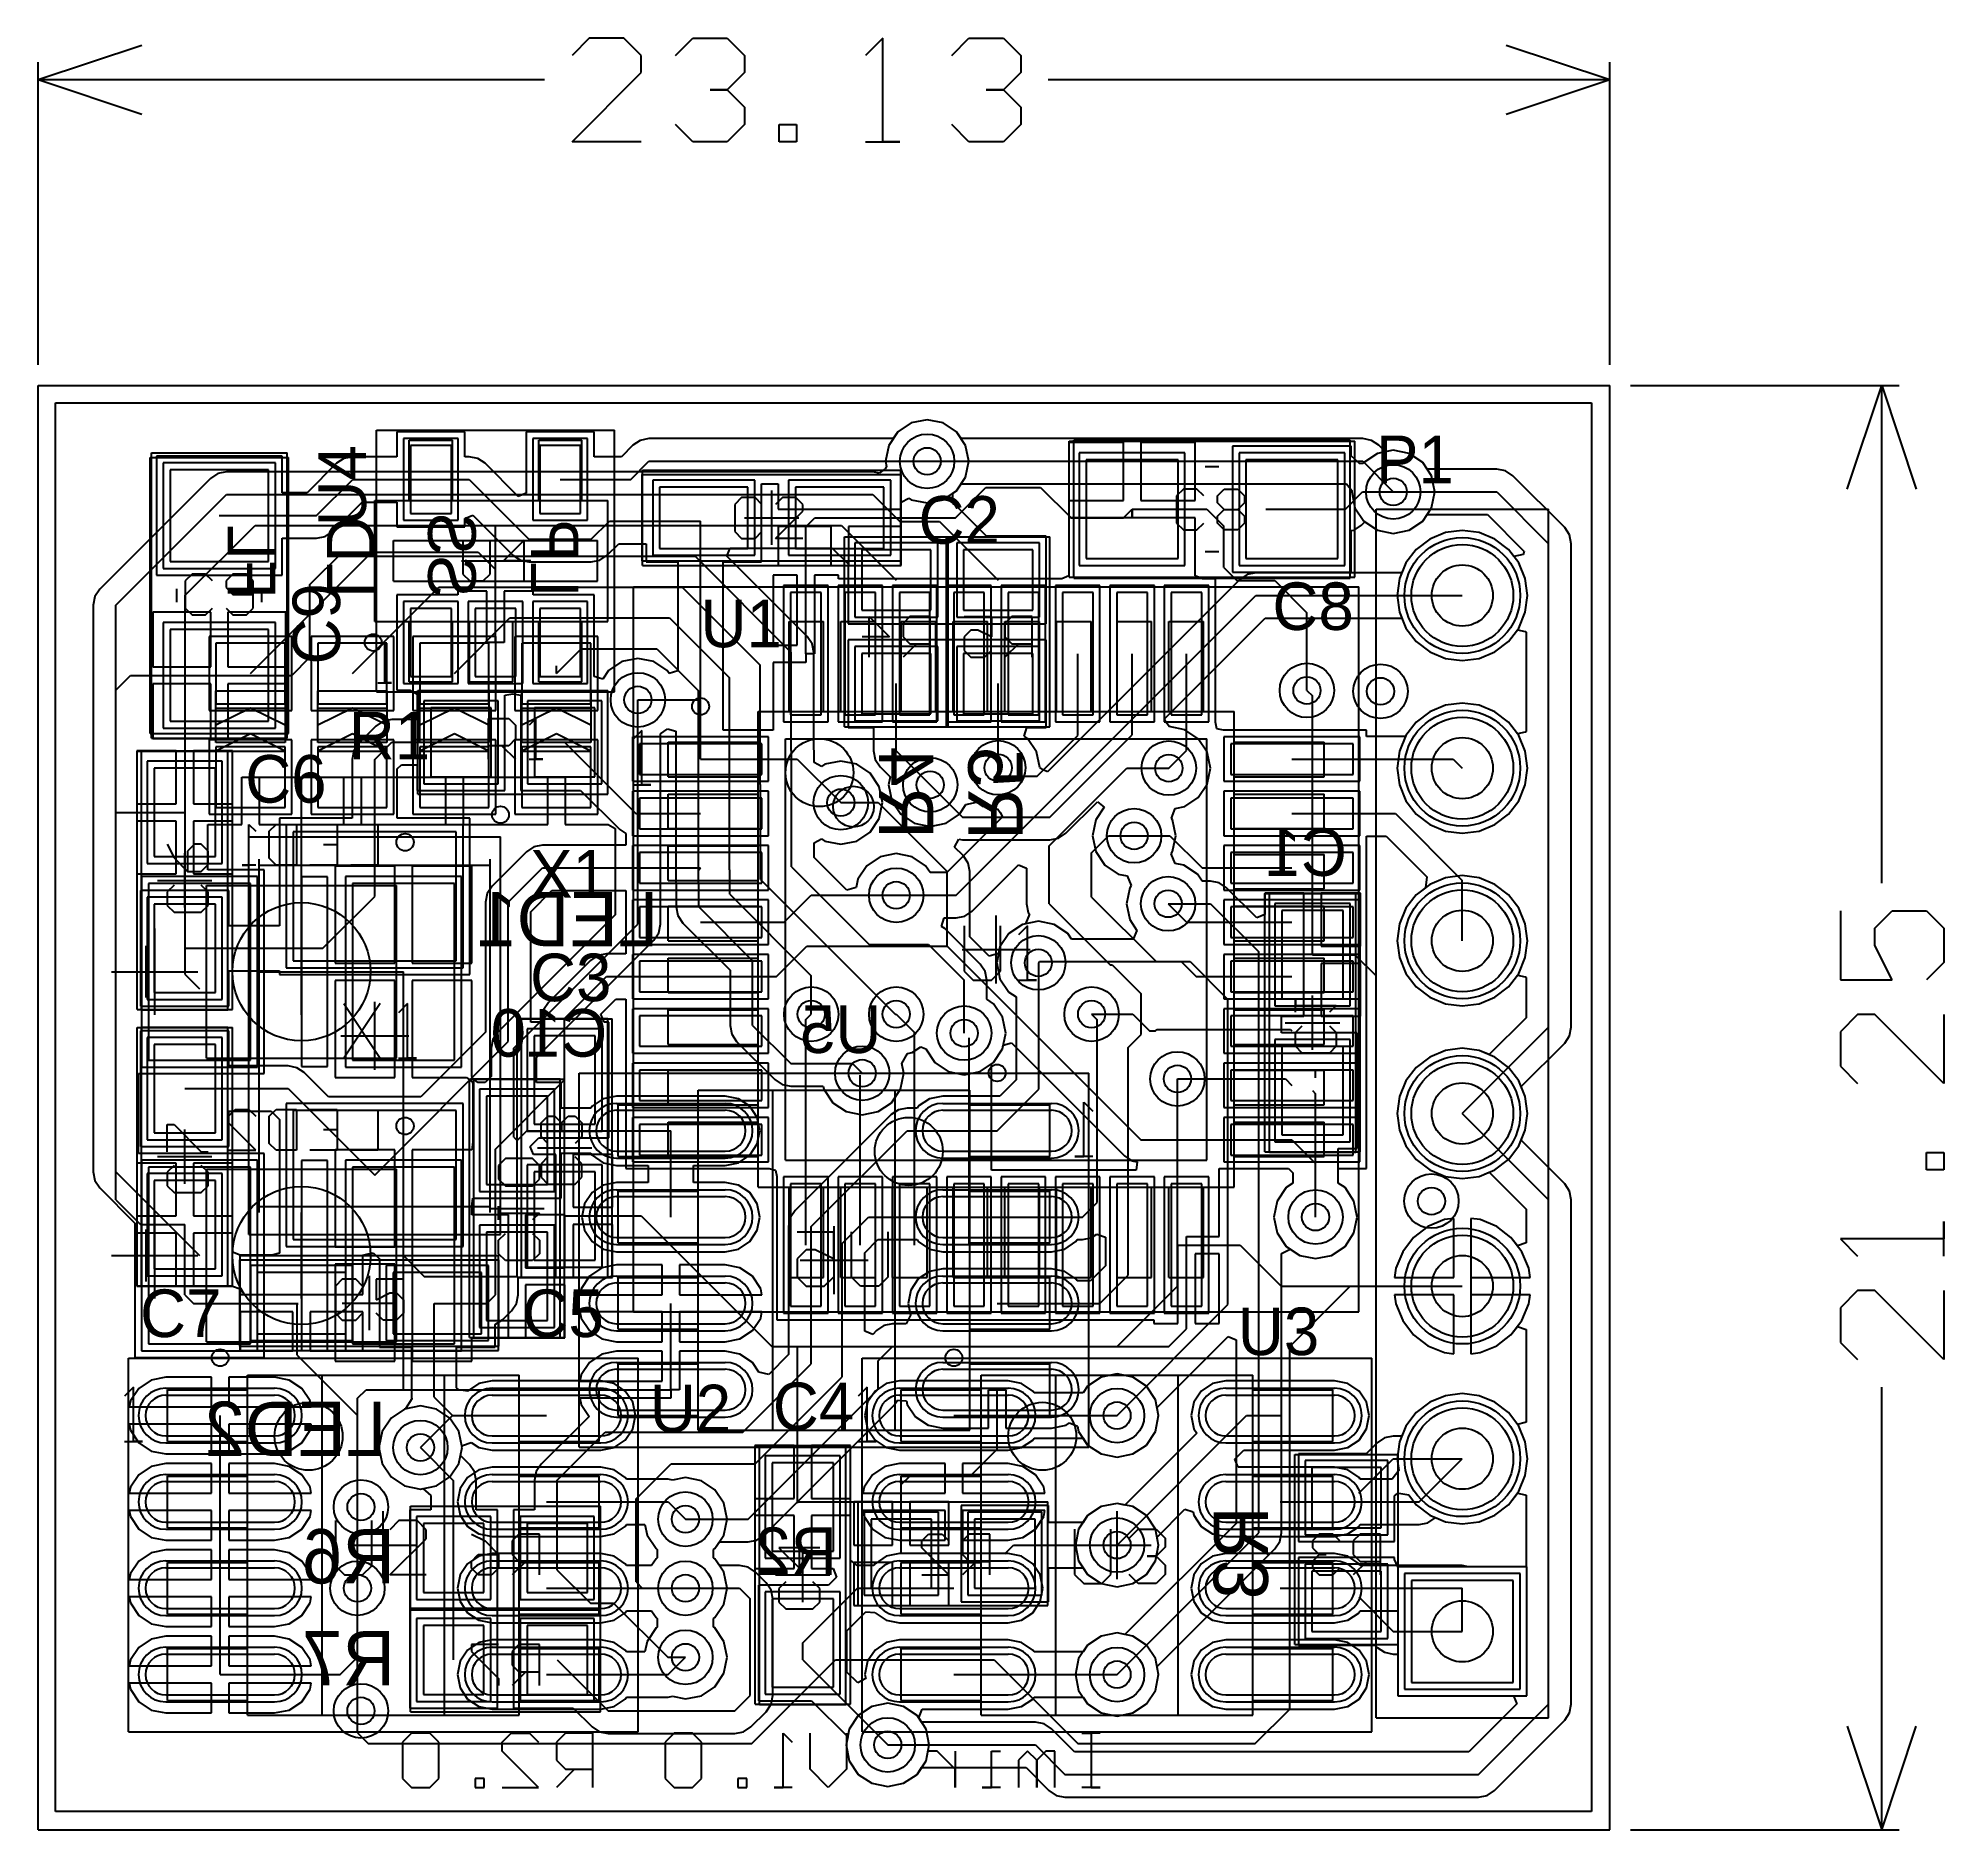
# Model space of a CAD drawing. Header units: millimetres. Extents: x 23.8 to 51.8, y 23.8 to 50.1.
import ezdxf

# ---------------------------------------------------------------- set-up
doc = ezdxf.new("R2010")
doc.units = ezdxf.units.MM
for name, color, linetype in [('BottomLayer', 5, 'Continuous'), ('BottomOverlay', 54, 'Continuous'), ('BottomPaste', 16, 'Continuous'), ('BottomSolder', 6, 'Continuous'), ('KeepOutLayer', 6, 'Continuous'), ('Mechanical13', 56, 'Continuous'), ('Mechanical14', 56, 'Continuous'), ('Mechanical15', 56, 'Continuous'), ('MultiLayer', 9, 'Continuous'), ('PadHoleLayer', 156, 'Continuous'), ('TopLayer', 1, 'Continuous'), ('TopOverlay', 2, 'Continuous'), ('TopPaste', 8, 'Continuous'), ('TopSolder', 216, 'Continuous'), ('ViaHoleLayer', 16, 'Continuous')]:
    doc.layers.add(name, color=color, linetype=linetype)

msp = doc.modelspace()

# ---------------------------------------------------------------- texts
at = {"layer": 'BottomOverlay', "text_generation_flag": 2}
for s, height, rotation, p in [('FL', 0.7, 270, (26.541, 41.86)), ('LD', 0.7, 270, (28, 41.875)), ('SS', 0.7, 270, (29.488, 41.875)), ('LP', 0.7, 270, (31, 41.887)), ('R4', 0.8, 270, (36.121, 38.327)), ('R5', 0.8, 270, (37.435, 38.313)), ('R3', 0.8, 90, (41.844, 28.51))]:
    msp.add_text(s, height=height, rotation=rotation, dxfattribs=at).set_placement(p)
for s, height, p in [('C1', 0.7, (43.008, 37.784)), ('LED1', 0.8, (32.875, 36.75)), ('C10', 0.7, (32.125, 35.125)), ('U5', 0.7, (36.157, 35.179)), ('LED2', 0.8, (28.875, 29.25)), ('R6', 0.8, (29, 27.375)), ('R2', 0.7, (35.5, 27.5)), ('R7', 0.8, (29, 25.875))]:
    msp.add_text(s, height=height, dxfattribs=at).set_placement(p)
at = {"layer": 'TopOverlay'}
for s, p in [('U4', (28.575, 42.926)), ('C9', (28.194, 40.894))]:
    msp.add_text(s, height=0.7, rotation=90, dxfattribs=at).set_placement(p)
for s, p in [('P1', (43.434, 43.561)), ('C2', (36.703, 42.672)), ('C8', (41.91, 41.402)), ('U1', (33.496, 41.148)), ('R1', (28.321, 39.497)), ('C6', (26.797, 38.862)), ('X1', (30.988, 37.465)), ('C3', (30.988, 35.941)), ('C7', (25.25, 31)), ('C5', (30.875, 31)), ('U3', (41.402, 30.734)), ('U2', (32.75, 29.599)), ('C4', (34.56, 29.631))]:
    msp.add_text(s, height=0.7, dxfattribs=at).set_placement(p)

# ---------------------------------------------------------------- linework, layer by layer
at = {"layer": 'BottomLayer'}
for p, q in [((24.005, 24.019), (24.005, 44.745)), ((24.005, 44.745), (46.606, 44.745)), ((46.606, 44.745), (46.606, 24.019)), ((36.397, 44.317), (36.265, 44.118)), ((36.596, 44.449), (36.397, 44.317)), ((36.83, 44.496), (36.596, 44.449)), ((37.064, 44.449), (36.83, 44.496)), ((37.263, 44.317), (37.064, 44.449)), ((37.329, 44.217), (37.263, 44.317)), ((36.265, 44.118), (36.218, 43.884)), ((43.238, 44.217), (37.329, 44.217)), ((43.366, 44.192), (43.238, 44.217)), ((43.474, 44.12), (43.366, 44.192)), ((43.571, 44.022), (43.474, 44.12)), ((43.688, 44.046), (43.571, 44.022)), ((43.922, 43.999), (43.688, 44.046)), ((36.211, 43.775), (36.123, 43.71)), ((36.234, 43.807), (36.211, 43.775)), ((36.218, 43.884), (36.234, 43.807)), ((36.83, 43.884), (43.238, 43.884)), ((43.238, 43.884), (43.688, 43.434)), ((44.121, 43.867), (43.922, 43.999)), ((44.253, 43.668), (44.121, 43.867)), ((26.284, 43.631), (24.656, 42.003)), ((26.392, 43.703), (26.284, 43.631)), ((26.52, 43.728), (26.392, 43.703)), ((36.033, 43.728), (26.52, 43.728)), ((36.123, 43.71), (36.033, 43.728)), ((37.263, 43.451), (37.329, 43.551)), ((37.329, 43.551), (42.999, 43.551)), ((42.999, 43.551), (43.08, 43.452)), ((44.3, 43.434), (44.253, 43.668)), ((24.892, 41.767), (26.52, 43.395)), ((26.52, 43.395), (36.033, 43.395)), ((36.033, 43.395), (36.428, 43)), ((37.207, 43.414), (37.263, 43.451)), ((37.208, 43.262), (37.207, 43.414)), ((37.248, 43.236), (37.208, 43.262)), ((37.702, 42.781), (37.248, 43.236)), ((43.08, 43.452), (43.076, 43.434)), ((43.076, 43.434), (43.123, 43.2)), ((43.123, 43.2), (43.255, 43.001)), ((44.121, 43.001), (44.253, 43.2)), ((44.253, 43.2), (44.3, 43.434)), ((25.915, 41.915), (26.941, 42.941)), ((26.941, 42.941), (35.571, 42.941)), ((35.571, 42.941), (36.375, 42.137)), ((36.428, 43), (37.012, 43)), ((37.012, 43), (37.875, 42.137)), ((43.255, 43.001), (43.454, 42.869)), ((43.922, 42.869), (44.121, 43.001)), ((38.583, 42.781), (37.702, 42.781)), ((38.583, 41.492), (38.583, 42.781)), ((43.454, 42.869), (43.688, 42.822)), ((43.688, 42.822), (43.922, 42.869)), ((44.225, 42.74), (44.026, 42.588)), ((44.456, 42.836), (44.225, 42.74)), ((44.704, 42.868), (44.456, 42.836)), ((44.952, 42.836), (44.704, 42.868)), ((45.183, 42.74), (44.952, 42.836)), ((45.382, 42.588), (45.183, 42.74)), ((26.875, 40.762), (28.6, 42.487)), ((28.6, 42.487), (33.415, 42.487)), ((33.415, 42.487), (34.829, 41.073)), ((33.883, 42.49), (33.932, 42.608)), ((35.065, 41.308), (33.883, 42.49)), ((33.932, 42.608), (35.433, 42.608)), ((35.433, 42.608), (35.667, 42.373)), ((35.667, 42.373), (35.667, 41.492)), ((36.883, 42.581), (35.867, 42.581)), ((35.867, 42.581), (35.867, 41.692)), ((36.883, 41.692), (36.883, 42.581)), ((38.383, 42.581), (37.367, 42.581)), ((37.367, 42.581), (37.367, 41.692)), ((38.383, 41.692), (38.383, 42.581)), ((43.874, 42.389), (43.814, 42.243)), ((44.026, 42.588), (43.874, 42.389)), ((45.534, 42.389), (45.382, 42.588)), ((45.63, 42.158), (45.534, 42.389)), ((41.431, 42.146), (38.599, 39.313)), ((41.539, 42.218), (41.431, 42.146)), ((41.667, 42.243), (41.539, 42.218)), ((43.814, 42.243), (41.667, 42.243)), ((45.662, 41.91), (45.63, 42.158)), ((24.584, 41.895), (24.559, 41.767)), ((24.656, 42.003), (24.584, 41.895)), ((25.915, 36.335), (25.915, 41.915)), ((28.375, 40.762), (29.646, 42.033)), ((29.646, 42.033), (33.227, 42.033)), ((33.227, 42.033), (34.375, 40.885)), ((37.257, 37.5), (41.667, 41.91)), ((41.667, 41.91), (44.704, 41.91)), ((45.63, 41.662), (45.662, 41.91)), ((24.559, 41.767), (24.559, 33.433)), ((24.892, 33.433), (24.892, 41.767)), ((29.875, 40.762), (30.692, 41.579)), ((30.692, 41.579), (33.039, 41.579)), ((33.039, 41.579), (33.921, 40.697)), ((35.867, 41.692), (36.883, 41.692)), ((37.367, 41.692), (38.383, 41.692)), ((40.321, 40.093), (41.805, 41.577)), ((41.805, 41.577), (43.814, 41.577)), ((43.814, 41.577), (43.874, 41.431)), ((45.534, 41.431), (45.63, 41.662)), ((35.137, 41.2), (35.065, 41.308)), ((35.667, 41.492), (37.083, 41.492)), ((37.083, 41.257), (35.667, 41.257)), ((35.667, 41.257), (35.667, 39.969)), ((37.083, 41.492), (37.083, 41.492)), ((37.083, 41.492), (37.167, 41.492)), ((37.167, 41.257), (37.083, 41.257)), ((37.083, 41.257), (37.083, 41.257)), ((37.167, 41.492), (37.21, 41.492)), ((37.167, 41.492), (37.167, 41.492)), ((37.167, 41.257), (37.167, 41.257)), ((38.583, 41.257), (37.167, 41.257)), ((37.21, 41.492), (38.583, 41.492)), ((38.583, 39.969), (38.583, 41.257)), ((43.874, 41.431), (44.026, 41.232)), ((44.026, 41.232), (44.225, 41.08)), ((45.183, 41.08), (45.382, 41.232)), ((45.382, 41.232), (45.534, 41.431)), ((27.383, 41.206), (26.367, 41.206)), ((26.367, 41.206), (26.367, 40.317)), ((27.383, 40.317), (27.383, 41.206)), ((28.883, 41.206), (27.867, 41.206)), ((27.867, 41.206), (27.867, 40.317)), ((28.883, 40.317), (28.883, 41.206)), ((30.383, 41.206), (29.367, 41.206)), ((29.367, 41.206), (29.367, 40.317)), ((30.383, 40.317), (30.383, 41.206)), ((31.883, 41.206), (30.867, 41.206)), ((30.867, 41.206), (30.867, 40.317)), ((31.375, 40.762), (31.738, 41.125)), ((31.738, 41.125), (32.851, 41.125)), ((31.883, 40.317), (31.883, 41.206)), ((32.851, 41.125), (33.467, 40.509)), ((34.829, 39.629), (34.829, 41.073)), ((35.162, 41.073), (35.137, 41.2)), ((35.162, 39.645), (35.162, 41.073)), ((36.883, 41.057), (35.867, 41.057)), ((35.867, 41.057), (35.867, 40.168)), ((36.883, 40.168), (36.883, 41.057)), ((38.383, 41.057), (37.367, 41.057)), ((37.367, 41.057), (37.367, 40.168)), ((38.383, 40.168), (38.383, 41.057)), ((44.225, 41.08), (44.456, 40.984)), ((44.456, 40.984), (44.704, 40.952)), ((44.704, 40.952), (44.952, 40.984)), ((44.952, 40.984), (45.183, 41.08)), ((31.375, 40.762), (31.375, 40.875)), ((33.921, 37.874), (33.921, 40.697)), ((34.375, 39.129), (34.375, 40.885)), ((26.367, 40), (26.367, 40.508)), ((26.367, 40.508), (27.383, 40.508)), ((27.383, 40.508), (27.383, 40)), ((27.867, 40), (27.867, 40.508)), ((27.867, 40.508), (28.883, 40.508)), ((28.883, 40.508), (28.883, 40)), ((29.367, 40), (29.367, 40.508)), ((29.367, 40.508), (30.383, 40.508)), ((30.383, 40.508), (30.383, 40)), ((30.867, 40), (30.867, 40.508)), ((30.867, 40.508), (31.883, 40.508)), ((31.883, 40.508), (31.883, 40)), ((33.467, 37.686), (33.467, 40.509)), ((36.375, 39.625), (36.375, 40.613)), ((37.875, 39.376), (37.875, 40.613)), ((42.418, 40.513), (42.5, 40.431)), ((42.5, 36.625), (42.5, 40.431)), ((26.367, 40.317), (27.383, 40.317)), ((26.875, 40.254), (26.367, 40)), ((27.383, 40), (26.875, 40.254)), ((27.867, 40.317), (28.883, 40.317)), ((28.375, 40.254), (27.867, 40)), ((28.883, 40), (28.375, 40.254)), ((29.367, 40.317), (30.383, 40.317)), ((29.875, 40.254), (29.367, 40)), ((30.383, 40), (29.875, 40.254)), ((30.867, 40.317), (31.883, 40.317)), ((31.375, 40.254), (30.867, 40)), ((31.883, 40), (31.375, 40.254)), ((32.574, 37.074), (32.574, 40.374)), ((35.867, 40.168), (36.883, 40.168)), ((37.367, 40.168), (38.383, 40.168)), ((44.225, 40.2), (44.026, 40.048)), ((44.456, 40.296), (44.225, 40.2)), ((44.704, 40.328), (44.456, 40.296)), ((44.952, 40.296), (44.704, 40.328)), ((45.183, 40.2), (44.952, 40.296)), ((45.382, 40.048), (45.183, 40.2)), ((26.875, 39.873), (26.367, 39.619)), ((27.383, 39.619), (26.875, 39.873)), ((28.375, 39.873), (27.867, 39.619)), ((28.883, 39.619), (28.375, 39.873)), ((29.875, 39.873), (29.367, 39.619)), ((30.383, 39.619), (29.875, 39.873)), ((31.375, 39.873), (30.867, 39.619)), ((31.883, 39.619), (31.375, 39.873)), ((32.907, 39.875), (33.006, 39.941)), ((32.907, 37.074), (32.907, 39.875)), ((33.006, 39.941), (33.012, 39.95)), ((33.012, 39.95), (33.134, 39.913)), ((33.134, 39.913), (33.134, 37.686)), ((35.667, 39.969), (36.042, 39.969)), ((36.042, 39.969), (36.042, 39.625)), ((38.258, 39.842), (38.296, 39.969)), ((38.308, 39.808), (38.258, 39.842)), ((38.296, 39.969), (38.583, 39.969)), ((40.352, 40.035), (40.321, 40.093)), ((40.389, 39.981), (40.352, 40.035)), ((40.62, 39.935), (40.389, 39.981)), ((40.819, 39.803), (40.62, 39.935)), ((43.874, 39.849), (43.778, 39.618)), ((44.026, 40.048), (43.874, 39.849)), ((45.534, 39.849), (45.382, 40.048)), ((45.63, 39.618), (45.534, 39.849)), ((27.383, 39.682), (26.367, 39.682)), ((26.367, 39.682), (26.367, 38.793)), ((26.367, 39.619), (27.383, 39.619)), ((27.383, 38.793), (27.383, 39.682)), ((28.883, 39.682), (27.867, 39.682)), ((27.867, 39.682), (27.867, 38.793)), ((27.867, 39.619), (28.883, 39.619)), ((28.883, 38.793), (28.883, 39.682)), ((30.383, 39.682), (29.367, 39.682)), ((29.367, 39.682), (29.367, 38.793)), ((29.367, 39.619), (30.383, 39.619)), ((30.383, 38.793), (30.383, 39.682)), ((31.883, 39.682), (30.867, 39.682)), ((30.867, 39.682), (30.867, 38.793)), ((30.867, 39.619), (31.883, 39.619)), ((31.883, 38.793), (31.883, 39.682)), ((34.829, 39.629), (34.833, 39.625)), ((34.833, 37.917), (34.833, 39.625)), ((35.166, 39.625), (35.162, 39.645)), ((35.166, 39.455), (35.166, 39.625)), ((36.042, 39.625), (36.067, 39.497)), ((36.375, 39.625), (36.875, 39.125)), ((38.44, 39.609), (38.308, 39.808)), ((38.486, 39.38), (38.44, 39.609)), ((40.951, 39.604), (40.819, 39.803)), ((40.998, 39.37), (40.951, 39.604)), ((43.778, 39.618), (43.746, 39.37)), ((45.662, 39.37), (45.63, 39.618)), ((35.278, 39.395), (35.166, 39.455)), ((35.326, 39.427), (35.278, 39.395)), ((35.56, 39.474), (35.326, 39.427)), ((35.794, 39.427), (35.56, 39.474)), ((35.992, 39.295), (35.794, 39.427)), ((36.125, 39.096), (35.992, 39.295)), ((36.067, 39.497), (36.139, 39.389)), ((36.139, 39.389), (36.287, 39.242)), ((37.875, 39.376), (37.875, 39.375)), ((38.535, 39.347), (38.486, 39.38)), ((38.599, 39.313), (38.535, 39.347)), ((38.625, 38.226), (39.769, 39.37)), ((39.769, 39.37), (40.386, 39.37)), ((40.951, 39.136), (40.998, 39.37)), ((43.746, 39.37), (43.778, 39.122)), ((45.63, 39.122), (45.662, 39.37)), ((26.748, 38.539), (26.748, 39.238)), ((26.748, 39.238), (27.002, 39.238)), ((26.875, 39.238), (27.625, 39.238)), ((27.002, 39.238), (27.002, 38.539)), ((27.625, 39.238), (27.625, 39.238)), ((27.625, 39.238), (28.375, 39.238)), ((27.625, 36.375), (27.625, 39.238)), ((28.248, 38.539), (28.248, 39.238)), ((28.248, 39.238), (28.502, 39.238)), ((28.375, 39.238), (29.875, 39.238)), ((28.502, 39.238), (28.502, 38.539)), ((29.748, 38.539), (29.748, 39.238)), ((29.748, 39.238), (30.002, 39.238)), ((29.875, 39.238), (31.375, 39.238)), ((30.002, 39.238), (30.002, 38.539)), ((31.248, 38.539), (31.248, 39.238)), ((31.248, 39.238), (31.502, 39.238)), ((31.502, 39.238), (31.502, 38.539)), ((34.375, 39.129), (34.379, 39.125)), ((34.379, 37.729), (34.379, 39.125)), ((36.172, 38.862), (36.125, 39.096)), ((36.287, 39.242), (36.263, 39.125)), ((36.263, 39.125), (36.31, 38.891)), ((40.819, 38.937), (40.951, 39.136)), ((43.778, 39.122), (43.874, 38.891)), ((45.534, 38.891), (45.63, 39.122)), ((26.367, 38.793), (27.383, 38.793)), ((27.867, 38.793), (28.883, 38.793)), ((29.367, 38.793), (30.383, 38.793)), ((30.867, 38.793), (31.883, 38.793)), ((36.125, 38.628), (36.172, 38.862)), ((36.31, 38.891), (36.442, 38.692)), ((37.308, 38.692), (37.401, 38.833)), ((37.401, 38.833), (37.555, 38.868)), ((37.555, 38.868), (37.641, 38.81)), ((37.641, 38.81), (37.87, 38.765)), ((37.87, 38.765), (37.903, 38.716)), ((37.903, 38.716), (37.937, 38.652)), ((40.423, 38.636), (40.481, 38.777)), ((40.481, 38.777), (40.62, 38.805)), ((40.62, 38.805), (40.819, 38.937)), ((43.874, 38.891), (44.026, 38.692)), ((45.382, 38.692), (45.534, 38.891)), ((26.248, 37.875), (26.248, 38.539)), ((26.248, 38.539), (26.748, 38.539)), ((27.002, 38.539), (28.248, 38.539)), ((28.502, 38.539), (29.748, 38.539)), ((30.002, 38.539), (31.248, 38.539)), ((31.502, 38.539), (32.137, 38.539)), ((32.137, 38.539), (32.24, 38.482)), ((32.24, 38.482), (32.24, 37.212)), ((35.794, 38.297), (35.992, 38.429)), ((35.992, 38.429), (36.125, 38.628)), ((36.442, 38.692), (36.641, 38.56)), ((36.641, 38.56), (36.875, 38.513)), ((36.875, 38.513), (37.109, 38.56)), ((37.109, 38.56), (37.308, 38.692)), ((37.937, 38.652), (37.119, 37.833)), ((40.441, 38.609), (40.423, 38.636)), ((40.487, 38.375), (40.441, 38.609)), ((44.026, 38.692), (44.225, 38.54)), ((44.225, 38.54), (44.456, 38.444)), ((44.456, 38.444), (44.704, 38.412)), ((44.704, 38.412), (44.952, 38.444)), ((44.952, 38.444), (45.183, 38.54)), ((45.183, 38.54), (45.382, 38.692)), ((35.166, 38.269), (35.278, 38.329)), ((35.166, 38.055), (35.166, 38.269)), ((35.278, 38.329), (35.326, 38.297)), ((35.326, 38.297), (35.56, 38.25)), ((35.56, 38.25), (35.794, 38.297)), ((38.625, 37.375), (38.625, 38.226)), ((39.25, 38.125), (39.5, 38.375)), ((39.5, 38.375), (39.875, 38.375)), ((40.418, 38.108), (40.441, 38.141)), ((40.441, 38.141), (40.487, 38.375)), ((27.075, 37.875), (26.248, 37.875)), ((27.075, 34.875), (27.075, 37.875)), ((28.998, 37.929), (28.121, 37.929)), ((28.121, 37.929), (28.121, 36.502)), ((28.998, 36.502), (28.998, 37.929)), ((30.129, 37.929), (29.252, 37.929)), ((29.252, 37.929), (29.252, 36.502)), ((30.129, 36.502), (30.129, 37.929)), ((33.921, 37.874), (33.925, 37.87)), ((33.925, 37.515), (33.925, 37.87)), ((34.833, 37.917), (35.977, 36.773)), ((35.648, 37.573), (35.166, 38.055)), ((35.942, 37.933), (35.81, 37.734)), ((36.141, 38.065), (35.942, 37.933)), ((36.375, 38.112), (36.141, 38.065)), ((36.609, 38.065), (36.375, 38.112)), ((36.808, 37.933), (36.609, 38.065)), ((36.874, 37.833), (36.808, 37.933)), ((37.493, 37.264), (38.174, 37.946)), ((38.174, 37.946), (38.292, 37.897)), ((38.292, 37.897), (38.292, 37.375)), ((39.25, 37.472), (39.25, 38.125)), ((40.477, 37.967), (40.418, 38.108)), ((40.609, 37.94), (40.477, 37.967)), ((40.808, 37.808), (40.609, 37.94)), ((26.875, 37.675), (25.375, 37.675)), ((25.375, 37.675), (25.375, 35.075)), ((26.875, 35.075), (26.875, 37.675)), ((29.875, 37.675), (28.375, 37.675)), ((28.375, 37.675), (28.375, 35.075)), ((29.875, 35.075), (29.875, 37.675)), ((33.134, 37.686), (33.138, 37.666)), ((33.138, 37.666), (33.138, 37.327)), ((33.467, 37.686), (33.471, 37.682)), ((33.471, 37.327), (33.471, 37.682)), ((34.379, 37.729), (36.358, 35.75)), ((35.786, 37.615), (35.648, 37.573)), ((35.81, 37.734), (35.786, 37.615)), ((37.119, 37.833), (36.874, 37.833)), ((40.874, 37.709), (40.808, 37.808)), ((41, 37.709), (40.874, 37.709)), ((41.127, 37.683), (41, 37.709)), ((41.235, 37.611), (41.127, 37.683)), ((41.679, 37.168), (41.235, 37.611)), ((44.225, 37.66), (44.026, 37.508)), ((44.456, 37.756), (44.225, 37.66)), ((44.704, 37.788), (44.456, 37.756)), ((44.952, 37.756), (44.704, 37.788)), ((45.183, 37.66), (44.952, 37.756)), ((45.382, 37.508), (45.183, 37.66)), ((33.138, 37.327), (33.163, 37.2)), ((33.471, 37.327), (34.263, 36.535)), ((33.925, 37.515), (35.125, 36.315)), ((36.375, 37.5), (37.257, 37.5)), ((38.292, 37.375), (38.317, 37.247)), ((38.625, 37.375), (39.523, 36.477)), ((39.25, 37.472), (40.199, 36.523)), ((40.375, 37.375), (41, 37.375)), ((41, 37.375), (41.71, 36.665)), ((42.373, 37.529), (41.796, 37.529)), ((41.796, 37.529), (41.796, 37.216)), ((42.373, 36.625), (42.373, 37.529)), ((43.204, 37.529), (42.627, 37.529)), ((42.627, 37.529), (42.627, 36.752)), ((43.204, 36.752), (43.204, 37.529)), ((43.874, 37.309), (43.778, 37.078)), ((44.026, 37.508), (43.874, 37.309)), ((45.534, 37.309), (45.382, 37.508)), ((45.63, 37.078), (45.534, 37.309)), ((32.24, 37.212), (30.514, 35.486)), ((30.75, 35.25), (32.574, 37.074)), ((32.882, 36.946), (32.907, 37.074)), ((33.163, 37.2), (33.235, 37.091)), ((33.235, 37.091), (33.93, 36.397)), ((37.042, 37.04), (37.08, 37.167)), ((37.088, 37.009), (37.042, 37.04)), ((37.08, 37.167), (37.257, 37.167)), ((37.257, 37.167), (37.385, 37.192)), ((37.385, 37.192), (37.493, 37.264)), ((38.232, 37.071), (38.034, 36.938)), ((38.276, 37.08), (38.232, 37.071)), ((38.335, 37.221), (38.276, 37.08)), ((38.317, 37.247), (38.335, 37.221)), ((41.796, 37.216), (41.679, 37.168)), ((42.95, 37.275), (42.05, 37.275)), ((42.05, 37.275), (42.05, 35.975)), ((42.95, 35.975), (42.95, 37.275)), ((43.778, 37.078), (43.746, 36.83)), ((45.662, 36.83), (45.63, 37.078)), ((31.083, 35.112), (32.809, 36.838)), ((32.809, 36.838), (32.882, 36.946)), ((35.977, 36.773), (36.852, 36.773)), ((36.852, 36.773), (37.375, 36.25)), ((37.611, 36.486), (37.088, 37.009)), ((37.901, 36.74), (37.855, 36.506)), ((38.034, 36.938), (37.901, 36.74)), ((42.627, 36.752), (43.204, 36.752)), ((43.746, 36.83), (43.778, 36.582)), ((45.63, 36.582), (45.662, 36.83)), ((28.121, 36.502), (28.998, 36.502)), ((29.252, 36.502), (30.129, 36.502)), ((34.263, 35.584), (34.263, 36.535)), ((37.683, 36.378), (37.611, 36.486)), ((37.855, 36.506), (37.901, 36.271)), ((38.466, 36.506), (38.472, 36.5)), ((38.472, 34.648), (38.472, 36.5)), ((39.523, 36.477), (39.551, 36.477)), ((39.551, 36.477), (39.977, 36.051)), ((40.199, 36.523), (40.698, 36.523)), ((40.698, 36.523), (41.256, 35.965)), ((41.71, 28.121), (41.71, 36.665)), ((42.373, 35.721), (42.373, 36.625)), ((42.5, 36.625), (43.125, 36.625)), ((43.204, 36.498), (42.627, 36.498)), ((42.627, 36.498), (42.627, 35.721)), ((43.125, 36.625), (43.434, 36.316)), ((43.204, 35.721), (43.204, 36.498)), ((43.778, 36.582), (43.874, 36.351)), ((45.534, 36.351), (45.63, 36.582)), ((25.915, 36.335), (26.125, 36.125)), ((27.625, 36.375), (29.125, 36.375)), ((28.998, 36.248), (28.121, 36.248)), ((28.121, 36.248), (28.121, 34.821)), ((28.998, 34.821), (28.998, 36.248)), ((29.125, 32.2), (29.125, 36.375)), ((30.129, 36.248), (29.252, 36.248)), ((29.252, 36.248), (29.252, 34.821)), ((30.129, 34.919), (30.129, 36.248)), ((33.93, 36.397), (33.93, 35.584)), ((35.125, 35.75), (35.125, 36.315)), ((37.375, 35.472), (37.375, 36.25)), ((37.708, 36.25), (37.683, 36.378)), ((37.708, 35.971), (37.708, 36.25)), ((37.901, 36.271), (38.034, 36.073)), ((43.434, 31.75), (43.434, 36.316)), ((43.874, 36.351), (44.026, 36.152)), ((45.382, 36.152), (45.534, 36.351)), ((37.808, 35.904), (37.708, 35.971)), ((37.94, 35.706), (37.808, 35.904)), ((38.034, 36.073), (38.138, 36.003)), ((38.138, 36.003), (38.138, 34.786)), ((39.977, 35.449), (39.977, 36.051)), ((41.256, 31.477), (41.256, 35.965)), ((42.05, 35.975), (42.95, 35.975)), ((44.026, 36.152), (44.225, 36)), ((44.225, 36), (44.456, 35.904)), ((44.456, 35.904), (44.704, 35.872)), ((44.704, 35.872), (44.952, 35.904)), ((44.952, 35.904), (45.183, 36)), ((45.183, 36), (45.382, 36.152)), ((36.358, 35.75), (36.375, 35.75)), ((37.987, 35.472), (37.94, 35.706)), ((39.25, 35.75), (39.332, 35.669)), ((39.332, 32.982), (39.332, 35.669)), ((42.043, 35.475), (42.043, 35.721)), ((42.043, 35.721), (42.373, 35.721)), ((42.627, 35.721), (43.204, 35.721)), ((30.442, 35.378), (30.417, 35.25)), ((30.514, 35.486), (30.442, 35.378)), ((33.93, 35.584), (33.955, 35.456)), ((33.955, 35.456), (34.027, 35.348)), ((34.027, 35.348), (34.588, 34.787)), ((34.263, 35.584), (34.824, 35.023)), ((37.94, 35.238), (37.987, 35.472)), ((39.786, 35.258), (39.977, 35.449)), ((43.15, 35.475), (42.043, 35.475)), ((43.15, 33.775), (43.15, 35.475)), ((25.375, 35.075), (26.875, 35.075)), ((28.375, 35.075), (29.875, 35.075)), ((30.417, 35.25), (30.417, 34.833)), ((30.75, 33.939), (30.75, 35.25)), ((31.083, 34.743), (31.083, 35.112)), ((36.458, 35.025), (36.543, 35.172)), ((36.543, 35.172), (36.609, 35.185)), ((36.609, 35.185), (36.735, 35.269)), ((36.735, 35.269), (36.81, 35.238)), ((36.81, 35.238), (36.942, 35.039)), ((37.808, 35.039), (37.94, 35.238)), ((39.786, 31.912), (39.786, 35.258)), ((42.95, 35.275), (42.05, 35.275)), ((42.05, 35.275), (42.05, 33.975)), ((42.95, 33.975), (42.95, 35.275)), ((44.225, 35.12), (44.026, 34.968)), ((44.456, 35.216), (44.225, 35.12)), ((44.704, 35.248), (44.456, 35.216)), ((44.952, 35.216), (44.704, 35.248)), ((45.183, 35.12), (44.952, 35.216)), ((45.382, 34.968), (45.183, 35.12)), ((25.225, 33.7), (25.225, 34.875)), ((25.225, 34.875), (27.075, 34.875)), ((28.121, 34.821), (28.998, 34.821)), ((29.252, 34.821), (30.007, 34.821)), ((30.007, 34.821), (30.015, 34.821)), ((30.015, 34.821), (30.054, 34.818)), ((30.054, 34.818), (30.139, 34.749)), ((30.129, 34.872), (30.129, 34.919)), ((30.131, 34.85), (30.129, 34.872)), ((30.136, 34.815), (30.131, 34.85)), ((30.221, 34.746), (30.136, 34.815)), ((30.417, 34.833), (30.327, 34.743)), ((34.588, 34.787), (34.696, 34.715)), ((34.824, 35.023), (35.733, 35.023)), ((35.733, 35.023), (35.875, 34.881)), ((36.44, 34.647), (36.487, 34.881)), ((36.487, 34.881), (36.458, 35.025)), ((36.942, 35.039), (37.141, 34.907)), ((37.141, 34.907), (37.375, 34.86)), ((37.375, 34.86), (37.609, 34.907)), ((37.609, 34.907), (37.808, 35.039)), ((38.138, 34.786), (37.898, 34.546)), ((40.513, 31.75), (40.513, 34.798)), ((42.545, 34.814), (42.545, 34.941)), ((43.874, 34.769), (43.778, 34.538)), ((44.026, 34.968), (43.874, 34.769)), ((45.534, 34.769), (45.382, 34.968)), ((45.63, 34.538), (45.534, 34.769)), ((30.139, 34.749), (30.144, 34.714)), ((30.144, 34.714), (30.146, 34.692)), ((30.146, 34.692), (30.146, 34.645)), ((30.146, 34.645), (30.146, 33.874)), ((30.26, 34.743), (30.221, 34.746)), ((30.268, 34.743), (30.26, 34.743)), ((30.327, 34.743), (30.268, 34.743)), ((30.346, 34.543), (30.346, 33.243)), ((31.246, 34.543), (30.346, 34.543)), ((31.446, 34.743), (31.083, 34.743)), ((31.246, 33.243), (31.246, 34.543)), ((31.446, 34.369), (31.446, 34.743)), ((32.065, 34.507), (31.9, 34.396)), ((32.26, 34.546), (32.065, 34.507)), ((33.86, 34.546), (32.26, 34.546)), ((34.055, 34.507), (33.86, 34.546)), ((34.22, 34.396), (34.055, 34.507)), ((34.696, 34.715), (34.824, 34.69)), ((34.824, 34.69), (35.301, 34.69)), ((35.301, 34.69), (35.31, 34.647)), ((35.31, 34.647), (35.442, 34.448)), ((36.308, 34.448), (36.44, 34.647)), ((36.865, 34.507), (36.7, 34.396)), ((37.06, 34.546), (36.865, 34.507)), ((37.898, 34.546), (37.06, 34.546)), ((37.86, 34.036), (38.472, 34.648)), ((42.5, 34.625), (42.545, 34.58)), ((42.545, 32.766), (42.545, 34.58)), ((43.778, 34.538), (43.746, 34.29)), ((45.662, 34.29), (45.63, 34.538)), ((31.881, 34.369), (31.446, 34.369)), ((31.9, 34.396), (31.881, 34.369)), ((32.26, 34.336), (33.86, 34.336)), ((34.331, 34.231), (34.22, 34.396)), ((34.37, 34.036), (34.331, 34.231)), ((36.3, 34.272), (34.889, 32.861)), ((35.442, 34.448), (35.641, 34.316)), ((35.641, 34.316), (35.875, 34.269)), ((35.875, 34.269), (36.109, 34.316)), ((36.109, 34.316), (36.308, 34.448)), ((36.408, 34.344), (36.3, 34.272)), ((36.536, 34.369), (36.408, 34.344)), ((36.681, 34.369), (36.536, 34.369)), ((36.7, 34.396), (36.681, 34.369)), ((37.06, 34.336), (38.66, 34.336)), ((43.746, 34.29), (43.778, 34.042)), ((44.704, 34.29), (45.974, 33.02)), ((45.63, 34.042), (45.662, 34.29)), ((30.75, 33.939), (30.796, 33.893)), ((30.796, 33.893), (30.939, 34.036)), ((30.939, 34.036), (33.06, 34.036)), ((33.06, 32.766), (33.06, 34.036)), ((34.331, 33.841), (34.37, 34.036)), ((35.125, 32.625), (36.536, 34.036)), ((36.536, 34.036), (37.86, 34.036)), ((42.05, 33.975), (42.95, 33.975)), ((43.778, 34.042), (43.874, 33.811)), ((45.569, 33.896), (45.63, 34.042)), ((27.075, 33.7), (25.225, 33.7)), ((27.075, 30.7), (27.075, 33.7)), ((28.998, 33.754), (28.121, 33.754)), ((28.121, 33.754), (28.121, 32.327)), ((28.998, 32.327), (28.998, 33.754)), ((30.019, 33.754), (29.252, 33.754)), ((29.252, 33.754), (29.252, 32.2)), ((30.129, 33.754), (30.019, 33.754)), ((30.146, 33.874), (30.129, 33.754)), ((31.446, 33.043), (31.446, 33.703)), ((31.446, 33.703), (31.881, 33.703)), ((31.881, 33.703), (31.9, 33.676)), ((31.9, 33.676), (32.065, 33.565)), ((32.26, 33.736), (33.86, 33.736)), ((34.055, 33.565), (34.22, 33.676)), ((34.22, 33.676), (34.331, 33.841)), ((37.06, 33.736), (38.66, 33.736)), ((42.878, 33.265), (42.878, 33.775)), ((42.878, 33.775), (43.15, 33.775)), ((43.874, 33.811), (44.026, 33.612)), ((46.21, 33.256), (45.569, 33.896)), ((24.559, 33.433), (24.584, 33.305)), ((24.892, 33.433), (26.125, 32.2)), ((26.875, 33.5), (25.375, 33.5)), ((25.375, 33.5), (25.375, 30.9)), ((26.875, 30.9), (26.875, 33.5)), ((29.875, 33.5), (28.375, 33.5)), ((28.375, 33.5), (28.375, 30.9)), ((29.875, 30.9), (29.875, 33.5)), ((32.065, 33.565), (32.26, 33.526)), ((32.26, 33.526), (32.727, 33.526)), ((32.727, 33.526), (32.727, 33.276)), ((33.393, 33.276), (33.393, 33.526)), ((33.393, 33.526), (33.86, 33.526)), ((33.86, 33.526), (34.055, 33.565)), ((44.026, 33.612), (44.225, 33.46)), ((44.225, 33.46), (44.456, 33.364)), ((44.952, 33.364), (45.098, 33.425)), ((45.098, 33.425), (45.641, 32.882)), ((24.584, 33.305), (24.656, 33.197)), ((24.656, 33.197), (25.175, 32.678)), ((30.346, 33.243), (31.246, 33.243)), ((31.9, 33.126), (31.789, 32.961)), ((32.065, 33.237), (31.9, 33.126)), ((32.26, 33.276), (32.065, 33.237)), ((32.727, 33.276), (32.26, 33.276)), ((33.86, 33.276), (33.393, 33.276)), ((34.055, 33.237), (33.86, 33.276)), ((34.22, 33.126), (34.055, 33.237)), ((34.331, 32.961), (34.22, 33.126)), ((42.978, 33.199), (42.878, 33.265)), ((43.11, 33), (42.978, 33.199)), ((44.456, 33.364), (44.704, 33.332)), ((44.704, 33.332), (44.952, 33.364)), ((46.282, 33.148), (46.21, 33.256)), ((46.307, 33.02), (46.282, 33.148)), ((30.129, 32.923), (30.146, 33.043)), ((30.129, 32.797), (30.129, 32.923)), ((30.146, 33.043), (30.256, 33.043)), ((30.256, 33.043), (31.446, 33.043)), ((31.789, 32.961), (31.75, 32.766)), ((32.26, 33.066), (33.86, 33.066)), ((34.37, 32.766), (34.331, 32.961)), ((34.889, 32.861), (34.817, 32.753)), ((37.06, 33.066), (38.66, 33.066)), ((39.116, 32.766), (39.332, 32.982)), ((43.157, 32.766), (43.11, 33)), ((45.641, 32.882), (45.641, 32.387)), ((45.974, 25.599), (45.974, 33.02)), ((46.307, 25.599), (46.307, 33.02)), ((25.175, 32.678), (25.175, 30.7)), ((30.669, 32.797), (30.129, 32.797)), ((30.346, 32.543), (30.346, 31.243)), ((31.246, 32.543), (30.346, 32.543)), ((30.669, 31.893), (30.669, 32.797)), ((31.5, 32.797), (30.923, 32.797)), ((30.923, 32.797), (30.923, 32.02)), ((31.246, 31.243), (31.246, 32.543)), ((31.5, 32.02), (31.5, 32.797)), ((31.75, 32.766), (31.789, 32.571)), ((31.789, 32.571), (31.9, 32.406)), ((34.22, 32.406), (34.331, 32.571)), ((34.331, 32.571), (34.37, 32.766)), ((34.817, 32.753), (34.792, 32.625)), ((34.792, 32.625), (34.792, 30.742)), ((35.125, 30.604), (35.125, 32.625)), ((35.579, 32.377), (35.968, 32.766)), ((35.968, 32.766), (37.86, 32.766)), ((37.86, 32.766), (39.116, 32.766)), ((42.978, 32.333), (43.11, 32.532)), ((43.11, 32.532), (43.157, 32.766)), ((44.198, 32.627), (43.988, 32.466)), ((44.442, 32.728), (44.198, 32.627)), ((44.577, 32.746), (44.442, 32.728)), ((44.577, 31.877), (44.577, 32.746)), ((44.966, 32.728), (44.831, 32.746)), ((44.831, 32.746), (44.831, 31.75)), ((45.21, 32.627), (44.966, 32.728)), ((45.42, 32.466), (45.21, 32.627)), ((28.121, 32.327), (28.998, 32.327)), ((31.9, 32.406), (32.065, 32.295)), ((32.065, 32.295), (32.26, 32.256)), ((32.26, 32.466), (33.86, 32.466)), ((32.26, 32.256), (33.86, 32.256)), ((33.86, 32.256), (34.055, 32.295)), ((34.055, 32.295), (34.22, 32.406)), ((35.579, 30.416), (35.579, 32.377)), ((35.912, 32.239), (36.106, 32.433)), ((36.106, 32.433), (36.681, 32.433)), ((36.681, 32.433), (36.7, 32.406)), ((36.7, 32.406), (36.865, 32.295)), ((36.865, 32.295), (37.06, 32.256)), ((37.06, 32.466), (38.66, 32.466)), ((37.06, 32.256), (38.66, 32.256)), ((38.66, 32.256), (38.855, 32.295)), ((38.855, 32.295), (39.02, 32.406)), ((39.02, 32.406), (39.039, 32.433)), ((39.039, 32.433), (39.116, 32.433)), ((39.116, 32.433), (39.244, 32.458)), ((39.244, 32.458), (39.326, 32.513)), ((39.326, 32.513), (39.453, 32.47)), ((39.453, 32.47), (39.453, 32.05)), ((42.043, 32.227), (42.17, 32.295)), ((42.17, 32.295), (42.311, 32.201)), ((42.779, 32.201), (42.978, 32.333)), ((43.827, 32.256), (43.726, 32.012)), ((43.988, 32.466), (43.827, 32.256)), ((45.514, 32.344), (45.42, 32.466)), ((45.641, 32.387), (45.514, 32.344)), ((28.998, 32.073), (28.121, 32.073)), ((28.121, 32.073), (28.121, 30.646)), ((28.998, 30.646), (28.998, 32.073)), ((29.125, 30.226), (29.125, 32.2)), ((29.125, 32.2), (29.432, 31.893)), ((29.252, 32.2), (29.252, 30.646)), ((30.923, 32.02), (31.5, 32.02)), ((32.044, 32.018), (31.861, 31.895)), ((32.26, 32.061), (32.044, 32.018)), ((32.933, 32.061), (32.26, 32.061)), ((32.933, 31.623), (32.933, 32.061)), ((33.86, 32.061), (33.187, 32.061)), ((33.187, 32.061), (33.187, 31.623)), ((34.076, 32.018), (33.86, 32.061)), ((34.259, 31.895), (34.076, 32.018)), ((35.912, 31.089), (35.912, 32.239)), ((36.865, 31.967), (36.7, 31.856)), ((37.06, 32.006), (36.865, 31.967)), ((38.66, 32.006), (37.06, 32.006)), ((38.855, 31.967), (38.66, 32.006)), ((39.02, 31.856), (38.855, 31.967)), ((39.453, 32.05), (39.232, 31.829)), ((42.043, 28.121), (42.043, 32.227)), ((42.311, 32.201), (42.545, 32.154)), ((42.545, 32.154), (42.779, 32.201)), ((43.726, 32.012), (43.708, 31.877)), ((29.432, 31.893), (30.796, 31.893)), ((30.669, 30.989), (30.669, 31.893)), ((31.5, 31.766), (30.923, 31.766)), ((30.923, 31.766), (30.923, 30.989)), ((31.5, 30.989), (31.5, 31.766)), ((31.738, 31.712), (31.72, 31.623)), ((31.861, 31.895), (31.738, 31.712)), ((32.26, 31.796), (33.86, 31.796)), ((34.382, 31.712), (34.259, 31.895)), ((34.4, 31.623), (34.382, 31.712)), ((36.589, 31.691), (36.55, 31.496)), ((36.7, 31.856), (36.589, 31.691)), ((37.06, 31.796), (38.66, 31.796)), ((39.039, 31.829), (39.02, 31.856)), ((39.232, 31.829), (39.039, 31.829)), ((39.37, 31.496), (39.786, 31.912)), ((39.624, 30.861), (40.513, 31.75)), ((42.164, 30.861), (43.053, 31.75)), ((43.053, 31.75), (43.434, 31.75)), ((43.434, 31.75), (44.704, 31.75)), ((43.708, 31.877), (44.577, 31.877)), ((44.831, 31.75), (44.831, 30.754)), ((31.72, 31.623), (32.933, 31.623)), ((33.06, 30.226), (33.06, 31.496)), ((33.187, 31.623), (34.4, 31.623)), ((36.55, 31.496), (36.585, 31.321)), ((37.86, 31.496), (39.37, 31.496)), ((39.624, 29.845), (41.256, 31.477)), ((44.577, 31.623), (43.708, 31.623)), ((43.708, 31.623), (43.726, 31.488)), ((43.726, 31.488), (43.827, 31.244)), ((44.577, 30.754), (44.577, 31.623)), ((30.346, 31.243), (31.246, 31.243)), ((32.933, 31.369), (31.72, 31.369)), ((31.72, 31.369), (31.738, 31.28)), ((31.738, 31.28), (31.861, 31.097)), ((32.26, 31.196), (33.86, 31.196)), ((32.933, 30.931), (32.933, 31.369)), ((34.4, 31.369), (33.187, 31.369)), ((33.187, 31.369), (33.187, 30.931)), ((34.259, 31.097), (34.382, 31.28)), ((34.382, 31.28), (34.4, 31.369)), ((36.194, 31.169), (36.086, 31.097)), ((36.322, 31.194), (36.194, 31.169)), ((36.523, 31.194), (36.322, 31.194)), ((36.585, 31.321), (36.523, 31.194)), ((37.06, 31.196), (38.66, 31.196)), ((43.827, 31.244), (43.988, 31.034)), ((45.42, 31.034), (45.514, 31.156)), ((45.514, 31.156), (45.641, 31.113)), ((25.375, 30.9), (26.875, 30.9)), ((28.375, 30.9), (29.875, 30.9)), ((30.129, 30.646), (30.129, 30.989)), ((30.129, 30.989), (30.669, 30.989)), ((30.923, 30.989), (31.5, 30.989)), ((31.861, 31.097), (32.044, 30.974)), ((32.044, 30.974), (32.26, 30.931)), ((32.26, 30.931), (32.933, 30.931)), ((33.187, 30.931), (33.86, 30.931)), ((33.86, 30.931), (34.076, 30.974)), ((34.076, 30.974), (34.259, 31.097)), ((36.03, 31.04), (35.912, 31.089)), ((36.086, 31.097), (36.03, 31.04)), ((36.109, 30.648), (36.322, 30.861)), ((36.322, 30.861), (39.624, 30.861)), ((40.212, 29.962), (41.259, 31.009)), ((41.259, 31.009), (41.377, 30.96)), ((41.377, 30.96), (41.377, 28.259)), ((42.164, 25.527), (42.164, 30.861)), ((43.988, 31.034), (44.198, 30.873)), ((44.198, 30.873), (44.442, 30.772)), ((44.966, 30.772), (45.21, 30.873)), ((45.21, 30.873), (45.42, 31.034)), ((45.641, 31.113), (45.641, 29.748)), ((25.175, 30.7), (27.075, 30.7)), ((28.121, 30.646), (28.998, 30.646)), ((29.252, 30.646), (30.129, 30.646)), ((31.861, 30.625), (31.738, 30.442)), ((32.044, 30.748), (31.861, 30.625)), ((32.26, 30.791), (32.044, 30.748)), ((32.933, 30.791), (32.26, 30.791)), ((32.933, 30.353), (32.933, 30.791)), ((33.86, 30.791), (33.187, 30.791)), ((33.187, 30.791), (33.187, 30.226)), ((34.076, 30.748), (33.86, 30.791)), ((34.259, 30.625), (34.076, 30.748)), ((34.12, 29.599), (35.125, 30.604)), ((34.354, 30.484), (34.259, 30.625)), ((34.792, 30.742), (34.5, 30.451)), ((36.109, 30.234), (36.109, 30.648)), ((44.442, 30.772), (44.577, 30.754)), ((44.831, 30.754), (44.966, 30.772)), ((31.738, 30.442), (31.72, 30.353)), ((31.72, 30.353), (32.933, 30.353)), ((32.26, 30.526), (33.86, 30.526)), ((34.3, 29.137), (35.579, 30.416)), ((34.5, 30.451), (34.354, 30.484)), ((37.06, 30.526), (38.66, 30.526)), ((28.448, 30.099), (28.575, 30.226)), ((28.448, 27.305), (28.448, 30.099)), ((28.575, 30.226), (29.125, 30.226)), ((29.125, 30.226), (33.06, 30.226)), ((33.06, 30.099), (31.72, 30.099)), ((31.72, 30.099), (31.738, 30.01)), ((31.738, 30.01), (31.856, 29.833)), ((33.187, 30.226), (33.06, 30.226)), ((33.06, 30.226), (33.06, 30.099)), ((34.196, 28.321), (36.109, 30.234)), ((36.345, 29.999), (36.396, 30.074)), ((36.396, 30.074), (36.528, 30.061)), ((36.528, 30.061), (36.538, 30.01)), ((36.538, 30.01), (36.661, 29.827)), ((37.733, 29.661), (37.733, 30.226)), ((37.733, 30.226), (37.987, 30.226)), ((37.86, 29.351), (37.86, 30.226)), ((37.987, 30.226), (37.987, 29.661)), ((44.225, 30.04), (44.026, 29.888)), ((44.456, 30.136), (44.225, 30.04)), ((44.704, 30.168), (44.456, 30.136)), ((44.952, 30.136), (44.704, 30.168)), ((45.183, 30.04), (44.952, 30.136)), ((45.382, 29.888), (45.183, 30.04)), ((28.942, 29.808), (28.81, 29.609)), ((29.141, 29.94), (28.942, 29.808)), ((29.375, 29.987), (29.141, 29.94)), ((29.609, 29.94), (29.375, 29.987)), ((29.808, 29.808), (29.609, 29.94)), ((29.94, 29.609), (29.808, 29.808)), ((31.856, 29.833), (31.151, 29.129)), ((32.26, 29.926), (33.86, 29.926)), ((34.432, 28.085), (36.345, 29.999)), ((36.661, 29.827), (36.844, 29.704)), ((37.06, 29.926), (38.66, 29.926)), ((38.876, 29.704), (38.926, 29.737)), ((38.926, 29.737), (39.043, 29.689)), ((40.189, 29.611), (40.236, 29.845)), ((40.236, 29.845), (40.212, 29.962)), ((44.026, 29.888), (43.874, 29.689)), ((45.514, 29.715), (45.382, 29.888)), ((45.628, 29.741), (45.514, 29.715)), ((45.641, 29.748), (45.628, 29.741)), ((28.81, 29.609), (28.763, 29.375)), ((29.987, 29.375), (29.94, 29.609)), ((31.387, 28.893), (32.093, 29.599)), ((32.093, 29.599), (34.12, 29.599)), ((36.844, 29.704), (37.06, 29.661)), ((37.06, 29.661), (37.733, 29.661)), ((37.987, 29.661), (38.66, 29.661)), ((38.66, 29.661), (38.876, 29.704)), ((39.043, 29.689), (39.059, 29.611)), ((39.059, 29.611), (39.191, 29.412)), ((40.057, 29.412), (40.189, 29.611)), ((43.452, 29.446), (43.288, 29.281)), ((43.56, 29.518), (43.452, 29.446)), ((43.688, 29.543), (43.56, 29.518)), ((43.814, 29.543), (43.688, 29.543)), ((43.874, 29.689), (43.814, 29.543)), ((28.763, 29.375), (28.81, 29.141)), ((29.375, 29.375), (29.863, 28.887)), ((29.963, 29.258), (29.987, 29.375)), ((30.099, 29.123), (29.963, 29.258)), ((37.465, 28.956), (37.86, 29.351)), ((39.191, 29.412), (39.39, 29.28)), ((39.39, 29.28), (39.624, 29.233)), ((39.624, 29.233), (39.858, 29.28)), ((39.858, 29.28), (40.057, 29.412)), ((43.288, 29.281), (42.292, 29.281)), ((42.292, 29.281), (42.292, 27.992)), ((43.18, 28.702), (43.688, 29.21)), ((43.688, 29.21), (44.704, 29.21)), ((28.81, 29.141), (28.942, 28.942)), ((28.942, 28.942), (29.141, 28.81)), ((29.863, 27.75), (29.863, 28.887)), ((30.171, 29.015), (30.099, 29.123)), ((30.196, 28.887), (30.171, 29.015)), ((30.196, 28.458), (30.196, 28.887)), ((31.079, 29.021), (31.054, 28.893)), ((31.054, 28.893), (31.054, 28.458)), ((31.151, 29.129), (31.079, 29.021)), ((31.387, 27.75), (31.387, 28.893)), ((32.547, 28.622), (33.062, 29.137)), ((33.062, 29.137), (34.3, 29.137)), ((36.449, 28.829), (36.576, 28.956)), ((36.576, 28.956), (37.465, 28.956)), ((43.508, 29.081), (42.492, 29.081)), ((42.492, 29.081), (42.492, 28.192)), ((43.508, 28.192), (43.508, 29.081)), ((29.141, 28.81), (29.375, 28.763)), ((29.375, 28.763), (29.412, 28.771)), ((29.412, 28.771), (29.53, 28.671)), ((29.53, 28.671), (29.53, 28.458)), ((32.547, 27.397), (32.547, 28.622)), ((36.449, 27.813), (36.449, 28.829)), ((43.708, 28.665), (43.75, 28.7)), ((43.708, 27.992), (43.708, 28.665)), ((43.75, 28.7), (43.771, 28.705)), ((43.771, 28.705), (43.916, 28.677)), ((43.916, 28.677), (44.026, 28.532)), ((45.382, 28.532), (45.514, 28.705)), ((45.514, 28.705), (45.628, 28.679)), ((45.628, 28.679), (45.641, 28.672)), ((45.641, 28.672), (45.641, 27.62)), ((29.53, 28.458), (29.218, 28.458)), ((29.218, 28.458), (29.218, 27.042)), ((30.508, 28.458), (30.196, 28.458)), ((30.508, 27.042), (30.508, 28.458)), ((31.054, 28.458), (30.742, 28.458)), ((30.742, 28.458), (30.742, 27.085)), ((33.274, 28.321), (34.196, 28.321)), ((36.322, 28.575), (35.751, 28.575)), ((35.751, 28.575), (35.751, 27.94)), ((36.005, 28.321), (36.005, 27.305)), ((36.894, 28.321), (36.005, 28.321)), ((36.322, 27.94), (36.322, 28.575)), ((37.148, 28.575), (36.576, 28.575)), ((36.576, 28.575), (36.576, 27.94)), ((36.894, 27.305), (36.894, 28.321)), ((37.148, 27.94), (37.148, 28.575)), ((38.617, 28.521), (37.329, 28.521)), ((37.329, 28.521), (37.329, 27.105)), ((37.529, 28.321), (37.529, 27.305)), ((38.417, 28.321), (37.529, 28.321)), ((38.417, 27.305), (38.417, 28.321)), ((38.617, 28.273), (38.617, 28.521)), ((39.191, 28.373), (39.125, 28.273)), ((39.39, 28.505), (39.191, 28.373)), ((39.624, 28.552), (39.39, 28.505)), ((39.858, 28.505), (39.624, 28.552)), ((40.057, 28.373), (39.858, 28.505)), ((40.189, 28.174), (40.057, 28.373)), ((44.026, 28.532), (44.225, 28.38)), ((44.225, 28.38), (44.456, 28.284)), ((44.952, 28.284), (45.183, 28.38)), ((45.183, 28.38), (45.382, 28.532)), ((29.419, 28.258), (29.419, 27.242)), ((30.308, 28.258), (29.419, 28.258)), ((30.308, 27.242), (30.308, 28.258)), ((30.943, 28.258), (30.943, 27.242)), ((31.832, 28.258), (30.943, 28.258)), ((31.832, 27.242), (31.832, 28.258)), ((34.324, 28.013), (34.432, 28.085)), ((39.125, 28.273), (38.617, 28.273)), ((39.624, 26.035), (41.71, 28.121)), ((41.377, 28.259), (39.741, 26.623)), ((40.236, 27.94), (40.189, 28.174)), ((42.018, 27.993), (42.043, 28.121)), ((42.492, 28.192), (43.508, 28.192)), ((44.456, 28.284), (44.704, 28.252)), ((44.704, 28.252), (44.952, 28.284)), ((33.689, 27.877), (33.707, 27.888)), ((33.689, 27.75), (33.689, 27.877)), ((33.707, 27.888), (33.773, 27.988)), ((33.773, 27.988), (34.196, 27.988)), ((34.196, 27.988), (34.324, 28.013)), ((35.751, 27.94), (36.322, 27.94)), ((36.576, 27.94), (37.148, 27.94)), ((37.973, 27.813), (38.1, 27.94)), ((38.1, 27.94), (39.624, 27.94)), ((40.189, 27.706), (40.236, 27.94)), ((40.212, 26.152), (41.946, 27.885)), ((41.946, 27.885), (42.018, 27.993)), ((42.292, 27.992), (43.708, 27.992)), ((29.863, 26.25), (29.863, 27.75)), ((31.387, 27.573), (31.387, 27.75)), ((31.387, 27.573), (31.875, 27.085)), ((33.707, 27.738), (33.689, 27.75)), ((33.773, 27.638), (33.707, 27.738)), ((34.07, 27.638), (33.773, 27.638)), ((34.198, 27.613), (34.07, 27.638)), ((34.306, 27.541), (34.198, 27.613)), ((34.461, 27.386), (34.306, 27.541)), ((36.322, 27.686), (35.751, 27.686)), ((35.751, 27.686), (35.751, 27.051)), ((36.322, 27.051), (36.322, 27.686)), ((37.148, 27.686), (36.576, 27.686)), ((36.576, 27.686), (36.576, 27.051)), ((37.148, 27.051), (37.148, 27.686)), ((38.617, 27.105), (38.617, 27.607)), ((38.617, 27.607), (39.125, 27.607)), ((39.125, 27.607), (39.191, 27.507)), ((39.191, 27.507), (39.39, 27.375)), ((39.858, 27.375), (40.057, 27.507)), ((40.057, 27.507), (40.189, 27.706)), ((43.708, 27.757), (42.292, 27.757)), ((42.292, 27.757), (42.292, 26.468)), ((43.508, 27.557), (42.492, 27.557)), ((42.492, 27.557), (42.492, 26.668)), ((43.508, 26.668), (43.508, 27.557)), ((43.708, 27.728), (43.708, 27.757)), ((43.754, 27.62), (43.708, 27.728)), ((45.641, 27.62), (43.754, 27.62)), ((28.448, 25.177), (28.448, 27.305)), ((29.419, 27.242), (30.308, 27.242)), ((30.943, 27.242), (31.832, 27.242)), ((32.547, 27.397), (32.639, 27.305)), ((32.639, 27.305), (33.274, 27.305)), ((33.274, 27.305), (34.07, 27.305)), ((34.07, 27.305), (34.225, 27.15)), ((34.533, 27.278), (34.461, 27.386)), ((34.558, 27.15), (34.533, 27.278)), ((36.005, 27.305), (36.894, 27.305)), ((37.529, 27.305), (38.417, 27.305)), ((39.39, 27.375), (39.624, 27.328)), ((39.624, 27.328), (39.858, 27.375)), ((45.454, 27.42), (43.954, 27.42)), ((43.954, 27.42), (43.954, 25.92)), ((45.454, 25.92), (45.454, 27.42)), ((29.218, 27.042), (29.218, 27.042)), ((29.218, 27.042), (29.218, 26.958)), ((29.218, 26.958), (29.218, 26.958)), ((29.218, 26.958), (29.218, 25.542)), ((30.508, 26.958), (30.508, 27.042)), ((30.508, 27.042), (30.508, 27.042)), ((30.508, 25.542), (30.508, 26.958)), ((30.508, 26.958), (30.508, 26.958)), ((30.742, 27.085), (30.742, 27.042)), ((30.742, 27.042), (30.742, 27.042)), ((30.742, 27.042), (30.742, 26.958)), ((30.742, 26.958), (30.742, 26.958)), ((30.742, 26.958), (30.742, 25.542)), ((31.875, 27.085), (32.217, 27.085)), ((32.217, 27.085), (33.013, 26.289)), ((34.225, 25.725), (34.225, 27.15)), ((34.558, 25.725), (34.558, 27.15)), ((35.751, 27.051), (36.322, 27.051)), ((36.576, 27.051), (37.148, 27.051)), ((37.329, 27.105), (38.617, 27.105)), ((43.18, 27.178), (43.688, 26.67)), ((29.419, 26.758), (29.419, 25.742)), ((30.308, 26.758), (29.419, 26.758)), ((30.308, 25.742), (30.308, 26.758)), ((30.943, 26.758), (30.943, 25.742)), ((31.832, 26.758), (30.943, 26.758)), ((31.832, 25.742), (31.832, 26.758)), ((39.624, 26.647), (39.39, 26.6)), ((39.741, 26.623), (39.624, 26.647)), ((42.492, 26.668), (43.508, 26.668)), ((43.688, 26.67), (44.704, 26.67)), ((39.191, 26.468), (39.059, 26.269)), ((39.39, 26.6), (39.191, 26.468)), ((42.292, 26.468), (43.418, 26.468)), ((43.418, 26.468), (43.452, 26.434)), ((43.452, 26.434), (43.56, 26.362)), ((43.56, 26.362), (43.688, 26.337)), ((31.387, 26.25), (32.137, 25.5)), ((33.013, 26.289), (33.274, 26.289)), ((34.25, 25.019), (35.481, 26.25)), ((35.481, 26.25), (37.815, 26.25)), ((37.815, 26.25), (39.046, 25.019)), ((39.059, 26.269), (39.012, 26.035)), ((40.236, 26.035), (40.212, 26.152)), ((43.688, 26.337), (43.754, 26.337)), ((43.754, 26.337), (43.754, 25.72)), ((39.012, 26.035), (39.059, 25.801)), ((39.059, 25.801), (39.191, 25.602)), ((40.057, 25.602), (40.189, 25.801)), ((40.189, 25.801), (40.236, 26.035)), ((43.954, 25.92), (45.454, 25.92)), ((29.218, 25.542), (30.508, 25.542)), ((29.419, 25.742), (30.308, 25.742)), ((30.742, 25.542), (31.623, 25.542)), ((30.943, 25.742), (31.832, 25.742)), ((31.623, 25.542), (31.901, 25.264)), ((34, 25.5), (34.225, 25.725)), ((34.461, 25.489), (34.533, 25.597)), ((34.533, 25.597), (34.558, 25.725)), ((36.016, 25.565), (35.817, 25.433)), ((36.25, 25.612), (36.016, 25.565)), ((36.484, 25.565), (36.25, 25.612)), ((36.683, 25.433), (36.484, 25.565)), ((39.191, 25.602), (39.39, 25.47)), ((39.858, 25.47), (40.057, 25.602)), ((41.656, 25.019), (42.164, 25.527)), ((43.754, 25.72), (45.458, 25.72)), ((45.506, 25.603), (44.802, 24.898)), ((44.94, 24.565), (45.974, 25.599)), ((45.458, 25.72), (45.506, 25.603)), ((46.282, 25.471), (46.307, 25.599)), ((31.901, 25.264), (32.009, 25.192)), ((32.137, 25.5), (34, 25.5)), ((34.128, 25.192), (34.236, 25.264)), ((34.236, 25.264), (34.461, 25.489)), ((35.817, 25.433), (35.685, 25.234)), ((36.749, 25.333), (36.683, 25.433)), ((38.423, 25.333), (36.749, 25.333)), ((38.551, 25.308), (38.423, 25.333)), ((38.659, 25.236), (38.551, 25.308)), ((38.996, 24.898), (38.659, 25.236)), ((39.39, 25.47), (39.624, 25.423)), ((39.624, 25.423), (39.858, 25.47)), ((45.176, 24.329), (46.21, 25.363)), ((46.21, 25.363), (46.282, 25.471)), ((28.448, 25.177), (28.606, 25.019)), ((28.606, 25.019), (34.25, 25.019)), ((32.009, 25.192), (32.137, 25.167)), ((32.137, 25.167), (34, 25.167)), ((34, 25.167), (34.128, 25.192)), ((35.685, 25.234), (35.638, 25)), ((35.638, 25), (35.685, 24.766)), ((36.25, 25), (38.423, 25)), ((38.423, 25), (38.858, 24.565)), ((39.046, 25.019), (41.656, 25.019)), ((35.685, 24.766), (35.817, 24.567)), ((44.802, 24.898), (38.996, 24.898)), ((35.817, 24.567), (36.016, 24.435)), ((36.016, 24.435), (36.25, 24.388)), ((36.25, 24.388), (36.484, 24.435)), ((36.484, 24.435), (36.683, 24.567)), ((36.683, 24.567), (36.749, 24.667)), ((36.749, 24.667), (38.285, 24.667)), ((38.285, 24.667), (38.622, 24.329)), ((38.858, 24.565), (44.94, 24.565)), ((38.622, 24.329), (38.73, 24.257)), ((38.73, 24.257), (38.858, 24.232)), ((38.858, 24.232), (44.94, 24.232)), ((44.94, 24.232), (45.068, 24.257)), ((45.068, 24.257), (45.176, 24.329)), ((46.606, 24.019), (24.005, 24.019))]:
    msp.add_line(p, q, dxfattribs=at)
for centre, radius in [((36.83, 43.884), 0.4), ((43.688, 43.434), 0.4), ((44.704, 41.91), 0.75), ((32.574, 40.374), 0.4), ((42.418, 40.513), 0.4), ((43.5, 40.5), 0.4), ((44.704, 39.37), 0.75), ((37.875, 39.375), 0.4), ((40.386, 39.37), 0.4), ((35.56, 38.862), 0.4), ((36.875, 39.125), 0.4), ((39.875, 38.375), 0.4), ((36.375, 37.5), 0.4), ((40.375, 37.375), 0.4), ((44.704, 36.83), 0.75), ((38.466, 36.506), 0.4), ((35.125, 35.75), 0.4), ((36.375, 35.75), 0.4), ((39.25, 35.75), 0.4), ((37.375, 35.472), 0.4), ((35.875, 34.881), 0.4), ((40.513, 34.798), 0.4), ((44.704, 34.29), 0.75), ((44.25, 33), 0.4), ((42.545, 32.766), 0.4), ((44.704, 31.75), 0.75), ((39.624, 29.845), 0.4), ((29.375, 29.375), 0.4), ((44.704, 29.21), 0.75), ((28.5, 28.5), 0.4), ((33.274, 28.321), 0.4), ((39.624, 27.94), 0.4), ((28.448, 27.305), 0.4), ((33.274, 27.305), 0.4), ((33.274, 26.289), 0.4), ((39.624, 26.035), 0.4), ((28.5, 25.5), 0.4), ((36.25, 25), 0.4)]:
    msp.add_circle(centre, radius, dxfattribs=at)
for centre, start, end in [((32.26, 34.036), 90, 270), ((33.86, 34.036), 270, 90), ((37.06, 34.036), 90, 270), ((38.66, 34.036), 270, 90), ((32.26, 32.766), 90, 270), ((33.86, 32.766), 270, 90), ((37.06, 32.766), 90, 270), ((38.66, 32.766), 270, 90), ((32.26, 31.496), 90, 270), ((33.86, 31.496), 270, 90), ((37.06, 31.496), 90, 270), ((38.66, 31.496), 270, 90), ((32.26, 30.226), 90, 270), ((33.86, 30.226), 270, 90), ((37.06, 30.226), 90, 270), ((38.66, 30.226), 270, 90)]:
    msp.add_arc(centre, 0.3, start, end, dxfattribs=at)
at = {"layer": 'BottomOverlay'}
for p, q in [((28.006, 37.772), (27.625, 37.772)), ((27.625, 37.772), (27.625, 34.978)), ((28.006, 34.978), (28.006, 37.772)), ((27.625, 34.978), (28.006, 34.978)), ((34.56, 29.631), (34.56, 34.631)), ((34.56, 34.631), (36.36, 34.631)), ((36.36, 29.631), (36.36, 34.631)), ((28.006, 33.597), (27.625, 33.597)), ((27.625, 33.597), (27.625, 30.803)), ((28.006, 30.803), (28.006, 33.597)), ((27.625, 30.803), (28.006, 30.803)), ((34.56, 29.631), (36.36, 29.631)), ((29.245, 25.175), (29.112, 25.041)), ((29.112, 25.041), (29.112, 24.508)), ((29.512, 25.175), (29.245, 25.175)), ((29.645, 25.041), (29.512, 25.175)), ((29.645, 24.508), (29.645, 25.041)), ((30.578, 25.041), (30.711, 25.175)), ((30.578, 24.908), (30.578, 25.041)), ((30.711, 25.175), (30.978, 25.175)), ((30.978, 25.175), (31.111, 25.041)), ((31.511, 25.175), (31.378, 25.041)), ((31.378, 25.041), (31.378, 24.775)), ((31.911, 25.175), (31.511, 25.175)), ((31.911, 24.375), (31.911, 25.175)), ((33.11, 25.175), (32.977, 25.041)), ((32.977, 25.041), (32.977, 24.508)), ((33.377, 25.175), (33.11, 25.175)), ((33.51, 25.041), (33.377, 25.175)), ((33.51, 24.508), (33.51, 25.041)), ((34.71, 24.375), (34.71, 25.175)), ((34.71, 25.175), (34.843, 25.041)), ((35.11, 24.642), (35.11, 25.175)), ((35.643, 25.175), (35.643, 24.642)), ((39.375, 25.175), (39.108, 25.175)), ((39.108, 25.175), (39.242, 25.175)), ((39.242, 25.175), (39.242, 24.375)), ((31.111, 24.375), (30.578, 24.908)), ((31.378, 24.775), (31.511, 24.642)), ((36.976, 24.908), (36.842, 24.908)), ((37.109, 24.775), (36.976, 24.908)), ((37.242, 24.642), (37.109, 24.775)), ((37.242, 24.908), (37.242, 24.375)), ((37.776, 24.375), (37.776, 24.908)), ((37.776, 24.908), (37.909, 24.908)), ((38.309, 24.908), (38.175, 24.775)), ((38.175, 24.775), (38.175, 24.375)), ((38.442, 24.775), (38.309, 24.908)), ((38.575, 24.908), (38.442, 24.775)), ((38.442, 24.775), (38.442, 24.375)), ((38.442, 24.375), (38.442, 24.775)), ((38.709, 24.908), (38.575, 24.908)), ((38.709, 24.375), (38.709, 24.908)), ((29.112, 24.508), (29.245, 24.375)), ((29.512, 24.375), (29.645, 24.508)), ((30.311, 24.508), (30.178, 24.508)), ((30.178, 24.508), (30.178, 24.375)), ((30.311, 24.375), (30.311, 24.508)), ((31.644, 24.642), (31.378, 24.375)), ((31.511, 24.642), (31.911, 24.642)), ((32.977, 24.508), (33.11, 24.375)), ((33.377, 24.375), (33.51, 24.508)), ((34.177, 24.508), (34.043, 24.508)), ((34.043, 24.508), (34.043, 24.375)), ((34.177, 24.375), (34.177, 24.508)), ((35.376, 24.375), (35.11, 24.642)), ((35.643, 24.642), (35.376, 24.375)), ((37.242, 24.375), (37.242, 24.642)), ((29.245, 24.375), (29.512, 24.375)), ((30.178, 24.375), (30.311, 24.375)), ((30.578, 24.375), (31.111, 24.375)), ((33.11, 24.375), (33.377, 24.375)), ((34.043, 24.375), (34.177, 24.375)), ((34.843, 24.375), (34.577, 24.375)), ((34.577, 24.375), (34.71, 24.375)), ((37.909, 24.375), (37.642, 24.375)), ((37.642, 24.375), (37.776, 24.375)), ((39.375, 24.375), (39.108, 24.375)), ((39.242, 24.375), (39.375, 24.375))]:
    msp.add_line(p, q, dxfattribs=at)
for centre, radius in [((29.149, 38.28), 0.127), ((37.86, 34.886), 0.125), ((29.149, 34.105), 0.127)]:
    msp.add_circle(centre, radius, dxfattribs=at)
at = {"layer": 'BottomPaste'}
for p, q in [((36.883, 42.581), (35.867, 42.581)), ((35.867, 42.581), (35.867, 41.692)), ((36.883, 41.692), (36.883, 42.581)), ((38.383, 42.581), (37.367, 42.581)), ((37.367, 42.581), (37.367, 41.692)), ((38.383, 41.692), (38.383, 42.581)), ((35.867, 41.692), (36.883, 41.692)), ((37.367, 41.692), (38.383, 41.692)), ((27.383, 41.206), (26.367, 41.206)), ((26.367, 41.206), (26.367, 40.317)), ((27.383, 40.317), (27.383, 41.206)), ((28.883, 41.206), (27.867, 41.206)), ((27.867, 41.206), (27.867, 40.317)), ((28.883, 40.317), (28.883, 41.206)), ((30.383, 41.206), (29.367, 41.206)), ((29.367, 41.206), (29.367, 40.317)), ((30.383, 40.317), (30.383, 41.206)), ((31.883, 41.206), (30.867, 41.206)), ((30.867, 41.206), (30.867, 40.317)), ((31.883, 40.317), (31.883, 41.206)), ((36.883, 41.057), (35.867, 41.057)), ((35.867, 41.057), (35.867, 40.168)), ((36.883, 40.168), (36.883, 41.057)), ((38.383, 41.057), (37.367, 41.057)), ((37.367, 41.057), (37.367, 40.168)), ((38.383, 40.168), (38.383, 41.057)), ((26.367, 40.317), (27.383, 40.317)), ((27.867, 40.317), (28.883, 40.317)), ((29.367, 40.317), (30.383, 40.317)), ((30.867, 40.317), (31.883, 40.317)), ((35.867, 40.168), (36.883, 40.168)), ((37.367, 40.168), (38.383, 40.168)), ((27.383, 39.682), (26.367, 39.682)), ((26.367, 39.682), (26.367, 38.793)), ((27.383, 38.793), (27.383, 39.682)), ((28.883, 39.682), (27.867, 39.682)), ((27.867, 39.682), (27.867, 38.793)), ((28.883, 38.793), (28.883, 39.682)), ((30.383, 39.682), (29.367, 39.682)), ((29.367, 39.682), (29.367, 38.793)), ((30.383, 38.793), (30.383, 39.682)), ((31.883, 39.682), (30.867, 39.682)), ((30.867, 39.682), (30.867, 38.793)), ((31.883, 38.793), (31.883, 39.682)), ((26.367, 38.793), (27.383, 38.793)), ((27.867, 38.793), (28.883, 38.793)), ((29.367, 38.793), (30.383, 38.793)), ((30.867, 38.793), (31.883, 38.793)), ((26.875, 37.675), (25.375, 37.675)), ((25.375, 37.675), (25.375, 35.075)), ((26.875, 35.075), (26.875, 37.675)), ((29.875, 37.675), (28.375, 37.675)), ((28.375, 37.675), (28.375, 35.075)), ((29.875, 35.075), (29.875, 37.675)), ((42.95, 37.275), (42.05, 37.275)), ((42.05, 37.275), (42.05, 35.975)), ((42.95, 35.975), (42.95, 37.275)), ((42.05, 35.975), (42.95, 35.975)), ((25.375, 35.075), (26.875, 35.075)), ((28.375, 35.075), (29.875, 35.075)), ((42.95, 35.275), (42.05, 35.275)), ((42.05, 35.275), (42.05, 33.975)), ((42.95, 33.975), (42.95, 35.275)), ((30.346, 34.543), (30.346, 33.243)), ((31.246, 34.543), (30.346, 34.543)), ((31.246, 33.243), (31.246, 34.543)), ((32.26, 34.336), (33.86, 34.336)), ((37.06, 34.336), (38.66, 34.336)), ((42.05, 33.975), (42.95, 33.975)), ((32.26, 33.736), (33.86, 33.736)), ((37.06, 33.736), (38.66, 33.736)), ((26.875, 33.5), (25.375, 33.5)), ((25.375, 33.5), (25.375, 30.9)), ((26.875, 30.9), (26.875, 33.5)), ((29.875, 33.5), (28.375, 33.5)), ((28.375, 33.5), (28.375, 30.9)), ((29.875, 30.9), (29.875, 33.5)), ((30.346, 33.243), (31.246, 33.243)), ((32.26, 33.066), (33.86, 33.066)), ((37.06, 33.066), (38.66, 33.066)), ((30.346, 32.543), (30.346, 31.243)), ((31.246, 32.543), (30.346, 32.543)), ((31.246, 31.243), (31.246, 32.543)), ((32.26, 32.466), (33.86, 32.466)), ((37.06, 32.466), (38.66, 32.466)), ((32.26, 31.796), (33.86, 31.796)), ((37.06, 31.796), (38.66, 31.796)), ((30.346, 31.243), (31.246, 31.243)), ((32.26, 31.196), (33.86, 31.196)), ((37.06, 31.196), (38.66, 31.196)), ((25.375, 30.9), (26.875, 30.9)), ((28.375, 30.9), (29.875, 30.9)), ((32.26, 30.526), (33.86, 30.526)), ((37.06, 30.526), (38.66, 30.526)), ((32.26, 29.926), (33.86, 29.926)), ((37.06, 29.926), (38.66, 29.926)), ((43.508, 29.081), (42.492, 29.081)), ((42.492, 29.081), (42.492, 28.192)), ((43.508, 28.192), (43.508, 29.081)), ((36.005, 28.321), (36.005, 27.305)), ((36.894, 28.321), (36.005, 28.321)), ((36.894, 27.305), (36.894, 28.321)), ((37.529, 28.321), (37.529, 27.305)), ((38.417, 28.321), (37.529, 28.321)), ((38.417, 27.305), (38.417, 28.321)), ((29.419, 28.258), (29.419, 27.242)), ((30.308, 28.258), (29.419, 28.258)), ((30.308, 27.242), (30.308, 28.258)), ((30.943, 28.258), (30.943, 27.242)), ((31.832, 28.258), (30.943, 28.258)), ((31.832, 27.242), (31.832, 28.258)), ((42.492, 28.192), (43.508, 28.192)), ((43.508, 27.557), (42.492, 27.557)), ((42.492, 27.557), (42.492, 26.668)), ((43.508, 26.668), (43.508, 27.557)), ((29.419, 27.242), (30.308, 27.242)), ((30.943, 27.242), (31.832, 27.242)), ((36.005, 27.305), (36.894, 27.305)), ((37.529, 27.305), (38.417, 27.305)), ((29.419, 26.758), (29.419, 25.742)), ((30.308, 26.758), (29.419, 26.758)), ((30.308, 25.742), (30.308, 26.758)), ((30.943, 26.758), (30.943, 25.742)), ((31.832, 26.758), (30.943, 26.758)), ((31.832, 25.742), (31.832, 26.758)), ((42.492, 26.668), (43.508, 26.668)), ((29.419, 25.742), (30.308, 25.742)), ((30.943, 25.742), (31.832, 25.742))]:
    msp.add_line(p, q, dxfattribs=at)
for centre, start, end in [((32.26, 34.036), 90, 270), ((33.86, 34.036), 270, 90), ((37.06, 34.036), 90, 270), ((38.66, 34.036), 270, 90), ((32.26, 32.766), 90, 270), ((33.86, 32.766), 270, 90), ((37.06, 32.766), 90, 270), ((38.66, 32.766), 270, 90), ((32.26, 31.496), 90, 270), ((33.86, 31.496), 270, 90), ((37.06, 31.496), 90, 270), ((38.66, 31.496), 270, 90), ((32.26, 30.226), 90, 270), ((33.86, 30.226), 270, 90), ((37.06, 30.226), 90, 270), ((38.66, 30.226), 270, 90)]:
    msp.add_arc(centre, 0.3, start, end, dxfattribs=at)
at = {"layer": 'BottomSolder'}
for p, q in [((36.985, 42.683), (35.765, 42.683)), ((35.765, 42.683), (35.765, 41.591)), ((36.985, 41.591), (36.985, 42.683)), ((38.485, 42.683), (37.265, 42.683)), ((37.265, 42.683), (37.265, 41.591)), ((38.485, 41.591), (38.485, 42.683)), ((35.765, 41.591), (36.985, 41.591)), ((37.265, 41.591), (38.485, 41.591)), ((27.485, 41.308), (26.265, 41.308)), ((26.265, 41.308), (26.265, 40.216)), ((27.485, 40.216), (27.485, 41.308)), ((28.985, 41.308), (27.765, 41.308)), ((27.765, 41.308), (27.765, 40.216)), ((28.985, 40.216), (28.985, 41.308)), ((30.485, 41.308), (29.265, 41.308)), ((29.265, 41.308), (29.265, 40.216)), ((30.485, 40.216), (30.485, 41.308)), ((31.985, 41.308), (30.765, 41.308)), ((30.765, 41.308), (30.765, 40.216)), ((31.985, 40.216), (31.985, 41.308)), ((36.985, 41.159), (35.765, 41.159)), ((35.765, 41.159), (35.765, 40.067)), ((36.985, 40.067), (36.985, 41.159)), ((38.485, 41.159), (37.265, 41.159)), ((37.265, 41.159), (37.265, 40.067)), ((38.485, 40.067), (38.485, 41.159)), ((26.265, 40.216), (27.485, 40.216)), ((26.367, 39.746), (26.367, 40.254)), ((26.367, 40.254), (27.383, 40.254)), ((27.383, 40.254), (27.383, 39.746)), ((27.765, 40.216), (28.985, 40.216)), ((27.867, 39.746), (27.867, 40.254)), ((27.867, 40.254), (28.883, 40.254)), ((28.883, 40.254), (28.883, 39.746)), ((29.265, 40.216), (30.485, 40.216)), ((29.367, 39.746), (29.367, 40.254)), ((29.367, 40.254), (30.383, 40.254)), ((30.383, 40.254), (30.383, 39.746)), ((30.765, 40.216), (31.985, 40.216)), ((30.867, 39.746), (30.867, 40.254)), ((30.867, 40.254), (31.883, 40.254)), ((31.883, 40.254), (31.883, 39.746)), ((35.765, 40.067), (36.985, 40.067)), ((37.265, 40.067), (38.485, 40.067)), ((27.485, 39.784), (26.265, 39.784)), ((26.265, 39.784), (26.265, 38.692)), ((27.383, 39.746), (26.367, 39.746)), ((27.485, 38.692), (27.485, 39.784)), ((28.985, 39.784), (27.765, 39.784)), ((27.765, 39.784), (27.765, 38.692)), ((28.883, 39.746), (27.867, 39.746)), ((28.985, 38.692), (28.985, 39.784)), ((30.485, 39.784), (29.265, 39.784)), ((29.265, 39.784), (29.265, 38.692)), ((30.383, 39.746), (29.367, 39.746)), ((30.485, 38.692), (30.485, 39.784)), ((31.985, 39.784), (30.765, 39.784)), ((30.765, 39.784), (30.765, 38.692)), ((31.883, 39.746), (30.867, 39.746)), ((31.985, 38.692), (31.985, 39.784)), ((26.265, 38.692), (27.485, 38.692)), ((27.765, 38.692), (28.985, 38.692)), ((29.265, 38.692), (30.485, 38.692)), ((30.765, 38.692), (31.985, 38.692)), ((26.977, 37.777), (25.273, 37.777)), ((25.273, 37.777), (25.273, 34.973)), ((26.977, 34.973), (26.977, 37.777)), ((29.977, 37.777), (28.273, 37.777)), ((28.273, 37.777), (28.273, 34.973)), ((29.977, 34.973), (29.977, 37.777)), ((43.052, 37.377), (41.948, 37.377)), ((41.948, 37.377), (41.948, 35.873)), ((43.052, 35.873), (43.052, 37.377)), ((41.948, 35.873), (43.052, 35.873)), ((43.052, 35.377), (41.948, 35.377)), ((41.948, 35.377), (41.948, 33.873)), ((43.052, 33.873), (43.052, 35.377)), ((25.273, 34.973), (26.977, 34.973)), ((28.273, 34.973), (29.977, 34.973)), ((30.244, 34.645), (30.244, 33.141)), ((31.348, 34.645), (30.244, 34.645)), ((31.348, 33.141), (31.348, 34.645)), ((32.26, 34.438), (33.86, 34.438)), ((37.06, 34.438), (38.66, 34.438)), ((41.948, 33.873), (43.052, 33.873)), ((26.977, 33.602), (25.273, 33.602)), ((25.273, 33.602), (25.273, 30.798)), ((26.977, 30.798), (26.977, 33.602)), ((29.977, 33.602), (28.273, 33.602)), ((28.273, 33.602), (28.273, 30.798)), ((29.977, 30.798), (29.977, 33.602)), ((32.26, 33.634), (33.86, 33.634)), ((37.06, 33.634), (38.66, 33.634)), ((30.244, 33.141), (31.348, 33.141)), ((32.26, 33.168), (33.86, 33.168)), ((37.06, 33.168), (38.66, 33.168)), ((30.244, 32.645), (30.244, 31.141)), ((31.348, 32.645), (30.244, 32.645)), ((31.348, 31.141), (31.348, 32.645)), ((32.26, 32.364), (33.86, 32.364)), ((37.06, 32.364), (38.66, 32.364)), ((32.26, 31.898), (33.86, 31.898)), ((37.06, 31.898), (38.66, 31.898)), ((30.244, 31.141), (31.348, 31.141)), ((32.26, 31.094), (33.86, 31.094)), ((37.06, 31.094), (38.66, 31.094)), ((25.273, 30.798), (26.977, 30.798)), ((28.273, 30.798), (29.977, 30.798)), ((32.26, 30.628), (33.86, 30.628)), ((37.06, 30.628), (38.66, 30.628)), ((32.26, 29.824), (33.86, 29.824)), ((37.06, 29.824), (38.66, 29.824)), ((43.61, 29.183), (42.39, 29.183)), ((42.39, 29.183), (42.39, 28.091)), ((43.61, 28.091), (43.61, 29.183)), ((29.317, 28.36), (29.317, 27.14)), ((30.409, 28.36), (29.317, 28.36)), ((30.409, 27.14), (30.409, 28.36)), ((30.841, 28.36), (30.841, 27.14)), ((31.933, 28.36), (30.841, 28.36)), ((31.933, 27.14), (31.933, 28.36)), ((35.903, 28.423), (35.903, 27.203)), ((36.995, 28.423), (35.903, 28.423)), ((36.995, 27.203), (36.995, 28.423)), ((37.427, 28.423), (37.427, 27.203)), ((38.519, 28.423), (37.427, 28.423)), ((38.519, 27.203), (38.519, 28.423)), ((42.39, 28.091), (43.61, 28.091)), ((43.61, 27.659), (42.39, 27.659)), ((42.39, 27.659), (42.39, 26.567)), ((43.61, 26.567), (43.61, 27.659)), ((45.556, 27.522), (43.852, 27.522)), ((43.852, 27.522), (43.852, 25.818)), ((45.556, 25.818), (45.556, 27.522)), ((35.903, 27.203), (36.995, 27.203)), ((37.427, 27.203), (38.519, 27.203)), ((29.317, 27.14), (30.409, 27.14)), ((30.841, 27.14), (31.933, 27.14)), ((29.317, 26.86), (29.317, 25.64)), ((30.409, 26.86), (29.317, 26.86)), ((30.409, 25.64), (30.409, 26.86)), ((30.841, 26.86), (30.841, 25.64)), ((31.933, 26.86), (30.841, 26.86)), ((31.933, 25.64), (31.933, 26.86)), ((42.39, 26.567), (43.61, 26.567)), ((43.852, 25.818), (45.556, 25.818)), ((29.317, 25.64), (30.409, 25.64)), ((30.841, 25.64), (31.933, 25.64))]:
    msp.add_line(p, q, dxfattribs=at)
for centre in [(44.704, 41.91), (44.704, 39.37), (44.704, 36.83), (44.704, 34.29), (44.704, 31.75), (44.704, 29.21)]:
    msp.add_circle(centre, 0.852, dxfattribs=at)
for centre, start, end in [((32.26, 34.036), 90, 270), ((33.86, 34.036), 270, 90), ((37.06, 34.036), 90, 270), ((38.66, 34.036), 270, 90), ((32.26, 32.766), 90, 270), ((33.86, 32.766), 270, 90), ((37.06, 32.766), 90, 270), ((38.66, 32.766), 270, 90), ((32.26, 31.496), 90, 270), ((33.86, 31.496), 270, 90), ((37.06, 31.496), 90, 270), ((38.66, 31.496), 270, 90), ((32.26, 30.226), 90, 270), ((33.86, 30.226), 270, 90), ((37.06, 30.226), 90, 270), ((38.66, 30.226), 270, 90)]:
    msp.add_arc(centre, 0.402, start, end, dxfattribs=at)
at = {"layer": 'KeepOutLayer'}
for p, q in [((23.75, 45), (46.875, 45)), ((23.75, 23.75), (23.75, 45)), ((46.875, 23.75), (46.875, 45)), ((23.75, 23.75), (46.875, 23.75))]:
    msp.add_line(p, q, dxfattribs=at)
at = {"layer": 'Mechanical13'}
for p, q in [((23.75, 49.5), (25.274, 50.008)), ((31.859, 50.109), (31.605, 49.855)), ((32.367, 50.109), (31.859, 50.109)), ((32.621, 49.855), (32.367, 50.109)), ((33.129, 49.855), (33.383, 50.109)), ((33.383, 50.109), (33.89, 50.109)), ((33.89, 50.109), (34.144, 49.855)), ((36.176, 50.109), (35.922, 49.855)), ((36.176, 48.586), (36.176, 50.109)), ((37.191, 49.855), (37.445, 50.109)), ((37.445, 50.109), (37.953, 50.109)), ((37.953, 50.109), (38.207, 49.855)), ((45.351, 50.008), (46.875, 49.5)), ((23.75, 45.304), (23.75, 49.754)), ((32.621, 49.602), (32.621, 49.855)), ((34.144, 49.855), (34.144, 49.602)), ((38.207, 49.855), (38.207, 49.602)), ((46.875, 45.304), (46.875, 49.754)), ((23.75, 49.5), (31.199, 49.5)), ((23.75, 49.5), (25.274, 48.992)), ((31.605, 48.586), (32.621, 49.602)), ((34.144, 49.602), (33.89, 49.348)), ((38.207, 49.602), (37.953, 49.348)), ((38.613, 49.5), (46.875, 49.5)), ((45.351, 48.992), (46.875, 49.5)), ((33.89, 49.348), (33.637, 49.348)), ((33.637, 49.348), (33.89, 49.348)), ((33.89, 49.348), (34.144, 49.094)), ((34.144, 49.094), (34.144, 48.84)), ((37.953, 49.348), (37.699, 49.348)), ((37.699, 49.348), (37.953, 49.348)), ((37.953, 49.348), (38.207, 49.094)), ((38.207, 49.094), (38.207, 48.84)), ((33.383, 48.586), (33.129, 48.84)), ((34.144, 48.84), (33.89, 48.586)), ((34.652, 48.586), (34.652, 48.84)), ((34.652, 48.84), (34.906, 48.84)), ((34.906, 48.84), (34.906, 48.586)), ((37.445, 48.586), (37.191, 48.84)), ((38.207, 48.84), (37.953, 48.586)), ((32.621, 48.586), (31.605, 48.586)), ((33.89, 48.586), (33.383, 48.586)), ((34.906, 48.586), (34.652, 48.586)), ((35.922, 48.586), (36.43, 48.586)), ((36.43, 48.586), (36.176, 48.586)), ((37.953, 48.586), (37.445, 48.586)), ((23.75, 45), (46.875, 45)), ((23.75, 23.75), (23.75, 45)), ((46.875, 23.75), (46.875, 45)), ((47.179, 45), (51.129, 45)), ((50.367, 43.476), (50.875, 45)), ((50.875, 37.676), (50.875, 45)), ((50.875, 45), (51.383, 43.476)), ((29.21, 44.196), (29.845, 44.196)), ((29.21, 43.307), (29.21, 44.196)), ((29.845, 43.307), (29.845, 44.196)), ((31.115, 44.196), (31.75, 44.196)), ((31.115, 43.307), (31.115, 44.196)), ((31.75, 43.307), (31.75, 44.196)), ((38.989, 42.164), (38.989, 44.196)), ((38.989, 44.196), (43.053, 44.196)), ((43.053, 42.164), (43.053, 44.196)), ((25.4, 39.878), (25.4, 43.942)), ((25.4, 43.942), (27.432, 43.942)), ((27.432, 39.878), (27.432, 43.942)), ((32.639, 42.418), (32.639, 43.688)), ((32.639, 43.688), (36.449, 43.688)), ((36.449, 42.418), (36.449, 43.688)), ((40.6, 43.475), (40.5, 43.375)), ((40.8, 43.475), (40.6, 43.475)), ((40.9, 43.375), (40.8, 43.475)), ((41.1, 43.375), (41.2, 43.475)), ((41.2, 43.475), (41.4, 43.475)), ((41.4, 43.475), (41.5, 43.375)), ((28.702, 43.307), (32.131, 43.307)), ((28.702, 41.529), (28.702, 43.307)), ((32.131, 41.529), (32.131, 43.307)), ((34.1, 43.35), (34, 43.25)), ((34, 43.25), (34, 42.85)), ((34.3, 43.35), (34.1, 43.35)), ((34.4, 43.25), (34.3, 43.35)), ((34.7, 43.35), (34.6, 43.25)), ((34.9, 43.35), (34.7, 43.35)), ((35, 43.25), (34.9, 43.35)), ((35, 43.15), (35, 43.25)), ((40.5, 43.375), (40.5, 42.975)), ((41.1, 43.275), (41.1, 43.375)), ((41.2, 43.175), (41.1, 43.275)), ((41.5, 43.275), (41.4, 43.175)), ((41.5, 43.375), (41.5, 43.275)), ((34.6, 42.75), (35, 43.15)), ((40.5, 42.975), (40.6, 42.875)), ((40.8, 42.875), (40.9, 42.975)), ((41.1, 43.075), (41.2, 43.175)), ((41.1, 42.975), (41.1, 43.075)), ((41.2, 42.875), (41.1, 42.975)), ((41.2, 43.175), (41.4, 43.175)), ((41.4, 43.175), (41.5, 43.075)), ((41.5, 42.975), (41.4, 42.875)), ((41.5, 43.075), (41.5, 42.975)), ((30, 42.725), (30, 42.225)), ((30.4, 42.225), (30.4, 42.725)), ((30.9, 42.725), (30.6, 42.425)), ((30.9, 42.125), (30.9, 42.725)), ((34, 42.85), (34.1, 42.75)), ((34.1, 42.75), (34.3, 42.75)), ((34.3, 42.75), (34.4, 42.85)), ((35, 42.75), (34.6, 42.75)), ((40.6, 42.875), (40.8, 42.875)), ((41.4, 42.875), (41.2, 42.875)), ((30.6, 42.425), (31, 42.425)), ((32.639, 42.418), (36.449, 42.418)), ((26.015, 42.225), (25.915, 42.125)), ((25.915, 42.125), (25.915, 41.725)), ((26.215, 42.225), (26.015, 42.225)), ((26.315, 42.125), (26.215, 42.225)), ((26.615, 42.225), (26.515, 42.125)), ((26.515, 42.125), (26.515, 42.025)), ((26.815, 42.225), (26.615, 42.225)), ((26.915, 42.125), (26.815, 42.225)), ((26.915, 41.725), (26.915, 42.125)), ((30, 42.225), (30.1, 42.125)), ((30.1, 42.125), (30.3, 42.125)), ((30.3, 42.125), (30.4, 42.225)), ((38.989, 42.164), (43.053, 42.164)), ((26.515, 42.025), (26.615, 41.925)), ((26.615, 41.925), (26.915, 41.925)), ((25.915, 41.725), (26.015, 41.625)), ((26.015, 41.625), (26.215, 41.625)), ((26.215, 41.625), (26.315, 41.725)), ((26.515, 41.725), (26.615, 41.625)), ((26.615, 41.625), (26.815, 41.625)), ((26.815, 41.625), (26.915, 41.725)), ((28.702, 41.529), (32.131, 41.529)), ((29.21, 40.64), (29.21, 41.529)), ((29.845, 40.64), (29.845, 41.529)), ((30.099, 40.64), (30.099, 41.529)), ((30.734, 40.64), (30.734, 41.529)), ((31.115, 40.64), (31.115, 41.529)), ((31.75, 40.64), (31.75, 41.529)), ((34.798, 40.203), (34.798, 41.529)), ((34.798, 41.529), (35.306, 41.529)), ((35.306, 40.203), (35.306, 41.529)), ((35.56, 40.203), (35.56, 41.529)), ((35.56, 41.529), (36.068, 41.529)), ((36.068, 40.203), (36.068, 41.529)), ((36.449, 40.203), (36.449, 41.529)), ((36.449, 41.529), (36.957, 41.529)), ((36.957, 40.203), (36.957, 41.529)), ((37.211, 40.203), (37.211, 41.529)), ((37.211, 41.529), (37.719, 41.529)), ((37.719, 40.203), (37.719, 41.529)), ((37.973, 40.203), (37.973, 41.529)), ((37.973, 41.529), (38.481, 41.529)), ((38.481, 40.203), (38.481, 41.529)), ((38.735, 40.203), (38.735, 41.529)), ((38.735, 41.529), (39.243, 41.529)), ((39.243, 40.203), (39.243, 41.529)), ((39.624, 40.203), (39.624, 41.529)), ((39.624, 41.529), (40.132, 41.529)), ((40.132, 40.203), (40.132, 41.529)), ((40.386, 40.203), (40.386, 41.529)), ((40.386, 41.529), (40.894, 41.529)), ((40.894, 40.203), (40.894, 41.529)), ((28.85, 41.225), (28.75, 41.125)), ((28.85, 40.625), (28.85, 41.225)), ((28.75, 40.625), (28.95, 40.625)), ((28.95, 40.625), (28.85, 40.625)), ((29.21, 40.64), (29.845, 40.64)), ((29.337, 40.513), (32.131, 40.513)), ((29.337, 38.989), (29.337, 40.513)), ((30.099, 40.64), (30.734, 40.64)), ((31.115, 40.64), (31.75, 40.64)), ((32.131, 38.989), (32.131, 40.513)), ((30.375, 39.5), (30.375, 40.1)), ((30.375, 40.1), (30.675, 40.1)), ((30.675, 40.1), (30.775, 40)), ((31.075, 40.1), (30.975, 40)), ((31.075, 39.5), (31.075, 40.1)), ((34.346, 33.203), (34.346, 40.203)), ((34.346, 40.203), (41.346, 40.203)), ((41.346, 33.203), (41.346, 40.203)), ((25.4, 39.878), (27.432, 39.878)), ((30.775, 40), (30.775, 39.8)), ((32.633, 39.925), (32.5, 39.791)), ((32.633, 39.125), (32.633, 39.925)), ((25.273, 39.624), (26.543, 39.624)), ((25.273, 35.814), (25.273, 39.624)), ((26.543, 35.814), (26.543, 39.624)), ((30.675, 39.7), (30.375, 39.7)), ((30.575, 39.7), (30.775, 39.5)), ((30.775, 39.8), (30.675, 39.7)), ((33.02, 39.751), (34.346, 39.751)), ((33.02, 39.243), (33.02, 39.751)), ((41.346, 39.751), (42.672, 39.751)), ((42.672, 39.243), (42.672, 39.751)), ((30.975, 39.5), (31.175, 39.5)), ((31.175, 39.5), (31.075, 39.5)), ((29.337, 38.989), (32.131, 38.989)), ((32.5, 39.125), (32.767, 39.125)), ((32.767, 39.125), (32.633, 39.125)), ((33.02, 39.243), (34.346, 39.243)), ((33.02, 38.481), (33.02, 38.989)), ((33.02, 38.989), (34.346, 38.989)), ((41.346, 39.243), (42.672, 39.243)), ((41.346, 38.989), (42.672, 38.989)), ((42.672, 38.481), (42.672, 38.989)), ((33.02, 38.481), (34.346, 38.481)), ((41.346, 38.481), (42.672, 38.481)), ((25.65, 38.25), (25.75, 38.05)), ((26.05, 38.25), (25.95, 38.15)), ((25.95, 38.15), (25.95, 37.85)), ((26.15, 38.25), (26.05, 38.25)), ((26.25, 38.15), (26.15, 38.25)), ((26.25, 37.95), (26.25, 38.15)), ((33.02, 37.719), (33.02, 38.227)), ((33.02, 38.227), (34.346, 38.227)), ((25.75, 38.05), (25.95, 37.85)), ((26.15, 37.85), (26.25, 37.95)), ((27.002, 32.923), (27.002, 37.943)), ((27.002, 37.943), (30.402, 37.943)), ((30.402, 32.923), (30.402, 37.943)), ((41.346, 38.1), (42.672, 38.1)), ((42.672, 37.592), (42.672, 38.1)), ((25.75, 37.65), (25.65, 37.55)), ((25.95, 37.85), (26.15, 37.85)), ((26.25, 37.55), (26.15, 37.65)), ((33.02, 37.719), (34.346, 37.719)), ((41.346, 37.592), (42.672, 37.592)), ((25.65, 37.55), (25.65, 37.35)), ((25.65, 37.35), (25.75, 37.25)), ((26.15, 37.25), (26.25, 37.35)), ((26.25, 37.35), (26.25, 37.55)), ((33.02, 36.83), (33.02, 37.338)), ((33.02, 37.338), (34.346, 37.338)), ((41.346, 37.338), (42.672, 37.338)), ((42.672, 36.83), (42.672, 37.338)), ((25.75, 37.25), (26.15, 37.25)), ((37.375, 37.05), (37.375, 36.383)), ((37.908, 36.383), (37.908, 37.05)), ((38.308, 37.05), (38.175, 36.916)), ((38.308, 36.25), (38.308, 37.05)), ((50.266, 37.27), (50.266, 36.254)), ((50.773, 37.016), (51.027, 37.27)), ((50.773, 36.762), (50.773, 37.016)), ((51.027, 37.27), (51.535, 37.27)), ((51.535, 37.27), (51.789, 37.016)), ((51.789, 37.016), (51.789, 36.508)), ((33.02, 36.83), (34.346, 36.83)), ((41.346, 36.83), (42.672, 36.83)), ((51.027, 36.254), (50.773, 36.762)), ((33.02, 36.068), (33.02, 36.576)), ((33.02, 36.576), (34.346, 36.576)), ((41.346, 36.576), (42.672, 36.576)), ((42.672, 36.068), (42.672, 36.576)), ((51.789, 36.508), (51.535, 36.254)), ((37.375, 36.383), (37.508, 36.25)), ((37.508, 36.25), (37.775, 36.25)), ((37.775, 36.25), (37.908, 36.383)), ((38.175, 36.25), (38.441, 36.25)), ((38.441, 36.25), (38.308, 36.25)), ((50.266, 36.254), (51.027, 36.254)), ((28.25, 35.905), (28.783, 35.105)), ((28.783, 35.905), (28.25, 35.105)), ((29.183, 35.905), (29.05, 35.771)), ((29.183, 35.105), (29.183, 35.905)), ((33.02, 36.068), (34.346, 36.068)), ((41.346, 36.068), (42.672, 36.068)), ((25.273, 35.814), (26.543, 35.814)), ((30.861, 31.877), (30.861, 35.687)), ((30.861, 35.687), (32.131, 35.687)), ((32.131, 31.877), (32.131, 35.687)), ((33.02, 35.306), (33.02, 35.814)), ((33.02, 35.814), (34.346, 35.814)), ((41.346, 35.814), (42.672, 35.814)), ((42.672, 35.306), (42.672, 35.814)), ((50.52, 35.746), (50.266, 35.492)), ((50.773, 35.746), (50.52, 35.746)), ((51.789, 34.73), (50.773, 35.746)), ((51.789, 35.746), (51.789, 34.73)), ((25.273, 31.75), (25.273, 35.56)), ((25.273, 35.56), (26.543, 35.56)), ((26.543, 31.75), (26.543, 35.56)), ((50.266, 35.492), (50.266, 34.984)), ((29.05, 35.105), (29.316, 35.105)), ((29.316, 35.105), (29.183, 35.105)), ((33.02, 35.306), (34.346, 35.306)), ((41.346, 35.306), (42.672, 35.306)), ((33.02, 34.417), (33.02, 34.925)), ((33.02, 34.925), (34.346, 34.925)), ((41.346, 34.925), (42.672, 34.925)), ((42.672, 34.417), (42.672, 34.925)), ((50.266, 34.984), (50.52, 34.73)), ((31.15, 34.15), (31.25, 34.25)), ((31.25, 34.25), (31.35, 34.25)), ((31.35, 34.25), (31.45, 34.15)), ((31.45, 34.15), (31.55, 34.25)), ((31.55, 34.25), (31.65, 34.25)), ((31.65, 34.25), (31.75, 34.15)), ((33.02, 34.417), (34.346, 34.417)), ((41.346, 34.417), (42.672, 34.417)), ((25.65, 33.725), (25.65, 34.125)), ((25.65, 34.125), (25.75, 34.125)), ((25.75, 34.125), (26.15, 33.725)), ((31.15, 33.95), (31.15, 34.15)), ((31.25, 33.85), (31.15, 33.95)), ((31.45, 34.15), (31.45, 34.05)), ((31.45, 34.05), (31.45, 34.15)), ((31.75, 33.95), (31.65, 33.85)), ((31.75, 34.15), (31.75, 33.95)), ((33.02, 33.655), (33.02, 34.163)), ((33.02, 34.163), (34.346, 34.163)), ((41.346, 34.163), (42.672, 34.163)), ((42.672, 33.655), (42.672, 34.163)), ((26.15, 33.725), (26.25, 33.725)), ((31.25, 33.65), (31.15, 33.55)), ((31.75, 33.55), (31.65, 33.65)), ((33.02, 33.655), (34.346, 33.655)), ((41.346, 33.655), (42.672, 33.655)), ((51.535, 33.461), (51.535, 33.715)), ((51.535, 33.715), (51.789, 33.715)), ((51.789, 33.715), (51.789, 33.461)), ((25.75, 33.525), (25.65, 33.425)), ((25.65, 33.425), (25.65, 33.225)), ((26.25, 33.425), (26.15, 33.525)), ((26.25, 33.225), (26.25, 33.425)), ((31.15, 33.55), (31.15, 33.35)), ((31.75, 33.35), (31.75, 33.55)), ((51.789, 33.461), (51.535, 33.461)), ((25.65, 33.225), (25.75, 33.125)), ((25.75, 33.125), (26.15, 33.125)), ((26.15, 33.125), (26.25, 33.225)), ((31.15, 33.35), (31.25, 33.25)), ((31.25, 33.25), (31.65, 33.25)), ((31.65, 33.25), (31.75, 33.35)), ((34.346, 33.203), (41.346, 33.203)), ((34.798, 31.877), (34.798, 33.203)), ((35.306, 31.877), (35.306, 33.203)), ((35.56, 31.877), (35.56, 33.203)), ((36.068, 31.877), (36.068, 33.203)), ((36.322, 31.877), (36.322, 33.203)), ((36.83, 31.877), (36.83, 33.203)), ((37.211, 31.877), (37.211, 33.203)), ((37.719, 31.877), (37.719, 33.203)), ((37.973, 31.877), (37.973, 33.203)), ((38.481, 31.877), (38.481, 33.203)), ((38.735, 31.877), (38.735, 33.203)), ((39.243, 31.877), (39.243, 33.203)), ((39.624, 31.877), (39.624, 33.203)), ((40.132, 31.877), (40.132, 33.203)), ((40.386, 31.877), (40.386, 33.203)), ((40.894, 31.877), (40.894, 33.203)), ((27.002, 32.923), (30.402, 32.923)), ((51.789, 32.191), (51.789, 32.699)), ((51.789, 32.699), (51.789, 32.445)), ((51.789, 32.445), (50.266, 32.445)), ((50.266, 32.445), (50.52, 32.191)), ((26.72, 32.135), (30.53, 32.135)), ((26.72, 30.865), (26.72, 32.135)), ((30.53, 30.865), (30.53, 32.135)), ((25.273, 31.75), (26.543, 31.75)), ((28.225, 31.85), (28.125, 31.75)), ((28.125, 31.75), (28.125, 31.35)), ((28.425, 31.85), (28.225, 31.85)), ((28.525, 31.75), (28.425, 31.85)), ((29.125, 31.85), (28.725, 31.85)), ((28.725, 31.85), (28.725, 31.55)), ((30.861, 31.877), (32.131, 31.877)), ((34.798, 31.877), (35.306, 31.877)), ((35.56, 31.877), (36.068, 31.877)), ((36.322, 31.877), (36.83, 31.877)), ((37.211, 31.877), (37.719, 31.877)), ((37.973, 31.877), (38.481, 31.877)), ((38.735, 31.877), (39.243, 31.877)), ((39.624, 31.877), (40.132, 31.877)), ((40.386, 31.877), (40.894, 31.877)), ((28.725, 31.55), (28.925, 31.65)), ((28.925, 31.65), (29.025, 31.65)), ((29.025, 31.65), (29.125, 31.55)), ((29.125, 31.55), (29.125, 31.35)), ((50.52, 31.683), (50.266, 31.429)), ((50.266, 31.429), (50.266, 30.922)), ((50.773, 31.683), (50.52, 31.683)), ((51.789, 30.668), (50.773, 31.683)), ((51.789, 31.683), (51.789, 30.668)), ((28.125, 31.35), (28.225, 31.25)), ((28.225, 31.25), (28.425, 31.25)), ((28.425, 31.25), (28.525, 31.35)), ((28.825, 31.25), (28.725, 31.35)), ((29.025, 31.25), (28.825, 31.25)), ((29.125, 31.35), (29.025, 31.25)), ((26.72, 30.865), (30.53, 30.865)), ((50.266, 30.922), (50.52, 30.668)), ((26.829, 30.44), (30.829, 30.44)), ((26.829, 25.44), (26.829, 30.44)), ((30.829, 25.44), (30.829, 30.44)), ((37.624, 25.44), (37.624, 30.44)), ((37.624, 30.44), (41.624, 30.44)), ((41.624, 25.44), (41.624, 30.44)), ((25.152, 30.264), (25.019, 30.13)), ((25.152, 29.464), (25.152, 30.264)), ((25.654, 29.464), (25.654, 30.226)), ((25.654, 30.226), (26.829, 30.226)), ((30.829, 30.226), (32.004, 30.226)), ((32.004, 29.464), (32.004, 30.226)), ((35.947, 30.264), (35.814, 30.13)), ((35.947, 29.464), (35.947, 30.264)), ((36.449, 30.226), (37.624, 30.226)), ((36.449, 29.464), (36.449, 30.226)), ((41.624, 30.226), (42.799, 30.226)), ((42.799, 29.464), (42.799, 30.226)), ((50.875, 23.75), (50.875, 30.261)), ((25.019, 29.464), (25.286, 29.464)), ((25.286, 29.464), (25.152, 29.464)), ((25.654, 29.464), (26.829, 29.464)), ((30.829, 29.464), (32.004, 29.464)), ((35.814, 29.464), (36.081, 29.464)), ((36.081, 29.464), (35.947, 29.464)), ((36.449, 29.464), (37.624, 29.464)), ((41.624, 29.464), (42.799, 29.464)), ((34.365, 29.405), (35.635, 29.405)), ((34.365, 25.595), (34.365, 29.405)), ((35.635, 25.595), (35.635, 29.405)), ((25.654, 28.956), (26.829, 28.956)), ((25.654, 28.194), (25.654, 28.956)), ((30.829, 28.956), (32.004, 28.956)), ((32.004, 28.194), (32.004, 28.956)), ((36.449, 28.194), (36.449, 28.956)), ((36.449, 28.956), (37.624, 28.956)), ((41.624, 28.956), (42.799, 28.956)), ((42.799, 28.194), (42.799, 28.956)), ((25.654, 28.194), (26.829, 28.194)), ((28.125, 28.3), (28.125, 27.633)), ((28.658, 27.633), (28.658, 28.3)), ((29.058, 28.3), (28.925, 28.166)), ((29.325, 28.3), (29.058, 28.3)), ((29.458, 28.166), (29.325, 28.3)), ((29.458, 28.033), (29.458, 28.166)), ((30.829, 28.194), (32.004, 28.194)), ((36.449, 28.194), (37.624, 28.194)), ((39, 28.175), (39, 27.508)), ((39.533, 27.508), (39.533, 28.175)), ((39.8, 28.041), (39.933, 28.175)), ((39.933, 28.175), (40.2, 28.175)), ((40.2, 28.175), (40.333, 28.041)), ((40.333, 28.041), (40.333, 27.908)), ((41.624, 28.194), (42.799, 28.194)), ((28.925, 27.5), (29.458, 28.033)), ((35.25, 27.9), (34.65, 27.9)), ((34.65, 27.9), (34.95, 27.6)), ((34.95, 27.6), (34.95, 28)), ((40.2, 27.775), (40.066, 27.775)), ((40.066, 27.775), (40.2, 27.775)), ((40.333, 27.908), (40.2, 27.775)), ((40.2, 27.775), (40.333, 27.642)), ((25.654, 27.686), (26.829, 27.686)), ((25.654, 26.924), (25.654, 27.686)), ((28.125, 27.633), (28.258, 27.5)), ((28.258, 27.5), (28.525, 27.5)), ((28.525, 27.5), (28.658, 27.633)), ((29.458, 27.5), (28.925, 27.5)), ((30.829, 27.686), (32.004, 27.686)), ((32.004, 26.924), (32.004, 27.686)), ((36.449, 26.924), (36.449, 27.686)), ((36.449, 27.686), (37.624, 27.686)), ((39, 27.508), (39.133, 27.375)), ((39.4, 27.375), (39.533, 27.508)), ((39.933, 27.375), (39.8, 27.508)), ((40.333, 27.508), (40.2, 27.375)), ((40.333, 27.642), (40.333, 27.508)), ((41.624, 27.686), (42.799, 27.686)), ((42.799, 26.924), (42.799, 27.686)), ((34.75, 27.4), (34.65, 27.3)), ((34.65, 27.3), (34.65, 27.1)), ((35.25, 27.3), (35.15, 27.4)), ((35.25, 27.1), (35.25, 27.3)), ((39.133, 27.375), (39.4, 27.375)), ((40.2, 27.375), (39.933, 27.375)), ((25.654, 26.924), (26.829, 26.924)), ((30.829, 26.924), (32.004, 26.924)), ((34.65, 27.1), (34.75, 27)), ((34.75, 27), (35.15, 27)), ((35.15, 27), (35.25, 27.1)), ((36.449, 26.924), (37.624, 26.924)), ((41.624, 26.924), (42.799, 26.924)), ((25.654, 26.416), (26.829, 26.416)), ((25.654, 25.654), (25.654, 26.416)), ((30.829, 26.416), (32.004, 26.416)), ((32.004, 25.654), (32.004, 26.416)), ((36.449, 25.654), (36.449, 26.416)), ((36.449, 26.416), (37.624, 26.416)), ((41.624, 26.416), (42.799, 26.416)), ((42.799, 25.654), (42.799, 26.416)), ((25.654, 25.654), (26.829, 25.654)), ((30.829, 25.654), (32.004, 25.654)), ((34.365, 25.595), (35.635, 25.595)), ((36.449, 25.654), (37.624, 25.654)), ((41.624, 25.654), (42.799, 25.654)), ((26.829, 25.44), (30.829, 25.44)), ((37.624, 25.44), (41.624, 25.44)), ((50.367, 25.274), (50.875, 23.75)), ((50.875, 23.75), (51.383, 25.274)), ((23.75, 23.75), (46.875, 23.75)), ((47.179, 23.75), (51.129, 23.75))]:
    msp.add_line(p, q, dxfattribs=at)
for centre in [(35.246, 39.303), (27.729, 29.54), (38.524, 29.54)]:
    msp.add_circle(centre, 0.5, dxfattribs=at)
at = {"layer": 'Mechanical14'}
for p, q in [((23.75, 45), (46.875, 45)), ((23.75, 23.75), (23.75, 45)), ((46.875, 23.75), (46.875, 45)), ((35.613, 39.978), (35.613, 42.772)), ((35.613, 42.772), (37.137, 42.772)), ((37.113, 42.772), (38.637, 42.772)), ((37.113, 39.978), (37.113, 42.772)), ((37.137, 39.978), (37.137, 42.772)), ((38.637, 39.978), (38.637, 42.772)), ((35.975, 41), (35.975, 41.6)), ((35.975, 41.6), (36.275, 41.3)), ((36.575, 41.6), (36.475, 41.5)), ((36.475, 41.5), (36.475, 41.3)), ((36.875, 41.6), (36.575, 41.6)), ((36.875, 41), (36.875, 41.6)), ((37.375, 41.6), (37.775, 41.6)), ((37.775, 41.6), (37.775, 41.3)), ((38.075, 41.6), (37.975, 41.5)), ((37.975, 41.5), (37.975, 41.3)), ((38.375, 41.6), (38.075, 41.6)), ((38.375, 41), (38.375, 41.6)), ((36.275, 41.3), (35.875, 41.3)), ((36.475, 41.3), (36.575, 41.2)), ((37.475, 41.4), (37.375, 41.3)), ((37.375, 41.3), (37.375, 41.1)), ((37.575, 41.4), (37.475, 41.4)), ((37.775, 41.3), (37.575, 41.4)), ((37.975, 41.3), (38.075, 41.2)), ((36.675, 41.2), (36.475, 41)), ((36.575, 41.2), (36.875, 41.2)), ((37.375, 41.1), (37.475, 41)), ((37.475, 41), (37.675, 41)), ((37.675, 41), (37.775, 41.1)), ((38.175, 41.2), (37.975, 41)), ((38.075, 41.2), (38.375, 41.2)), ((35.613, 39.978), (37.137, 39.978)), ((37.113, 39.978), (38.637, 39.978)), ((26.851, 37.943), (26.851, 38.543)), ((26.851, 38.543), (26.951, 38.443)), ((27.151, 38.443), (27.25, 38.543)), ((27.151, 38.043), (27.151, 38.443)), ((27.25, 38.543), (27.55, 38.543)), ((27.55, 38.543), (27.55, 37.943)), ((27.75, 38.543), (28.15, 38.543)), ((28.15, 38.543), (28.15, 37.943)), ((28.75, 38.543), (28.75, 37.943)), ((28.15, 38.243), (27.95, 38.243)), ((26.951, 37.943), (26.751, 37.943)), ((26.751, 37.943), (26.851, 37.943)), ((27.25, 37.943), (27.151, 38.043)), ((27.55, 37.943), (27.25, 37.943)), ((28.15, 37.943), (27.75, 37.943)), ((28.75, 37.943), (28.35, 37.943)), ((26.228, 35.105), (26.228, 37.645)), ((26.228, 37.645), (29.022, 37.645)), ((29.022, 35.105), (29.022, 37.645)), ((41.865, 33.72), (41.865, 37.53)), ((41.865, 37.53), (43.135, 37.53)), ((43.135, 33.72), (43.135, 37.53)), ((25.466, 35.74), (25.466, 37.01)), ((24.831, 36.375), (26.101, 36.375)), ((42.25, 35.779), (42.25, 35.979)), ((42.25, 35.979), (42.25, 35.879)), ((42.25, 35.879), (42.85, 35.879)), ((42.85, 35.879), (42.75, 35.779)), ((42.25, 35.479), (42.35, 35.579)), ((42.25, 35.279), (42.25, 35.479)), ((42.75, 35.579), (42.85, 35.479)), ((42.85, 35.479), (42.85, 35.279)), ((26.228, 35.105), (29.022, 35.105)), ((42.35, 35.179), (42.25, 35.279)), ((42.75, 35.179), (42.35, 35.179)), ((42.85, 35.279), (42.75, 35.179)), ((30.161, 34.798), (31.431, 34.798)), ((30.161, 30.988), (30.161, 34.798)), ((31.431, 30.988), (31.431, 34.798)), ((33.46, 29.631), (33.46, 34.631)), ((33.46, 34.631), (37.46, 34.631)), ((37.46, 29.631), (37.46, 34.631)), ((26.551, 34.25), (26.651, 34.35)), ((26.551, 34.15), (26.551, 34.25)), ((26.651, 34.35), (26.851, 34.35)), ((26.851, 34.35), (26.951, 34.25)), ((27.151, 34.25), (27.25, 34.35)), ((27.151, 33.85), (27.151, 34.25)), ((27.25, 34.35), (27.55, 34.35)), ((27.55, 34.35), (27.55, 33.75)), ((27.75, 34.35), (28.15, 34.35)), ((28.15, 34.35), (28.15, 33.75)), ((28.75, 34.35), (28.75, 33.75)), ((32.285, 34.417), (33.46, 34.417)), ((32.285, 33.655), (32.285, 34.417)), ((37.46, 34.417), (38.635, 34.417)), ((38.635, 33.655), (38.635, 34.417)), ((39.137, 33.655), (39.137, 34.455)), ((39.137, 34.455), (39.27, 34.321)), ((26.951, 33.75), (26.551, 34.15)), ((28.15, 34.05), (27.95, 34.05)), ((26.551, 33.75), (26.951, 33.75)), ((27.25, 33.75), (27.151, 33.85)), ((27.55, 33.75), (27.25, 33.75)), ((28.15, 33.75), (27.75, 33.75)), ((28.75, 33.75), (28.35, 33.75)), ((32.285, 33.655), (33.46, 33.655)), ((37.46, 33.655), (38.635, 33.655)), ((39.27, 33.655), (39.003, 33.655)), ((39.003, 33.655), (39.137, 33.655)), ((41.865, 33.72), (43.135, 33.72)), ((26.228, 33.47), (29.022, 33.47)), ((26.228, 30.93), (26.228, 33.47)), ((29.022, 30.93), (29.022, 33.47)), ((30.625, 33.625), (30.525, 33.525)), ((30.525, 33.525), (30.525, 33.325)), ((31.025, 33.625), (30.625, 33.625)), ((31.125, 33.525), (31.025, 33.625)), ((31.125, 33.325), (31.125, 33.525)), ((30.525, 33.325), (30.625, 33.225)), ((30.625, 33.225), (31.025, 33.225)), ((31.025, 33.225), (31.125, 33.325)), ((32.285, 33.147), (33.46, 33.147)), ((32.285, 32.385), (32.285, 33.147)), ((37.46, 33.147), (38.635, 33.147)), ((38.635, 32.385), (38.635, 33.147)), ((25.466, 31.565), (25.466, 32.835)), ((30.525, 32.725), (30.525, 32.925)), ((30.525, 32.925), (30.525, 32.825)), ((30.525, 32.825), (31.125, 32.825)), ((31.125, 32.825), (31.025, 32.725)), ((34.917, 32.55), (35.45, 32.55)), ((35.45, 32.55), (35.45, 32.15)), ((35.717, 31.883), (35.717, 32.55)), ((36.25, 32.55), (36.25, 31.883)), ((30.525, 32.425), (30.625, 32.525)), ((30.525, 32.225), (30.525, 32.425)), ((31.025, 32.525), (31.125, 32.425)), ((31.125, 32.425), (31.125, 32.225)), ((32.285, 32.385), (33.46, 32.385)), ((35.05, 32.283), (34.917, 32.15)), ((35.184, 32.283), (35.05, 32.283)), ((35.45, 32.15), (35.184, 32.283)), ((37.46, 32.385), (38.635, 32.385)), ((24.831, 32.2), (26.101, 32.2)), ((30.625, 32.125), (30.525, 32.225)), ((31.025, 32.125), (30.625, 32.125)), ((31.125, 32.225), (31.025, 32.125)), ((34.917, 32.15), (34.917, 31.883)), ((32.285, 31.877), (33.46, 31.877)), ((32.285, 31.115), (32.285, 31.877)), ((34.917, 31.883), (35.05, 31.75)), ((35.05, 31.75), (35.317, 31.75)), ((35.317, 31.75), (35.45, 31.883)), ((35.85, 31.75), (35.717, 31.883)), ((36.117, 31.75), (35.85, 31.75)), ((36.25, 31.883), (36.117, 31.75)), ((37.46, 31.877), (38.635, 31.877)), ((38.635, 31.115), (38.635, 31.877)), ((26.228, 30.93), (29.022, 30.93)), ((30.161, 30.988), (31.431, 30.988)), ((32.285, 31.115), (33.46, 31.115)), ((37.46, 31.115), (38.635, 31.115)), ((32.285, 30.607), (33.46, 30.607)), ((32.285, 29.845), (32.285, 30.607)), ((37.46, 30.607), (38.635, 30.607)), ((38.635, 29.845), (38.635, 30.607)), ((32.285, 29.845), (33.46, 29.845)), ((37.46, 29.845), (38.635, 29.845)), ((33.46, 29.631), (37.46, 29.631)), ((42.238, 29.272), (43.762, 29.272)), ((42.238, 26.478), (42.238, 29.272)), ((43.762, 26.478), (43.762, 29.272)), ((29.228, 28.512), (32.022, 28.512)), ((29.228, 26.988), (29.228, 28.512)), ((32.022, 26.988), (32.022, 28.512)), ((35.814, 28.575), (38.608, 28.575)), ((35.814, 27.051), (35.814, 28.575)), ((38.608, 27.051), (38.608, 28.575)), ((30.125, 28.1), (30.325, 28)), ((30.825, 28.1), (30.725, 28)), ((31.125, 28.1), (30.825, 28.1)), ((31.125, 27.5), (31.125, 28.1)), ((36.75, 28), (36.85, 28.1)), ((36.85, 28.1), (37.05, 28.1)), ((37.05, 28.1), (37.15, 28)), ((37.45, 28.1), (37.35, 28)), ((37.75, 28.1), (37.45, 28.1)), ((37.75, 27.5), (37.75, 28.1)), ((42.6, 28.1), (42.5, 28)), ((42.8, 28.1), (42.6, 28.1)), ((42.9, 28), (42.8, 28.1)), ((43.2, 28.1), (43.1, 28)), ((43.5, 28.1), (43.2, 28.1)), ((43.5, 27.5), (43.5, 28.1)), ((30.125, 27.7), (30.225, 27.8)), ((30.225, 27.8), (30.525, 27.8)), ((30.325, 28), (30.525, 27.8)), ((30.525, 27.8), (30.525, 27.6)), ((30.725, 28), (30.725, 27.8)), ((30.725, 27.8), (30.825, 27.7)), ((36.75, 27.9), (36.75, 28)), ((37.15, 27.5), (36.75, 27.9)), ((37.35, 28), (37.35, 27.8)), ((37.35, 27.8), (37.45, 27.7)), ((42.5, 28), (42.5, 27.9)), ((42.5, 27.9), (42.6, 27.8)), ((42.6, 27.8), (42.5, 27.7)), ((42.6, 27.8), (42.7, 27.8)), ((42.7, 27.8), (42.6, 27.8)), ((43.1, 28), (43.1, 27.8)), ((43.1, 27.8), (43.2, 27.7)), ((30.125, 27.6), (30.125, 27.7)), ((30.225, 27.5), (30.125, 27.6)), ((30.425, 27.5), (30.225, 27.5)), ((30.525, 27.6), (30.425, 27.5)), ((30.925, 27.7), (30.725, 27.5)), ((30.825, 27.7), (31.125, 27.7)), ((36.75, 27.5), (37.15, 27.5)), ((37.55, 27.7), (37.35, 27.5)), ((37.45, 27.7), (37.75, 27.7)), ((42.5, 27.7), (42.5, 27.6)), ((42.5, 27.6), (42.6, 27.5)), ((42.6, 27.5), (42.8, 27.5)), ((42.8, 27.5), (42.9, 27.6)), ((43.3, 27.7), (43.1, 27.5)), ((43.2, 27.7), (43.5, 27.7)), ((29.228, 25.488), (29.228, 27.012)), ((29.228, 27.012), (32.022, 27.012)), ((29.228, 26.988), (32.022, 26.988)), ((32.022, 25.488), (32.022, 27.012)), ((35.814, 27.051), (38.608, 27.051)), ((30.525, 26.475), (30.125, 26.475)), ((30.125, 26.475), (30.125, 26.375)), ((30.125, 26.375), (30.525, 25.975)), ((30.825, 26.475), (30.725, 26.375)), ((30.725, 26.375), (30.725, 26.175)), ((31.125, 26.475), (30.825, 26.475)), ((31.125, 25.875), (31.125, 26.475)), ((42.238, 26.478), (43.762, 26.478)), ((30.725, 26.175), (30.825, 26.075)), ((30.525, 25.975), (30.525, 25.875)), ((30.925, 26.075), (30.725, 25.875)), ((30.825, 26.075), (31.125, 26.075)), ((29.228, 25.488), (32.022, 25.488)), ((29.245, 25.175), (29.112, 25.041)), ((29.112, 25.041), (29.112, 24.508)), ((29.512, 25.175), (29.245, 25.175)), ((29.645, 25.041), (29.512, 25.175)), ((29.645, 24.508), (29.645, 25.041)), ((30.578, 25.041), (30.711, 25.175)), ((30.578, 24.908), (30.578, 25.041)), ((30.711, 25.175), (30.978, 25.175)), ((30.978, 25.175), (31.111, 25.041)), ((31.511, 25.175), (31.378, 25.041)), ((31.378, 25.041), (31.378, 24.775)), ((31.911, 25.175), (31.511, 25.175)), ((31.911, 24.375), (31.911, 25.175)), ((33.11, 25.175), (32.977, 25.041)), ((32.977, 25.041), (32.977, 24.508)), ((33.377, 25.175), (33.11, 25.175)), ((33.51, 25.041), (33.377, 25.175)), ((33.51, 24.508), (33.51, 25.041)), ((34.71, 24.375), (34.71, 25.175)), ((34.71, 25.175), (34.843, 25.041)), ((35.11, 24.642), (35.11, 25.175)), ((35.643, 25.175), (35.643, 24.642)), ((39.375, 25.175), (39.108, 25.175)), ((39.108, 25.175), (39.242, 25.175)), ((39.242, 25.175), (39.242, 24.375)), ((31.111, 24.375), (30.578, 24.908)), ((31.378, 24.775), (31.511, 24.642)), ((36.976, 24.908), (36.842, 24.908)), ((37.109, 24.775), (36.976, 24.908)), ((37.242, 24.642), (37.109, 24.775)), ((37.242, 24.908), (37.242, 24.375)), ((37.776, 24.375), (37.776, 24.908)), ((37.776, 24.908), (37.909, 24.908)), ((38.309, 24.908), (38.175, 24.775)), ((38.175, 24.775), (38.175, 24.375)), ((38.442, 24.775), (38.309, 24.908)), ((38.575, 24.908), (38.442, 24.775)), ((38.442, 24.775), (38.442, 24.375)), ((38.442, 24.375), (38.442, 24.775)), ((38.709, 24.908), (38.575, 24.908)), ((38.709, 24.375), (38.709, 24.908)), ((29.112, 24.508), (29.245, 24.375)), ((29.512, 24.375), (29.645, 24.508)), ((30.311, 24.508), (30.178, 24.508)), ((30.178, 24.508), (30.178, 24.375)), ((30.311, 24.375), (30.311, 24.508)), ((31.644, 24.642), (31.378, 24.375)), ((31.511, 24.642), (31.911, 24.642)), ((32.977, 24.508), (33.11, 24.375)), ((33.377, 24.375), (33.51, 24.508)), ((34.177, 24.508), (34.043, 24.508)), ((34.043, 24.508), (34.043, 24.375)), ((34.177, 24.375), (34.177, 24.508)), ((35.376, 24.375), (35.11, 24.642)), ((35.643, 24.642), (35.376, 24.375)), ((37.242, 24.375), (37.242, 24.642)), ((29.245, 24.375), (29.512, 24.375)), ((30.178, 24.375), (30.311, 24.375)), ((30.578, 24.375), (31.111, 24.375)), ((33.11, 24.375), (33.377, 24.375)), ((34.043, 24.375), (34.177, 24.375)), ((34.843, 24.375), (34.577, 24.375)), ((34.577, 24.375), (34.71, 24.375)), ((37.909, 24.375), (37.642, 24.375)), ((37.642, 24.375), (37.776, 24.375)), ((39.375, 24.375), (39.108, 24.375)), ((39.242, 24.375), (39.375, 24.375)), ((23.75, 23.75), (46.875, 23.75))]:
    msp.add_line(p, q, dxfattribs=at)
for centre, radius in [((27.625, 36.375), 1.016), ((36.56, 33.731), 0.5), ((27.625, 32.2), 1.016)]:
    msp.add_circle(centre, radius, dxfattribs=at)
at = {"layer": 'Mechanical15'}
for p, q in [((28.73, 40.493), (28.73, 44.343)), ((28.73, 44.343), (32.23, 44.343)), ((32.23, 40.493), (32.23, 44.343)), ((38.921, 42.18), (38.921, 44.18)), ((38.921, 44.18), (43.121, 44.18)), ((43.121, 42.18), (43.121, 44.18)), ((25.416, 39.81), (25.416, 44.01)), ((25.416, 44.01), (27.416, 44.01)), ((27.416, 39.81), (27.416, 44.01)), ((32.644, 42.353), (32.644, 43.753)), ((32.644, 43.753), (36.444, 43.753)), ((36.444, 42.353), (36.444, 43.753)), ((34.544, 42.653), (34.544, 43.453)), ((30.48, 41.918), (30.48, 42.918)), ((34.144, 43.053), (34.944, 43.053)), ((29.98, 42.418), (30.98, 42.418)), ((32.644, 42.353), (36.444, 42.353)), ((38.921, 42.18), (43.121, 42.18)), ((32.512, 31.369), (32.512, 42.037)), ((32.512, 42.037), (43.18, 42.037)), ((43.18, 31.369), (43.18, 42.037)), ((28.73, 40.493), (32.23, 40.493)), ((25.208, 39.619), (26.608, 39.619)), ((25.208, 35.819), (25.208, 39.619)), ((25.416, 39.81), (27.416, 39.81)), ((26.608, 35.819), (26.608, 39.619)), ((26.852, 32.508), (26.852, 38.358)), ((26.852, 38.358), (30.552, 38.358)), ((30.552, 32.508), (30.552, 38.358)), ((25.908, 37.319), (25.908, 38.119)), ((25.508, 37.719), (26.308, 37.719)), ((26.228, 37.645), (29.022, 37.645)), ((26.228, 35.105), (26.228, 37.645)), ((29.022, 35.105), (29.022, 37.645)), ((41.8, 33.725), (41.8, 37.525)), ((41.8, 37.525), (43.2, 37.525)), ((43.2, 33.725), (43.2, 37.525)), ((37.846, 36.203), (37.846, 37.203)), ((25.339, 35.994), (25.339, 36.756)), ((27.625, 35.74), (27.625, 37.01)), ((37.346, 36.703), (38.346, 36.703)), ((24.958, 36.375), (25.72, 36.375)), ((26.99, 36.375), (28.26, 36.375)), ((28.702, 34.933), (28.702, 35.933)), ((42.5, 35.225), (42.5, 36.025)), ((25.208, 35.819), (26.608, 35.819)), ((30.796, 31.882), (30.796, 35.682)), ((30.796, 35.682), (32.196, 35.682)), ((32.196, 31.882), (32.196, 35.682)), ((42.1, 35.625), (42.9, 35.625)), ((25.208, 31.755), (25.208, 35.555)), ((25.208, 35.555), (26.608, 35.555)), ((26.608, 31.755), (26.608, 35.555)), ((28.202, 35.433), (29.202, 35.433)), ((26.228, 35.105), (29.022, 35.105)), ((30.096, 34.793), (31.496, 34.793)), ((30.096, 30.993), (30.096, 34.793)), ((31.496, 30.993), (31.496, 34.793)), ((31.71, 29.381), (31.71, 34.881)), ((31.71, 34.881), (39.21, 34.881)), ((39.21, 29.381), (39.21, 34.881)), ((25.908, 33.255), (25.908, 34.055)), ((31.496, 33.382), (31.496, 34.182)), ((25.508, 33.655), (26.308, 33.655)), ((31.096, 33.782), (31.896, 33.782)), ((41.8, 33.725), (43.2, 33.725)), ((26.228, 30.93), (26.228, 33.47)), ((26.228, 33.47), (29.022, 33.47)), ((29.022, 30.93), (29.022, 33.47)), ((30.796, 32.493), (30.796, 33.293)), ((27.625, 31.565), (27.625, 32.835)), ((30.396, 32.893), (31.196, 32.893)), ((25.339, 31.819), (25.339, 32.581)), ((35.46, 31.631), (35.46, 32.631)), ((26.852, 32.508), (30.552, 32.508)), ((24.958, 32.2), (25.72, 32.2)), ((26.725, 32.2), (30.525, 32.2)), ((26.725, 30.8), (26.725, 32.2)), ((26.99, 32.2), (28.26, 32.2)), ((30.525, 30.8), (30.525, 32.2)), ((34.96, 32.131), (35.96, 32.131)), ((25.208, 31.755), (26.608, 31.755)), ((28.625, 31.1), (28.625, 31.9)), ((30.796, 31.882), (32.196, 31.882)), ((28.225, 31.5), (29.025, 31.5)), ((32.512, 31.369), (43.18, 31.369)), ((26.228, 30.93), (29.022, 30.93)), ((30.096, 30.993), (31.496, 30.993)), ((25.079, 30.69), (32.579, 30.69)), ((25.079, 25.19), (25.079, 30.69)), ((26.725, 30.8), (30.525, 30.8)), ((32.579, 25.19), (32.579, 30.69)), ((35.874, 25.19), (35.874, 30.69)), ((35.874, 30.69), (43.374, 30.69)), ((43.374, 25.19), (43.374, 30.69)), ((31.71, 29.381), (39.21, 29.381)), ((34.3, 29.4), (35.7, 29.4)), ((34.3, 25.6), (34.3, 29.4)), ((35.7, 25.6), (35.7, 29.4)), ((28.829, 27.44), (28.829, 28.44)), ((39.624, 27.44), (39.624, 28.44)), ((28.329, 27.94), (29.329, 27.94)), ((35, 27.1), (35, 27.9)), ((39.124, 27.94), (40.124, 27.94)), ((34.6, 27.5), (35.4, 27.5)), ((34.3, 25.6), (35.7, 25.6)), ((25.079, 25.19), (32.579, 25.19)), ((35.874, 25.19), (43.374, 25.19))]:
    msp.add_line(p, q, dxfattribs=at)
for centre in [(27.625, 36.375), (27.625, 32.2)]:
    msp.add_circle(centre, 1.016, dxfattribs=at)
at = {"layer": 'MultiLayer'}
for p, q in [((45.454, 27.42), (43.954, 27.42)), ((43.954, 27.42), (43.954, 25.92)), ((45.454, 25.92), (45.454, 27.42)), ((43.954, 25.92), (45.454, 25.92))]:
    msp.add_line(p, q, dxfattribs=at)
for centre, radius in [((36.83, 43.884), 0.4), ((43.688, 43.434), 0.4), ((44.704, 41.91), 0.75), ((32.574, 40.374), 0.4), ((42.418, 40.513), 0.4), ((43.5, 40.5), 0.4), ((44.704, 39.37), 0.75), ((37.875, 39.375), 0.4), ((40.386, 39.37), 0.4), ((35.56, 38.862), 0.4), ((36.875, 39.125), 0.4), ((39.875, 38.375), 0.4), ((36.375, 37.5), 0.4), ((40.375, 37.375), 0.4), ((44.704, 36.83), 0.75), ((38.466, 36.506), 0.4), ((35.125, 35.75), 0.4), ((36.375, 35.75), 0.4), ((39.25, 35.75), 0.4), ((37.375, 35.472), 0.4), ((35.875, 34.881), 0.4), ((40.513, 34.798), 0.4), ((44.704, 34.29), 0.75), ((44.25, 33), 0.4), ((42.545, 32.766), 0.4), ((44.704, 31.75), 0.75), ((39.624, 29.845), 0.4), ((29.375, 29.375), 0.4), ((44.704, 29.21), 0.75), ((28.5, 28.5), 0.4), ((33.274, 28.321), 0.4), ((39.624, 27.94), 0.4), ((28.448, 27.305), 0.4), ((33.274, 27.305), 0.4), ((33.274, 26.289), 0.4), ((39.624, 26.035), 0.4), ((28.5, 25.5), 0.4), ((36.25, 25), 0.4)]:
    msp.add_circle(centre, radius, dxfattribs=at)
at = {"layer": 'PadHoleLayer'}
for centre in [(44.704, 41.91), (44.704, 39.37), (44.704, 36.83), (44.704, 34.29), (44.704, 31.75), (44.704, 29.21), (44.704, 26.67)]:
    msp.add_circle(centre, 0.45, dxfattribs=at)
at = {"layer": 'TopLayer'}
for p, q in [((24.005, 24.019), (24.005, 44.745)), ((24.005, 44.745), (46.606, 44.745)), ((46.606, 44.745), (46.606, 24.019)), ((30.03, 44.318), (29.03, 44.318)), ((29.03, 44.318), (29.03, 43.951)), ((30.03, 43.951), (30.03, 44.318)), ((31.93, 44.318), (30.93, 44.318)), ((30.93, 44.318), (30.93, 43.417)), ((31.93, 43.951), (31.93, 44.318)), ((36.397, 44.317), (36.331, 44.217)), ((36.596, 44.449), (36.397, 44.317)), ((36.83, 44.496), (36.596, 44.449)), ((37.064, 44.449), (36.83, 44.496)), ((37.263, 44.317), (37.064, 44.449)), ((37.395, 44.118), (37.263, 44.317)), ((29.83, 44.118), (29.23, 44.118)), ((29.23, 44.118), (29.23, 43.118)), ((29.83, 43.118), (29.83, 44.118)), ((31.73, 44.118), (31.13, 44.118)), ((31.13, 44.118), (31.13, 43.118)), ((31.73, 43.118), (31.73, 44.118)), ((32.5, 44.12), (32.332, 43.951)), ((32.609, 44.192), (32.5, 44.12)), ((32.736, 44.217), (32.609, 44.192)), ((36.331, 44.217), (32.736, 44.217)), ((37.442, 43.884), (37.395, 44.118)), ((39.719, 44.159), (38.917, 44.159)), ((38.917, 44.159), (38.917, 43.307)), ((39.719, 43.307), (39.719, 44.159)), ((40.775, 44.159), (39.973, 44.159)), ((39.973, 44.159), (39.973, 43.307)), ((40.775, 43.307), (40.775, 44.159)), ((43.071, 44.105), (41.321, 44.105)), ((41.321, 44.105), (41.321, 42.255)), ((43.071, 43.962), (43.071, 44.105)), ((43.688, 44.046), (43.454, 43.999)), ((43.922, 43.999), (43.688, 44.046)), ((27.341, 43.96), (25.491, 43.96)), ((25.491, 43.96), (25.491, 42.21)), ((27.141, 43.76), (25.691, 43.76)), ((25.691, 43.76), (25.691, 42.41)), ((27.141, 42.41), (27.141, 43.76)), ((27.341, 43.418), (27.341, 43.96)), ((28.142, 43.854), (27.707, 43.418)), ((28.25, 43.926), (28.142, 43.854)), ((28.378, 43.951), (28.25, 43.926)), ((29.03, 43.951), (28.378, 43.951)), ((30.091, 43.951), (30.03, 43.951)), ((30.219, 43.926), (30.091, 43.951)), ((30.327, 43.854), (30.219, 43.926)), ((30.813, 43.368), (30.327, 43.854)), ((32.332, 43.951), (31.93, 43.951)), ((32.47, 43.618), (32.736, 43.884)), ((32.736, 43.884), (36.83, 43.884)), ((37.395, 43.65), (37.442, 43.884)), ((40.521, 43.905), (39.171, 43.905)), ((39.171, 43.905), (39.171, 42.455)), ((40.521, 42.455), (40.521, 43.905)), ((42.871, 43.905), (41.521, 43.905)), ((41.521, 43.905), (41.521, 42.455)), ((42.871, 42.455), (42.871, 43.905)), ((43.194, 43.848), (43.071, 43.962)), ((43.246, 43.853), (43.194, 43.848)), ((43.255, 43.867), (43.246, 43.853)), ((43.454, 43.999), (43.255, 43.867)), ((44.121, 43.867), (43.922, 43.999)), ((44.187, 43.767), (44.121, 43.867)), ((45.212, 43.767), (44.187, 43.767)), ((45.34, 43.742), (45.212, 43.767)), ((45.448, 43.67), (45.34, 43.742)), ((27.845, 43.085), (28.378, 43.618)), ((28.378, 43.618), (29.53, 43.618)), ((29.53, 43.618), (30.091, 43.618)), ((30.091, 43.618), (30.972, 42.737)), ((31.43, 43.618), (32.47, 43.618)), ((34.194, 43.503), (32.894, 43.503)), ((32.894, 43.503), (32.894, 42.603)), ((34.194, 42.603), (34.194, 43.503)), ((34.394, 42.403), (34.394, 43.551)), ((34.394, 43.551), (34.64, 43.551)), ((34.64, 43.551), (34.64, 43.18)), ((36.194, 43.503), (34.894, 43.503)), ((34.894, 43.503), (34.894, 42.603)), ((36.194, 42.603), (36.194, 43.503)), ((37.246, 43.053), (37.693, 43.5)), ((37.263, 43.451), (37.395, 43.65)), ((37.693, 43.5), (38.5, 43.5)), ((38.5, 43.5), (38.947, 43.053)), ((46.21, 42.908), (45.448, 43.67)), ((27.707, 43.418), (27.341, 43.418)), ((28.081, 42.849), (28.516, 43.285)), ((28.516, 43.285), (29.03, 43.285)), ((29.03, 43.285), (29.03, 42.918)), ((30.93, 43.417), (30.813, 43.368)), ((36.448, 43.283), (36.56, 43.343)), ((36.448, 43.18), (36.448, 43.283)), ((36.56, 43.343), (36.596, 43.319)), ((36.596, 43.319), (36.83, 43.272)), ((36.83, 43.272), (37.064, 43.319)), ((37.064, 43.319), (37.263, 43.451)), ((38.917, 43.307), (39.719, 43.307)), ((39.973, 43.307), (40.775, 43.307)), ((42.983, 43.18), (43.237, 43.434)), ((43.237, 43.434), (43.688, 43.434)), ((43.688, 43.434), (45.212, 43.434)), ((45.212, 43.434), (45.974, 42.672)), ((26.416, 43.085), (27.845, 43.085)), ((29.03, 42.918), (30.03, 42.918)), ((29.23, 43.118), (29.83, 43.118)), ((30.03, 43.042), (30.147, 43.09)), ((30.03, 42.918), (30.03, 43.042)), ((30.147, 43.09), (30.736, 42.501)), ((31.13, 43.118), (31.73, 43.118)), ((31.888, 42.737), (32.156, 43.005)), ((32.156, 43.005), (33.496, 43.005)), ((33.496, 40.375), (33.496, 43.005)), ((34.64, 43.18), (35.544, 43.18)), ((35.417, 42.926), (34.64, 42.926)), ((34.64, 42.926), (34.64, 42.349)), ((35.046, 42.92), (35.179, 43.053)), ((35.046, 41.053), (35.046, 42.92)), ((35.179, 43.053), (35.544, 43.053)), ((35.417, 42.349), (35.417, 42.926)), ((35.544, 43.18), (36.448, 43.18)), ((35.544, 43.053), (37.246, 43.053)), ((36.448, 42.926), (35.671, 42.926)), ((35.671, 42.926), (35.671, 42.349)), ((36.448, 42.349), (36.448, 42.926)), ((39.846, 43.053), (38.917, 43.053)), ((38.917, 43.053), (38.917, 42.28)), ((38.947, 43.053), (39.719, 43.053)), ((39.719, 43.053), (39.846, 43.18)), ((39.846, 43.18), (40.945, 43.18)), ((39.846, 43.053), (39.846, 43.18)), ((39.846, 43.18), (39.846, 43.18)), ((39.846, 43.18), (39.846, 43.053)), ((40.775, 43.053), (39.846, 43.053)), ((40.775, 42.28), (40.775, 43.053)), ((40.945, 43.18), (41.194, 42.931)), ((41.194, 42.32), (41.194, 42.931)), ((41.815, 43.18), (42.983, 43.18)), ((43.111, 42.872), (43.219, 42.944)), ((43.219, 42.944), (43.268, 42.993)), ((43.268, 42.993), (43.454, 42.869)), ((43.922, 42.869), (44.121, 43.001)), ((44.121, 43.001), (44.187, 43.101)), ((44.187, 43.101), (45.074, 43.101)), ((45.074, 43.101), (45.611, 42.563)), ((46.282, 42.8), (46.21, 42.908)), ((27.341, 42.21), (27.341, 42.752)), ((27.341, 42.752), (27.845, 42.752)), ((27.845, 42.752), (27.973, 42.777)), ((27.973, 42.777), (28.081, 42.849)), ((30.972, 42.737), (31.888, 42.737)), ((32.124, 42.501), (32.294, 42.672)), ((32.294, 42.672), (32.694, 42.672)), ((32.694, 42.672), (32.694, 42.403)), ((43.071, 42.864), (43.111, 42.872)), ((43.071, 42.255), (43.071, 42.864)), ((43.454, 42.869), (43.688, 42.822)), ((43.688, 42.822), (43.922, 42.869)), ((44.225, 42.74), (44.026, 42.588)), ((44.456, 42.836), (44.225, 42.74)), ((44.704, 42.868), (44.456, 42.836)), ((44.952, 42.836), (44.704, 42.868)), ((45.183, 42.74), (44.952, 42.836)), ((45.382, 42.588), (45.183, 42.74)), ((45.974, 35.56), (45.974, 42.672)), ((46.307, 42.672), (46.282, 42.8)), ((46.307, 35.56), (46.307, 42.672)), ((25.691, 42.41), (27.141, 42.41)), ((27.75, 42.069), (28.226, 42.545)), ((28.226, 42.545), (30.226, 42.545)), ((30.226, 42.545), (30.48, 42.291)), ((30.736, 42.501), (30.845, 42.429)), ((30.845, 42.429), (30.972, 42.404)), ((30.972, 42.404), (31.888, 42.404)), ((31.888, 42.404), (32.015, 42.429)), ((32.015, 42.429), (32.124, 42.501)), ((32.694, 42.403), (33.163, 42.403)), ((32.894, 42.603), (34.194, 42.603)), ((33.163, 42.403), (33.163, 40.801)), ((33.829, 40.375), (33.829, 42.403)), ((33.829, 42.403), (34.394, 42.403)), ((34.64, 42.349), (35.417, 42.349)), ((34.894, 42.603), (36.194, 42.603)), ((35.671, 42.349), (36.448, 42.349)), ((39.171, 42.455), (40.521, 42.455)), ((41.521, 42.455), (42.871, 42.455)), ((43.874, 42.389), (43.778, 42.158)), ((44.026, 42.588), (43.874, 42.389)), ((45.463, 42.481), (45.382, 42.588)), ((45.6, 42.511), (45.463, 42.481)), ((45.612, 42.562), (45.6, 42.511)), ((45.611, 42.563), (45.612, 42.562)), ((25.491, 42.21), (27.341, 42.21)), ((27.75, 41), (27.75, 42.069)), ((30.48, 41.218), (30.48, 42.291)), ((34.919, 42.207), (34.567, 42.207)), ((34.567, 42.207), (34.567, 41.18)), ((34.919, 41.18), (34.919, 42.207)), ((35.525, 42.207), (35.173, 42.207)), ((35.173, 42.207), (35.173, 41.053)), ((35.525, 42.153), (35.525, 42.207)), ((38.81, 42.153), (35.525, 42.153)), ((38.917, 42.201), (38.81, 42.153)), ((38.917, 42.28), (38.917, 42.201)), ((40.775, 42.201), (40.775, 42.28)), ((40.882, 42.153), (40.775, 42.201)), ((41.071, 42.153), (40.882, 42.153)), ((41.071, 40.045), (41.071, 42.153)), ((41.194, 42.32), (41.386, 42.128)), ((41.321, 42.255), (43.071, 42.255)), ((41.386, 42.128), (41.946, 42.128)), ((41.946, 42.128), (42.418, 41.656)), ((43.778, 42.158), (43.746, 41.91)), ((29.926, 41.918), (29.03, 41.918)), ((29.03, 41.918), (29.03, 40.518)), ((30.353, 41.972), (29.926, 41.972)), ((29.926, 41.972), (29.926, 41.918)), ((30.353, 41.218), (30.353, 41.972)), ((31.034, 41.972), (30.607, 41.972)), ((30.607, 41.972), (30.607, 41.218)), ((31.034, 41.918), (31.034, 41.972)), ((31.93, 41.918), (31.034, 41.918)), ((31.93, 40.719), (31.93, 41.918)), ((34.821, 41.953), (34.821, 40.153)), ((35.271, 41.953), (34.821, 41.953)), ((35.271, 40.153), (35.271, 41.953)), ((35.621, 41.953), (35.621, 40.153)), ((36.071, 41.953), (35.621, 41.953)), ((36.071, 40.153), (36.071, 41.953)), ((36.421, 41.953), (36.421, 40.153)), ((36.871, 41.953), (36.421, 41.953)), ((36.871, 40.153), (36.871, 41.953)), ((37.221, 41.953), (37.221, 40.153)), ((37.671, 41.953), (37.221, 41.953)), ((37.671, 40.153), (37.671, 41.953)), ((38.021, 41.953), (38.021, 40.153)), ((38.471, 41.953), (38.021, 41.953)), ((38.471, 40.153), (38.471, 41.953)), ((38.821, 41.953), (38.821, 40.153)), ((39.271, 41.953), (38.821, 41.953)), ((39.271, 40.153), (39.271, 41.953)), ((39.621, 41.953), (39.621, 40.153)), ((40.071, 41.953), (39.621, 41.953)), ((40.071, 40.153), (40.071, 41.953)), ((40.421, 41.953), (40.421, 40.153)), ((40.871, 41.953), (40.421, 41.953)), ((40.871, 40.153), (40.871, 41.953)), ((43.746, 41.91), (43.778, 41.662)), ((26.289, 41.664), (25.437, 41.664)), ((25.437, 41.664), (25.437, 40.862)), ((26.289, 40.862), (26.289, 41.664)), ((27.395, 41.664), (26.543, 41.664)), ((26.543, 41.664), (26.543, 40.862)), ((27.395, 40.862), (27.395, 41.664)), ((29.83, 41.718), (29.23, 41.718)), ((29.23, 41.718), (29.23, 40.718)), ((29.83, 40.718), (29.83, 41.718)), ((30.78, 41.718), (30.18, 41.718)), ((30.18, 41.718), (30.18, 40.718)), ((30.78, 40.718), (30.78, 41.718)), ((31.73, 41.718), (31.13, 41.718)), ((31.13, 41.718), (31.13, 40.718)), ((31.73, 40.718), (31.73, 41.718)), ((42.418, 40.513), (42.418, 41.656)), ((43.778, 41.662), (43.874, 41.431)), ((27.141, 41.41), (25.691, 41.41)), ((25.691, 41.41), (25.691, 40.06)), ((27.141, 40.06), (27.141, 41.41)), ((30.607, 41.218), (30.353, 41.218)), ((43.874, 41.431), (44.026, 41.232)), ((44.026, 41.232), (44.225, 41.08)), ((45.183, 41.08), (45.382, 41.232)), ((45.382, 41.232), (45.514, 41.405)), ((45.514, 41.405), (45.628, 41.379)), ((45.628, 41.379), (45.641, 41.372)), ((45.641, 41.372), (45.641, 39.908)), ((27.485, 40.735), (27.75, 41)), ((32.34, 40.939), (32.141, 40.806)), ((32.574, 40.985), (32.34, 40.939)), ((32.808, 40.939), (32.574, 40.985)), ((33.006, 40.806), (32.808, 40.939)), ((34.567, 41.18), (34.919, 41.18)), ((35.173, 41.053), (35.046, 41.053)), ((35.046, 41.053), (35.046, 40.926)), ((39.046, 39.849), (39.046, 41.053)), ((39.846, 39.858), (39.846, 41.053)), ((40.646, 39.63), (40.646, 41.053)), ((44.225, 41.08), (44.456, 40.984)), ((44.456, 40.984), (44.704, 40.952)), ((44.704, 40.952), (44.952, 40.984)), ((44.952, 40.984), (45.183, 41.08)), ((24.892, 40.517), (25.11, 40.735)), ((25.11, 40.735), (26.416, 40.735)), ((25.437, 40.862), (26.289, 40.862)), ((26.416, 40.735), (27.485, 40.735)), ((26.543, 40.862), (27.395, 40.862)), ((29.23, 40.718), (29.83, 40.718)), ((30.18, 40.718), (30.78, 40.718)), ((31.13, 40.718), (31.73, 40.718)), ((32.057, 40.681), (31.93, 40.719)), ((32.141, 40.806), (32.057, 40.681)), ((33.036, 40.762), (33.006, 40.806)), ((33.163, 40.801), (33.036, 40.762)), ((35.046, 40.926), (34.567, 40.926)), ((34.567, 40.926), (34.567, 39.928)), ((24.892, 33.02), (24.892, 40.517)), ((26.289, 40.608), (25.437, 40.608)), ((25.437, 40.608), (25.437, 39.806)), ((26.289, 39.806), (26.289, 40.608)), ((27.395, 40.608), (26.543, 40.608)), ((26.543, 40.608), (26.543, 39.806)), ((27.395, 39.806), (27.395, 40.608)), ((29.03, 40.518), (29.225, 40.518)), ((29.225, 40.518), (29.327, 40.459)), ((29.327, 40.459), (29.327, 40.391)), ((29.327, 40.391), (29.327, 40.084)), ((30.616, 39.043), (30.616, 40.443)), ((30.616, 40.443), (30.734, 40.462)), ((30.734, 40.462), (30.851, 40.443)), ((30.851, 40.443), (30.851, 40.337)), ((30.416, 40.259), (29.527, 40.259)), ((29.527, 40.259), (29.527, 39.243)), ((30.416, 39.243), (30.416, 40.259)), ((30.851, 40.337), (30.851, 39.043)), ((31.941, 40.259), (31.052, 40.259)), ((31.052, 40.259), (31.052, 39.243)), ((31.941, 39.243), (31.941, 40.259)), ((32.574, 40.374), (33.495, 40.374)), ((33.495, 40.374), (33.496, 40.375)), ((33.496, 39.503), (33.496, 40.375)), ((33.829, 39.928), (33.829, 40.375)), ((34.821, 40.153), (35.271, 40.153)), ((35.621, 40.153), (36.071, 40.153)), ((36.421, 40.153), (36.871, 40.153)), ((37.221, 40.153), (37.671, 40.153)), ((38.021, 40.153), (38.471, 40.153)), ((38.821, 40.153), (39.271, 40.153)), ((39.621, 40.153), (40.071, 40.153)), ((40.421, 40.153), (40.871, 40.153)), ((44.225, 40.2), (44.026, 40.048)), ((44.456, 40.296), (44.225, 40.2)), ((44.704, 40.328), (44.456, 40.296)), ((44.952, 40.296), (44.704, 40.328)), ((45.183, 40.2), (44.952, 40.296)), ((45.382, 40.048), (45.183, 40.2)), ((25.691, 40.06), (27.141, 40.06)), ((28.72, 39.987), (28.466, 39.733)), ((28.828, 40.059), (28.72, 39.987)), ((28.956, 40.084), (28.828, 40.059)), ((29.327, 40.084), (28.956, 40.084)), ((34.567, 39.928), (33.829, 39.928)), ((38.447, 39.25), (39.046, 39.849)), ((38.636, 38.648), (39.846, 39.858)), ((41.092, 39.949), (41.071, 40.045)), ((41.188, 39.928), (41.092, 39.949)), ((43.296, 39.928), (41.188, 39.928)), ((43.296, 39.836), (43.296, 39.928)), ((43.869, 39.836), (43.296, 39.836)), ((43.874, 39.849), (43.869, 39.836)), ((44.026, 40.048), (43.874, 39.849)), ((45.514, 39.875), (45.382, 40.048)), ((45.628, 39.901), (45.514, 39.875)), ((45.641, 39.908), (45.628, 39.901)), ((25.781, 39.623), (25.204, 39.623)), ((25.204, 39.623), (25.204, 38.846)), ((25.437, 39.806), (26.289, 39.806)), ((25.781, 38.846), (25.781, 39.623)), ((26.612, 39.623), (26.035, 39.623)), ((26.035, 39.623), (26.035, 38.846)), ((26.543, 39.806), (27.395, 39.806)), ((26.612, 38.846), (26.612, 39.623)), ((28.394, 39.625), (28.369, 39.497)), ((28.466, 39.733), (28.394, 39.625)), ((28.702, 39.497), (28.956, 39.751)), ((28.956, 39.751), (29.972, 39.751)), ((31.496, 39.751), (32.544, 38.703)), ((34.396, 39.728), (32.596, 39.728)), ((32.596, 39.728), (32.596, 39.278)), ((34.396, 39.278), (34.396, 39.728)), ((40.386, 39.37), (40.646, 39.63)), ((43.096, 39.728), (41.296, 39.728)), ((41.296, 39.728), (41.296, 39.278)), ((43.096, 39.278), (43.096, 39.728)), ((25.458, 39.369), (25.458, 38.069)), ((26.358, 39.369), (25.458, 39.369)), ((26.358, 38.069), (26.358, 39.369)), ((28.369, 39.497), (28.369, 38.633)), ((28.702, 37.483), (28.702, 39.497)), ((29.035, 39.359), (29.094, 39.418)), ((29.035, 38.633), (29.035, 39.359)), ((29.094, 39.418), (29.327, 39.418)), ((29.327, 39.418), (29.327, 39.043)), ((32.596, 39.278), (34.396, 39.278)), ((33.496, 39.503), (34.919, 39.503)), ((34.919, 39.503), (35.56, 38.862)), ((37.875, 39.25), (37.875, 39.375)), ((41.296, 39.278), (43.096, 39.278)), ((42.196, 39.503), (44.571, 39.503)), ((44.571, 39.503), (44.704, 39.37)), ((29.327, 39.043), (30.616, 39.043)), ((29.527, 39.243), (30.416, 39.243)), ((30.851, 39.043), (31.732, 39.043)), ((31.052, 39.243), (31.941, 39.243)), ((31.732, 39.043), (32.308, 38.467)), ((36.875, 39.125), (37.352, 38.648)), ((37.875, 39.25), (38.447, 39.25)), ((24.892, 38.719), (25.908, 38.719)), ((25.204, 38.846), (25.781, 38.846)), ((26.035, 38.846), (26.612, 38.846)), ((32.544, 38.703), (33.496, 38.703)), ((34.396, 38.928), (32.596, 38.928)), ((32.596, 38.928), (32.596, 38.478)), ((34.396, 38.478), (34.396, 38.928)), ((35.56, 38.862), (36.11, 38.862)), ((36.11, 38.862), (37.125, 37.847)), ((38.872, 38.413), (39.336, 38.876)), ((39.434, 38.795), (39.31, 38.609)), ((39.336, 38.876), (39.434, 38.795)), ((43.096, 38.928), (41.296, 38.928)), ((41.296, 38.928), (41.296, 38.478)), ((42.196, 38.703), (43.72, 38.703)), ((43.096, 38.478), (43.096, 38.928)), ((43.72, 38.703), (44.704, 37.719)), ((25.781, 38.592), (25.204, 38.592)), ((25.204, 38.592), (25.204, 37.815)), ((25.781, 37.815), (25.781, 38.592)), ((26.612, 38.592), (26.035, 38.592)), ((26.035, 38.592), (26.035, 37.815)), ((26.612, 37.815), (26.612, 38.592)), ((28.369, 38.633), (27.302, 38.633)), ((27.302, 38.633), (27.302, 37.052)), ((27.502, 38.433), (27.502, 36.533)), ((29.902, 38.433), (27.502, 38.433)), ((30.102, 38.633), (29.035, 38.633)), ((29.902, 36.533), (29.902, 38.433)), ((30.102, 36.333), (30.102, 38.633)), ((32.308, 38.467), (32.396, 38.409)), ((32.596, 38.478), (34.396, 38.478)), ((37.352, 38.648), (38.636, 38.648)), ((39.31, 38.609), (39.264, 38.375)), ((41.296, 38.478), (43.096, 38.478)), ((30.936, 38.139), (30.429, 37.632)), ((31.044, 38.211), (30.936, 38.139)), ((31.172, 38.236), (31.044, 38.211)), ((32.396, 38.236), (31.172, 38.236)), ((32.396, 38.409), (32.396, 38.236)), ((37.235, 38.209), (37.297, 38.326)), ((37.361, 38.083), (37.235, 38.209)), ((37.297, 38.326), (37.352, 38.315)), ((37.352, 38.315), (38.636, 38.315)), ((38.636, 38.315), (38.764, 38.34)), ((38.764, 38.34), (38.872, 38.413)), ((39.264, 38.375), (39.31, 38.141)), ((39.31, 38.141), (39.443, 37.943)), ((39.875, 38.375), (40.403, 38.375)), ((40.403, 38.375), (40.876, 37.903)), ((43.296, 37.478), (43.296, 38.37)), ((43.296, 38.37), (43.582, 38.37)), ((43.582, 38.37), (44.182, 37.77)), ((25.458, 38.069), (26.358, 38.069)), ((30.665, 37.396), (31.172, 37.903)), ((31.172, 37.903), (33.496, 37.903)), ((34.396, 38.128), (32.596, 38.128)), ((32.596, 38.128), (32.596, 37.678)), ((33.464, 37.871), (33.496, 37.903)), ((34.396, 37.678), (34.396, 38.128)), ((37.433, 37.974), (37.361, 38.083)), ((37.458, 37.847), (37.433, 37.974)), ((39.443, 37.943), (39.641, 37.81)), ((40.876, 37.903), (42.196, 37.903)), ((43.096, 38.128), (41.296, 38.128)), ((41.296, 38.128), (41.296, 37.678)), ((43.096, 37.678), (43.096, 38.128)), ((25.204, 37.815), (25.781, 37.815)), ((26.035, 37.815), (26.612, 37.815)), ((30.429, 37.632), (30.357, 37.524)), ((32.596, 37.678), (34.396, 37.678)), ((37.125, 36.75), (37.125, 37.847)), ((37.458, 36.888), (37.458, 37.847)), ((39.641, 37.81), (39.774, 37.784)), ((39.81, 37.609), (39.764, 37.375)), ((39.774, 37.784), (39.832, 37.643)), ((39.832, 37.643), (39.81, 37.609)), ((41.296, 37.678), (43.096, 37.678)), ((44.161, 37.611), (44.026, 37.508)), ((44.182, 37.77), (44.161, 37.611)), ((44.704, 36.83), (44.704, 37.719)), ((26.558, 37.569), (25.258, 37.569)), ((25.258, 37.569), (25.258, 35.869)), ((25.458, 37.369), (25.458, 36.069)), ((26.358, 37.369), (25.458, 37.369)), ((26.358, 36.069), (26.358, 37.369)), ((26.558, 37.052), (26.558, 37.569)), ((27.938, 36.719), (28.702, 37.483)), ((30.357, 37.524), (30.332, 37.396)), ((30.332, 37.396), (30.332, 35.484)), ((30.665, 35.346), (30.665, 37.396)), ((30.998, 37.258), (31.31, 37.57)), ((31.31, 37.57), (32.396, 37.57)), ((32.396, 37.57), (32.396, 37.478)), ((32.396, 37.478), (32.396, 36.678)), ((34.396, 37.328), (32.596, 37.328)), ((32.596, 37.328), (32.596, 36.878)), ((34.396, 36.878), (34.396, 37.328)), ((34.728, 37.103), (35.125, 37.5)), ((35.125, 37.5), (36.375, 37.5)), ((39.764, 37.375), (39.81, 37.141)), ((40.375, 37.375), (40.648, 37.103)), ((43.096, 37.328), (41.296, 37.328)), ((41.296, 37.328), (41.296, 36.878)), ((43.096, 36.878), (43.096, 37.328)), ((43.296, 36.678), (43.296, 37.478)), ((43.874, 37.309), (43.778, 37.078)), ((44.026, 37.508), (43.874, 37.309)), ((27.302, 37.052), (26.558, 37.052)), ((30.998, 35.632), (30.998, 37.258)), ((33.496, 37.103), (34.728, 37.103)), ((38.232, 37.071), (38.034, 36.938)), ((38.466, 37.117), (38.232, 37.071)), ((38.7, 37.071), (38.466, 37.117)), ((38.899, 36.938), (38.7, 37.071)), ((39.81, 37.141), (39.916, 36.983)), ((40.648, 37.103), (42.196, 37.103)), ((43.778, 37.078), (43.746, 36.83)), ((32.596, 36.878), (34.396, 36.878)), ((34.613, 36.303), (35.06, 36.75)), ((35.06, 36.75), (37.125, 36.75)), ((37.125, 36.75), (39.972, 33.903)), ((37.744, 36.602), (37.458, 36.888)), ((37.901, 36.74), (37.882, 36.644)), ((38.034, 36.938), (37.901, 36.74)), ((38.954, 36.856), (38.899, 36.938)), ((39.861, 36.856), (38.954, 36.856)), ((39.916, 36.983), (39.861, 36.856)), ((41.296, 36.878), (43.096, 36.878)), ((43.746, 36.83), (43.778, 36.582)), ((25.908, 36.719), (27.938, 36.719)), ((27.502, 36.533), (29.902, 36.533)), ((31.876, 36.539), (31.26, 35.923)), ((31.984, 36.611), (31.876, 36.539)), ((32.112, 36.636), (31.984, 36.611)), ((32.396, 36.636), (32.112, 36.636)), ((32.396, 36.678), (32.396, 36.636)), ((34.396, 36.528), (32.596, 36.528)), ((32.596, 36.528), (32.596, 36.078)), ((34.396, 36.078), (34.396, 36.528)), ((37.882, 36.644), (37.744, 36.602)), ((38.466, 36.506), (38.484, 36.523)), ((38.484, 36.523), (40.566, 36.523)), ((40.566, 36.523), (40.786, 36.303)), ((43.096, 36.528), (41.296, 36.528)), ((41.296, 36.528), (41.296, 36.078)), ((43.096, 36.078), (43.096, 36.528)), ((43.296, 35.878), (43.296, 36.678)), ((43.778, 36.582), (43.874, 36.351)), ((26.558, 35.869), (26.558, 36.386)), ((26.558, 36.386), (27.302, 36.386)), ((27.302, 36.386), (27.302, 36.333)), ((27.302, 36.333), (30.102, 36.333)), ((31.496, 35.687), (32.112, 36.303)), ((32.112, 36.303), (33.496, 36.303)), ((33.496, 36.303), (34.613, 36.303)), ((40.786, 36.303), (42.196, 36.303)), ((43.874, 36.351), (44.026, 36.152)), ((45.382, 36.152), (45.514, 36.325)), ((45.514, 36.325), (45.628, 36.299)), ((45.628, 36.299), (45.641, 36.292)), ((45.641, 36.292), (45.641, 35.698)), ((25.458, 36.069), (26.358, 36.069)), ((31.26, 35.923), (31.188, 35.815)), ((32.03, 35.749), (32.25, 35.97)), ((32.25, 35.97), (32.396, 35.97)), ((32.396, 35.97), (32.396, 35.078)), ((32.596, 36.078), (34.396, 36.078)), ((41.296, 36.078), (43.096, 36.078)), ((44.026, 36.152), (44.225, 36)), ((44.225, 36), (44.456, 35.904)), ((44.456, 35.904), (44.704, 35.872)), ((44.704, 35.872), (44.952, 35.904)), ((44.952, 35.904), (45.183, 36)), ((45.183, 36), (45.382, 36.152)), ((25.258, 35.869), (26.558, 35.869)), ((31.163, 35.632), (30.998, 35.632)), ((31.188, 35.815), (31.163, 35.687)), ((31.163, 35.687), (31.163, 35.632)), ((31.496, 34.782), (31.496, 35.687)), ((32.078, 35.632), (32.03, 35.749)), ((32.146, 35.632), (32.078, 35.632)), ((32.146, 33.932), (32.146, 35.632)), ((34.396, 35.728), (32.596, 35.728)), ((32.596, 35.728), (32.596, 35.278)), ((34.396, 35.278), (34.396, 35.728)), ((35.046, 35.671), (35.125, 35.75)), ((35.046, 32.353), (35.046, 35.671)), ((36.375, 35.75), (36.646, 35.479)), ((39.25, 35.75), (39.854, 35.75)), ((39.854, 35.75), (40.102, 35.503)), ((43.096, 35.728), (41.296, 35.728)), ((41.296, 35.728), (41.296, 35.278)), ((43.096, 35.278), (43.096, 35.728)), ((43.296, 35.078), (43.296, 35.878)), ((45.641, 35.698), (45.098, 35.155)), ((26.558, 35.505), (25.258, 35.505)), ((25.258, 35.505), (25.258, 33.805)), ((26.558, 34.988), (26.558, 35.505)), ((28.702, 33.383), (30.665, 35.346)), ((30.332, 35.484), (29.38, 34.533)), ((31.946, 35.432), (31.046, 35.432)), ((31.046, 35.432), (31.046, 34.132)), ((31.946, 34.132), (31.946, 35.432)), ((36.646, 32.353), (36.646, 35.479)), ((37.446, 32.353), (37.446, 35.401)), ((37.951, 35.294), (38.073, 35.331)), ((38.073, 35.331), (39.736, 33.667)), ((40.102, 35.503), (40.19, 35.503)), ((40.19, 35.503), (40.212, 35.525)), ((40.212, 35.525), (42.174, 35.525)), ((42.174, 35.525), (42.196, 35.503)), ((44.704, 34.29), (45.974, 35.56)), ((46.21, 35.324), (46.282, 35.432)), ((46.282, 35.432), (46.307, 35.56)), ((26.358, 35.305), (25.458, 35.305)), ((25.458, 35.305), (25.458, 34.005)), ((26.358, 34.005), (26.358, 35.305)), ((32.396, 35.078), (32.396, 34.278)), ((32.596, 35.278), (34.396, 35.278)), ((37.808, 35.039), (37.94, 35.238)), ((37.94, 35.238), (37.951, 35.294)), ((41.296, 35.278), (43.096, 35.278)), ((43.296, 34.278), (43.296, 35.078)), ((44.225, 35.12), (44.026, 34.968)), ((44.456, 35.216), (44.225, 35.12)), ((44.704, 35.248), (44.456, 35.216)), ((44.952, 35.216), (44.704, 35.248)), ((45.098, 35.155), (44.952, 35.216)), ((45.569, 34.684), (46.21, 35.324)), ((27.43, 34.988), (26.558, 34.988)), ((27.558, 34.963), (27.43, 34.988)), ((27.666, 34.891), (27.558, 34.963)), ((28.024, 34.533), (27.666, 34.891)), ((30.48, 33.766), (31.496, 34.782)), ((34.396, 34.928), (32.596, 34.928)), ((32.596, 34.928), (32.596, 34.478)), ((34.396, 34.478), (34.396, 34.928)), ((35.846, 32.353), (35.846, 34.852)), ((37.779, 35.02), (37.808, 35.039)), ((37.779, 33.453), (37.779, 35.02)), ((40.513, 34.798), (42.101, 34.798)), ((43.096, 34.928), (41.296, 34.928)), ((41.296, 34.928), (41.296, 34.478)), ((42.101, 34.798), (42.196, 34.703)), ((43.096, 34.478), (43.096, 34.928)), ((43.874, 34.769), (43.778, 34.538)), ((44.026, 34.968), (43.874, 34.769)), ((25.908, 34.655), (27.43, 34.655)), ((27.43, 34.655), (28.702, 33.383)), ((29.38, 34.533), (28.024, 34.533)), ((43.778, 34.538), (43.746, 34.29)), ((45.63, 34.538), (45.569, 34.684)), ((45.662, 34.29), (45.63, 34.538)), ((26.558, 33.805), (26.558, 34.322)), ((26.558, 34.322), (27.179, 34.322)), ((27.179, 34.322), (27.302, 34.199)), ((27.502, 34.333), (27.502, 32.433)), ((29.902, 34.333), (27.502, 34.333)), ((29.902, 32.433), (29.902, 34.333)), ((32.396, 34.278), (32.396, 33.478)), ((32.596, 34.478), (34.396, 34.478)), ((41.296, 34.478), (43.096, 34.478)), ((43.296, 33.478), (43.296, 34.278)), ((43.746, 34.29), (43.778, 34.042)), ((45.63, 34.042), (45.662, 34.29)), ((25.458, 34.005), (26.358, 34.005)), ((27.302, 34.199), (27.302, 32.331)), ((30.989, 33.803), (31.118, 33.932)), ((31.046, 34.132), (31.946, 34.132)), ((31.118, 33.932), (32.146, 33.932)), ((34.396, 34.128), (32.596, 34.128)), ((32.596, 34.128), (32.596, 33.678)), ((34.396, 33.678), (34.396, 34.128)), ((43.096, 34.128), (41.296, 34.128)), ((41.296, 34.128), (41.296, 33.678)), ((43.096, 33.678), (43.096, 34.128)), ((43.778, 34.042), (43.874, 33.811)), ((45.534, 33.811), (45.63, 34.042)), ((25.258, 33.805), (26.558, 33.805)), ((30.48, 31.623), (30.48, 33.766)), ((31.037, 33.686), (30.989, 33.803)), ((31.369, 33.686), (31.037, 33.686)), ((31.369, 32.782), (31.369, 33.686)), ((32.2, 33.686), (31.623, 33.686)), ((31.623, 33.686), (31.623, 32.909)), ((32.2, 32.909), (32.2, 33.686)), ((32.596, 33.678), (34.396, 33.678)), ((39.736, 33.667), (39.844, 33.595)), ((39.972, 33.903), (42.196, 33.903)), ((41.296, 33.678), (43.096, 33.678)), ((42.196, 33.903), (42.545, 33.554)), ((43.874, 33.811), (44.026, 33.612)), ((45.382, 33.612), (45.534, 33.811)), ((25.781, 33.559), (25.204, 33.559)), ((25.204, 33.559), (25.204, 32.782)), ((25.781, 32.782), (25.781, 33.559)), ((26.612, 33.559), (26.035, 33.559)), ((26.035, 33.559), (26.035, 32.782)), ((26.612, 32.782), (26.612, 33.559)), ((31.946, 33.432), (31.046, 33.432)), ((31.046, 33.432), (31.046, 32.132)), ((31.946, 32.132), (31.946, 33.432)), ((32.396, 33.478), (34.504, 33.478)), ((34.504, 33.478), (34.6, 33.457)), ((34.6, 33.457), (34.621, 33.361)), ((39.907, 33.453), (37.779, 33.453)), ((39.844, 33.595), (39.92, 33.58)), ((39.92, 33.58), (39.907, 33.453)), ((41.125, 32.48), (41.125, 33.478)), ((41.125, 33.478), (42.149, 33.478)), ((42.149, 33.478), (42.212, 33.416)), ((42.212, 33.416), (42.212, 33.265)), ((42.545, 32.766), (42.545, 33.554)), ((42.878, 33.265), (42.878, 33.478)), ((42.878, 33.478), (43.296, 33.478)), ((44.026, 33.612), (44.225, 33.46)), ((44.225, 33.46), (44.456, 33.364)), ((44.952, 33.364), (45.183, 33.46)), ((45.183, 33.46), (45.382, 33.612)), ((26.358, 33.305), (25.458, 33.305)), ((25.458, 33.305), (25.458, 32.005)), ((26.358, 32.005), (26.358, 33.305)), ((34.621, 33.361), (34.621, 31.253)), ((34.821, 33.253), (34.821, 31.453)), ((35.271, 33.253), (34.821, 33.253)), ((35.271, 31.453), (35.271, 33.253)), ((35.621, 33.253), (35.621, 31.453)), ((36.071, 33.253), (35.621, 33.253)), ((36.071, 31.453), (36.071, 33.253)), ((36.421, 33.253), (36.421, 31.453)), ((36.871, 33.253), (36.421, 33.253)), ((36.871, 31.453), (36.871, 33.253)), ((37.221, 33.253), (37.221, 31.453)), ((37.671, 33.253), (37.221, 33.253)), ((37.671, 31.453), (37.671, 33.253)), ((38.021, 33.253), (38.021, 31.453)), ((38.471, 33.253), (38.021, 33.253)), ((38.471, 31.453), (38.471, 33.253)), ((38.821, 33.253), (38.821, 31.453)), ((39.271, 33.253), (38.821, 33.253)), ((39.271, 31.453), (39.271, 33.253)), ((39.621, 33.253), (39.621, 31.453)), ((40.071, 33.253), (39.621, 33.253)), ((40.071, 31.453), (40.071, 33.253)), ((40.421, 33.253), (40.421, 31.453)), ((40.871, 33.253), (40.421, 33.253)), ((40.871, 31.453), (40.871, 33.253)), ((42.112, 33.199), (41.98, 33)), ((42.212, 33.265), (42.112, 33.199)), ((42.978, 33.199), (42.878, 33.265)), ((43.11, 33), (42.978, 33.199)), ((44.456, 33.364), (44.704, 33.332)), ((44.704, 33.332), (44.952, 33.364)), ((24.892, 33.02), (25.257, 32.655)), ((31.623, 32.909), (32.2, 32.909)), ((41.98, 33), (41.933, 32.766)), ((43.157, 32.766), (43.11, 33)), ((25.204, 32.782), (25.781, 32.782)), ((25.781, 32.528), (25.204, 32.528)), ((25.204, 32.528), (25.204, 31.751)), ((25.257, 32.655), (25.908, 32.655)), ((25.781, 31.751), (25.781, 32.528)), ((25.908, 31.623), (25.908, 32.655)), ((26.035, 32.782), (26.612, 32.782)), ((26.612, 32.528), (26.035, 32.528)), ((26.035, 32.528), (26.035, 31.751)), ((26.612, 32.247), (26.612, 32.528)), ((31.369, 31.878), (31.369, 32.782)), ((31.496, 32.782), (32.623, 32.782)), ((32.2, 32.655), (31.623, 32.655)), ((31.623, 32.655), (31.623, 31.878)), ((32.2, 31.878), (32.2, 32.655)), ((32.623, 32.782), (34.544, 30.861)), ((41.933, 32.766), (41.98, 32.532)), ((41.98, 32.532), (42.112, 32.333)), ((42.978, 32.333), (43.11, 32.532)), ((43.11, 32.532), (43.157, 32.766)), ((44.198, 32.627), (43.988, 32.466)), ((44.442, 32.728), (44.198, 32.627)), ((44.577, 32.746), (44.442, 32.728)), ((44.577, 31.877), (44.577, 32.746)), ((44.966, 32.728), (44.831, 32.746)), ((44.831, 32.746), (44.831, 31.877)), ((45.21, 32.627), (44.966, 32.728)), ((45.42, 32.466), (45.21, 32.627)), ((26.721, 32.204), (26.612, 32.247)), ((27.302, 32.331), (27.302, 32.233)), ((27.502, 32.433), (29.902, 32.433)), ((40.519, 31.199), (40.519, 32.353)), ((40.519, 32.353), (40.646, 32.353)), ((40.646, 32.353), (40.646, 32.48)), ((40.646, 32.48), (41.125, 32.48)), ((40.646, 31.121), (40.646, 32.353)), ((40.646, 32.353), (41.434, 32.353)), ((41.434, 32.353), (42.037, 31.75)), ((42.112, 32.333), (42.311, 32.201)), ((42.779, 32.201), (42.978, 32.333)), ((43.827, 32.256), (43.726, 32.012)), ((43.988, 32.466), (43.827, 32.256)), ((45.581, 32.256), (45.42, 32.466)), ((45.682, 32.012), (45.581, 32.256)), ((25.458, 32.005), (26.358, 32.005)), ((26.739, 32.204), (26.721, 32.204)), ((27.187, 32.204), (26.739, 32.204)), ((27.302, 32.233), (27.187, 32.204)), ((28.529, 32.204), (28.644, 32.233)), ((28.529, 31.627), (28.529, 32.204)), ((28.644, 32.233), (28.682, 32.233)), ((28.682, 32.233), (28.775, 32.15)), ((28.775, 32.15), (28.775, 30.85)), ((31.046, 32.132), (31.946, 32.132)), ((41.125, 32.226), (40.773, 32.226)), ((40.773, 32.226), (40.773, 31.199)), ((41.125, 31.199), (41.125, 32.226)), ((42.311, 32.201), (42.545, 32.154)), ((42.545, 32.154), (42.779, 32.201)), ((43.726, 32.012), (43.708, 31.877)), ((45.7, 31.877), (45.682, 32.012)), ((25.204, 31.751), (25.781, 31.751)), ((26.035, 31.751), (26.594, 31.751)), ((26.594, 31.751), (26.612, 31.751)), ((26.612, 31.751), (26.721, 31.708)), ((26.721, 31.708), (26.721, 31.627)), ((28.275, 31.95), (26.975, 31.95)), ((26.975, 31.95), (26.975, 31.05)), ((28.275, 31.05), (28.275, 31.95)), ((30.275, 31.95), (28.975, 31.95)), ((28.975, 31.95), (28.975, 31.05)), ((30.275, 31.05), (30.275, 31.95)), ((30.813, 31.623), (30.813, 31.878)), ((30.813, 31.878), (31.369, 31.878)), ((31.623, 31.878), (32.2, 31.878)), ((42.037, 31.75), (44.704, 31.75)), ((43.708, 31.877), (44.577, 31.877)), ((44.831, 31.877), (45.7, 31.877)), ((25.908, 31.623), (26.035, 31.496)), ((26.035, 31.496), (27.575, 31.496)), ((26.721, 31.627), (27.625, 31.627)), ((27.559, 31.48), (27.575, 31.496)), ((27.559, 30.734), (27.559, 31.48)), ((27.625, 31.627), (28.529, 31.627)), ((29.575, 31.496), (30.353, 31.496)), ((29.575, 30.115), (29.575, 31.496)), ((30.353, 31.496), (30.48, 31.623)), ((30.716, 31.387), (30.788, 31.495)), ((30.788, 31.495), (30.813, 31.623)), ((34.821, 31.453), (35.271, 31.453)), ((35.621, 31.453), (36.071, 31.453)), ((36.421, 31.453), (36.871, 31.453)), ((37.221, 31.453), (37.671, 31.453)), ((38.021, 31.453), (38.471, 31.453)), ((38.821, 31.453), (39.271, 31.453)), ((39.621, 31.453), (40.071, 31.453)), ((40.421, 31.453), (40.871, 31.453)), ((44.577, 31.623), (43.708, 31.623)), ((43.708, 31.623), (43.726, 31.488)), ((43.726, 31.488), (43.827, 31.244)), ((44.577, 30.754), (44.577, 31.623)), ((45.7, 31.623), (44.831, 31.623)), ((44.831, 31.623), (44.831, 30.754)), ((45.581, 31.244), (45.682, 31.488)), ((45.682, 31.488), (45.7, 31.623)), ((27.498, 31.373), (26.721, 31.373)), ((26.721, 31.373), (26.721, 30.796)), ((27.498, 30.796), (27.498, 31.373)), ((28.529, 31.373), (27.752, 31.373)), ((27.752, 31.373), (27.752, 30.796)), ((28.529, 30.796), (28.529, 31.373)), ((30.475, 31.187), (30.481, 31.188)), ((30.475, 30.85), (30.475, 31.187)), ((30.481, 31.188), (30.589, 31.26)), ((30.589, 31.26), (30.716, 31.387)), ((34.621, 31.253), (40.167, 31.253)), ((40.167, 31.253), (40.167, 31.199)), ((40.167, 31.199), (40.519, 31.199)), ((40.773, 31.199), (41.125, 31.199)), ((43.827, 31.244), (43.988, 31.034)), ((45.42, 31.034), (45.581, 31.244)), ((26.975, 31.05), (28.275, 31.05)), ((28.775, 30.85), (29.242, 30.85)), ((28.975, 31.05), (30.275, 31.05)), ((29.242, 30.85), (29.242, 30.115)), ((29.908, 30.253), (29.908, 30.85)), ((29.908, 30.85), (30.475, 30.85)), ((34.544, 30.861), (40.386, 30.861)), ((34.925, 28.559), (34.925, 30.861)), ((40.386, 30.861), (40.646, 31.121)), ((43.988, 31.034), (44.198, 30.873)), ((44.198, 30.873), (44.442, 30.772)), ((44.966, 30.772), (45.21, 30.873)), ((45.21, 30.873), (45.42, 31.034)), ((26.721, 30.796), (27.498, 30.796)), ((27.559, 30.734), (28.448, 29.845)), ((27.752, 30.796), (28.529, 30.796)), ((44.442, 30.772), (44.577, 30.754)), ((44.831, 30.754), (44.966, 30.772)), ((25.413, 30.367), (25.23, 30.244)), ((25.629, 30.41), (25.413, 30.367)), ((26.302, 30.41), (25.629, 30.41)), ((26.302, 29.972), (26.302, 30.41)), ((27.229, 30.41), (26.556, 30.41)), ((26.556, 30.41), (26.556, 29.972)), ((27.445, 30.367), (27.229, 30.41)), ((27.628, 30.244), (27.445, 30.367)), ((30.234, 30.316), (30.069, 30.205)), ((30.429, 30.355), (30.234, 30.316)), ((32.029, 30.355), (30.429, 30.355)), ((32.224, 30.316), (32.029, 30.355)), ((32.389, 30.205), (32.224, 30.316)), ((36.229, 30.316), (36.064, 30.205)), ((36.424, 30.355), (36.229, 30.316)), ((38.024, 30.355), (36.424, 30.355)), ((38.219, 30.316), (38.024, 30.355)), ((38.384, 30.205), (38.219, 30.316)), ((39.39, 30.41), (39.191, 30.278)), ((39.624, 30.457), (39.39, 30.41)), ((39.858, 30.41), (39.624, 30.457)), ((40.057, 30.278), (39.858, 30.41)), ((41.029, 30.316), (40.864, 30.205)), ((41.224, 30.355), (41.029, 30.316)), ((42.824, 30.355), (41.224, 30.355)), ((43.019, 30.316), (42.824, 30.355)), ((43.184, 30.205), (43.019, 30.316)), ((25.107, 30.061), (25.089, 29.972)), ((25.23, 30.244), (25.107, 30.061)), ((25.629, 30.145), (27.229, 30.145)), ((27.751, 30.061), (27.628, 30.244)), ((27.769, 29.972), (27.751, 30.061)), ((29.246, 30.091), (29.155, 29.943)), ((29.242, 30.115), (29.246, 30.091)), ((29.575, 30.115), (29.845, 29.845)), ((29.939, 30.222), (29.908, 30.253)), ((30.069, 30.205), (29.939, 30.222)), ((30.429, 30.145), (32.029, 30.145)), ((32.5, 30.04), (32.389, 30.205)), ((32.539, 29.845), (32.5, 30.04)), ((35.953, 30.04), (35.914, 29.845)), ((36.064, 30.205), (35.953, 30.04)), ((36.424, 30.145), (38.024, 30.145)), ((38.403, 30.178), (38.384, 30.205)), ((39.125, 30.178), (38.403, 30.178)), ((39.191, 30.278), (39.125, 30.178)), ((40.189, 30.079), (40.057, 30.278)), ((40.236, 29.845), (40.189, 30.079)), ((40.753, 30.04), (40.714, 29.845)), ((40.864, 30.205), (40.753, 30.04)), ((41.224, 30.145), (42.824, 30.145)), ((43.295, 30.04), (43.184, 30.205)), ((43.334, 29.845), (43.295, 30.04)), ((44.225, 30.04), (44.026, 29.888)), ((44.456, 30.136), (44.225, 30.04)), ((44.704, 30.168), (44.456, 30.136)), ((44.952, 30.136), (44.704, 30.168)), ((45.183, 30.04), (44.952, 30.136)), ((45.382, 29.888), (45.183, 30.04)), ((25.089, 29.972), (26.302, 29.972)), ((26.429, 28.575), (26.429, 29.845)), ((26.556, 29.972), (27.769, 29.972)), ((28.448, 27.305), (28.448, 29.845)), ((28.942, 29.808), (28.81, 29.609)), ((29.141, 29.94), (28.942, 29.808)), ((29.155, 29.943), (29.141, 29.94)), ((29.375, 29.375), (29.845, 29.845)), ((29.845, 29.845), (31.229, 29.845)), ((32.5, 29.65), (32.539, 29.845)), ((35.914, 29.845), (35.953, 29.65)), ((37.224, 29.845), (39.624, 29.845)), ((39.624, 27.94), (41.529, 29.845)), ((40.189, 29.611), (40.236, 29.845)), ((40.714, 29.845), (40.753, 29.65)), ((41.529, 29.845), (42.024, 29.845)), ((43.295, 29.65), (43.334, 29.845)), ((44.026, 29.888), (43.874, 29.689)), ((45.534, 29.689), (45.382, 29.888)), ((26.302, 29.718), (25.089, 29.718)), ((25.089, 29.718), (25.107, 29.629)), ((25.107, 29.629), (25.23, 29.446)), ((25.23, 29.446), (25.413, 29.323)), ((25.629, 29.545), (27.229, 29.545)), ((26.302, 29.28), (26.302, 29.718)), ((27.769, 29.718), (26.556, 29.718)), ((26.556, 29.718), (26.556, 29.28)), ((27.445, 29.323), (27.628, 29.446)), ((27.628, 29.446), (27.751, 29.629)), ((27.751, 29.629), (27.769, 29.718)), ((28.81, 29.609), (28.763, 29.375)), ((29.996, 29.406), (30.121, 29.45)), ((30.121, 29.45), (30.234, 29.374)), ((30.429, 29.545), (32.029, 29.545)), ((32.224, 29.374), (32.389, 29.485)), ((32.389, 29.485), (32.5, 29.65)), ((35.953, 29.65), (36.064, 29.485)), ((36.064, 29.485), (36.229, 29.374)), ((36.424, 29.545), (38.024, 29.545)), ((38.219, 29.374), (38.384, 29.485)), ((38.384, 29.485), (38.403, 29.512)), ((38.403, 29.512), (39.125, 29.512)), ((39.125, 29.512), (39.191, 29.412)), ((40.797, 29.584), (39.741, 28.528)), ((40.057, 29.412), (40.189, 29.611)), ((40.753, 29.65), (40.797, 29.584)), ((41.224, 29.545), (42.824, 29.545)), ((43.019, 29.374), (43.184, 29.485)), ((43.184, 29.485), (43.295, 29.65)), ((43.778, 29.458), (43.746, 29.21)), ((43.874, 29.689), (43.778, 29.458)), ((45.63, 29.458), (45.534, 29.689)), ((45.662, 29.21), (45.63, 29.458)), ((25.413, 29.323), (25.629, 29.28)), ((25.629, 29.28), (26.302, 29.28)), ((26.556, 29.28), (27.229, 29.28)), ((27.229, 29.28), (27.445, 29.323)), ((28.763, 29.375), (28.81, 29.141)), ((29.94, 29.141), (29.987, 29.375)), ((29.985, 29.385), (29.996, 29.406)), ((29.987, 29.375), (29.985, 29.385)), ((30.234, 29.374), (30.429, 29.335)), ((30.429, 29.335), (32.029, 29.335)), ((32.029, 29.335), (32.224, 29.374)), ((34.873, 29.404), (34.296, 29.404)), ((34.296, 29.404), (34.296, 28.627)), ((34.873, 28.627), (34.873, 29.404)), ((35.704, 29.404), (35.127, 29.404)), ((35.127, 29.404), (35.127, 28.627)), ((35.704, 28.627), (35.704, 29.404)), ((36.229, 29.374), (36.424, 29.335)), ((36.424, 29.335), (38.024, 29.335)), ((38.024, 29.335), (38.219, 29.374)), ((39.191, 29.412), (39.39, 29.28)), ((39.39, 29.28), (39.624, 29.233)), ((39.624, 29.233), (39.858, 29.28)), ((39.858, 29.28), (40.057, 29.412)), ((41.358, 29.202), (41.491, 29.335)), ((41.406, 29.085), (41.358, 29.202)), ((41.491, 29.335), (42.824, 29.335)), ((42.824, 29.335), (43.019, 29.374)), ((43.746, 29.21), (43.769, 29.035)), ((44.069, 28.575), (44.704, 29.21)), ((45.63, 28.962), (45.662, 29.21)), ((25.23, 28.974), (25.107, 28.791)), ((25.413, 29.097), (25.23, 28.974)), ((25.629, 29.14), (25.413, 29.097)), ((26.302, 29.14), (25.629, 29.14)), ((26.302, 28.702), (26.302, 29.14)), ((27.229, 29.14), (26.556, 29.14)), ((26.556, 29.14), (26.556, 28.702)), ((27.445, 29.097), (27.229, 29.14)), ((27.628, 28.974), (27.445, 29.097)), ((27.751, 28.791), (27.628, 28.974)), ((28.81, 29.141), (28.942, 28.942)), ((28.942, 28.942), (29.141, 28.81)), ((29.609, 28.81), (29.808, 28.942)), ((29.808, 28.942), (29.94, 29.141)), ((30.069, 28.935), (29.958, 28.77)), ((30.234, 29.046), (30.069, 28.935)), ((30.429, 29.085), (30.234, 29.046)), ((32.029, 29.085), (30.429, 29.085)), ((32.224, 29.046), (32.029, 29.085)), ((32.389, 28.935), (32.224, 29.046)), ((32.408, 28.908), (32.389, 28.935)), ((33.02, 28.908), (32.408, 28.908)), ((33.086, 28.895), (33.02, 28.908)), ((33.274, 28.933), (33.086, 28.895)), ((33.508, 28.886), (33.274, 28.933)), ((33.707, 28.754), (33.508, 28.886)), ((35.45, 29.15), (34.55, 29.15)), ((34.55, 29.15), (34.55, 27.85)), ((35.45, 27.85), (35.45, 29.15)), ((36.025, 28.974), (35.902, 28.791)), ((36.208, 29.097), (36.025, 28.974)), ((36.424, 29.14), (36.208, 29.097)), ((37.097, 29.14), (36.424, 29.14)), ((37.097, 28.702), (37.097, 29.14)), ((38.024, 29.14), (37.351, 29.14)), ((37.351, 29.14), (37.351, 28.702)), ((38.24, 29.097), (38.024, 29.14)), ((38.423, 28.974), (38.24, 29.097)), ((38.546, 28.791), (38.423, 28.974)), ((42.824, 29.085), (41.406, 29.085)), ((43.019, 29.046), (42.824, 29.085)), ((43.184, 28.935), (43.019, 29.046)), ((43.203, 28.908), (43.184, 28.935)), ((43.674, 28.908), (43.203, 28.908)), ((43.769, 29.035), (43.674, 28.908)), ((45.534, 28.731), (45.63, 28.962)), ((25.107, 28.791), (25.089, 28.702)), ((25.089, 28.702), (26.302, 28.702)), ((25.629, 28.875), (27.229, 28.875)), ((26.556, 28.702), (27.769, 28.702)), ((27.769, 28.702), (27.751, 28.791)), ((29.141, 28.81), (29.375, 28.763)), ((29.375, 28.763), (29.609, 28.81)), ((29.958, 28.77), (29.919, 28.575)), ((30.429, 28.875), (32.029, 28.875)), ((33.839, 28.555), (33.707, 28.754)), ((34.296, 28.627), (34.873, 28.627)), ((35.127, 28.627), (35.704, 28.627)), ((35.902, 28.791), (35.884, 28.702)), ((35.884, 28.702), (37.097, 28.702)), ((36.424, 28.875), (38.024, 28.875)), ((37.351, 28.702), (38.564, 28.702)), ((38.564, 28.702), (38.546, 28.791)), ((41.224, 28.875), (42.824, 28.875)), ((45.382, 28.532), (45.534, 28.731)), ((26.302, 28.448), (25.089, 28.448)), ((25.089, 28.448), (25.107, 28.359)), ((25.107, 28.359), (25.23, 28.176)), ((26.302, 28.01), (26.302, 28.448)), ((26.429, 27.305), (26.429, 28.575)), ((27.769, 28.448), (26.556, 28.448)), ((26.556, 28.448), (26.556, 28.01)), ((27.628, 28.176), (27.751, 28.359)), ((27.751, 28.359), (27.769, 28.448)), ((29.919, 28.575), (29.958, 28.38)), ((29.958, 28.38), (30.069, 28.215)), ((31.229, 28.575), (33.02, 28.575)), ((33.02, 28.575), (33.274, 28.321)), ((33.886, 28.321), (33.839, 28.555)), ((33.839, 28.087), (33.886, 28.321)), ((34.873, 28.373), (34.296, 28.373)), ((34.296, 28.373), (34.296, 27.596)), ((34.873, 27.596), (34.873, 28.373)), ((34.925, 28.559), (34.941, 28.575)), ((34.941, 28.575), (37.224, 28.575)), ((35.704, 28.373), (35.127, 28.373)), ((35.127, 28.373), (35.127, 27.596)), ((35.704, 27.718), (35.704, 28.373)), ((37.097, 28.448), (35.884, 28.448)), ((35.884, 28.448), (35.902, 28.359)), ((35.902, 28.359), (36.025, 28.176)), ((37.097, 28.01), (37.097, 28.448)), ((38.564, 28.448), (37.351, 28.448)), ((37.351, 28.448), (37.351, 28.01)), ((38.423, 28.176), (38.546, 28.359)), ((38.546, 28.359), (38.564, 28.448)), ((39.191, 28.373), (39.059, 28.174)), ((39.39, 28.505), (39.191, 28.373)), ((39.624, 28.552), (39.39, 28.505)), ((39.741, 28.528), (39.624, 28.552)), ((40.212, 28.057), (40.622, 28.466)), ((40.622, 28.466), (40.743, 28.429)), ((40.743, 28.429), (40.753, 28.38)), ((40.753, 28.38), (40.864, 28.215)), ((42.024, 28.575), (44.069, 28.575)), ((44.197, 28.267), (44.305, 28.339)), ((44.305, 28.339), (44.31, 28.345)), ((44.31, 28.345), (44.456, 28.284)), ((44.952, 28.284), (45.183, 28.38)), ((45.183, 28.38), (45.382, 28.532)), ((25.23, 28.176), (25.413, 28.053)), ((25.413, 28.053), (25.629, 28.01)), ((25.629, 28.275), (27.229, 28.275)), ((27.229, 28.01), (27.445, 28.053)), ((27.445, 28.053), (27.628, 28.176)), ((30.069, 28.215), (30.234, 28.104)), ((30.234, 28.104), (30.429, 28.065)), ((30.429, 28.275), (32.029, 28.275)), ((30.429, 28.065), (32.029, 28.065)), ((32.029, 28.065), (32.224, 28.104)), ((32.224, 28.104), (32.389, 28.215)), ((32.389, 28.215), (32.408, 28.242)), ((32.408, 28.242), (32.678, 28.242)), ((32.678, 28.242), (32.709, 28.087)), ((32.709, 28.087), (32.841, 27.888)), ((33.707, 27.888), (33.839, 28.087)), ((36.025, 28.176), (36.208, 28.053)), ((36.208, 28.053), (36.424, 28.01)), ((36.424, 28.275), (38.024, 28.275)), ((38.024, 28.01), (38.24, 28.053)), ((38.24, 28.053), (38.423, 28.176)), ((39.059, 28.174), (39.012, 27.94)), ((40.236, 27.94), (40.212, 28.057)), ((40.864, 28.215), (41.029, 28.104)), ((41.029, 28.104), (41.224, 28.065)), ((41.224, 28.275), (42.824, 28.275)), ((41.224, 28.065), (42.824, 28.065)), ((42.824, 28.065), (43.019, 28.104)), ((43.019, 28.104), (43.184, 28.215)), ((43.184, 28.215), (43.203, 28.242)), ((43.203, 28.242), (44.069, 28.242)), ((44.069, 28.242), (44.197, 28.267)), ((44.456, 28.284), (44.704, 28.252)), ((44.704, 28.252), (44.952, 28.284)), ((25.413, 27.827), (25.23, 27.704)), ((25.629, 27.87), (25.413, 27.827)), ((25.629, 28.01), (26.302, 28.01)), ((26.302, 27.87), (25.629, 27.87)), ((26.302, 27.432), (26.302, 27.87)), ((26.556, 28.01), (27.229, 28.01)), ((27.229, 27.87), (26.556, 27.87)), ((26.556, 27.87), (26.556, 27.432)), ((27.445, 27.827), (27.229, 27.87)), ((27.628, 27.704), (27.445, 27.827)), ((30.234, 27.776), (30.069, 27.665)), ((30.429, 27.815), (30.234, 27.776)), ((32.029, 27.815), (30.429, 27.815)), ((32.224, 27.776), (32.029, 27.815)), ((32.389, 27.665), (32.224, 27.776)), ((32.841, 27.888), (32.859, 27.877)), ((32.859, 27.877), (32.859, 27.75)), ((33.689, 27.877), (33.707, 27.888)), ((33.689, 27.75), (33.689, 27.877)), ((34.55, 27.85), (35.45, 27.85)), ((36.229, 27.776), (36.064, 27.665)), ((36.424, 27.815), (36.229, 27.776)), ((36.424, 28.01), (37.097, 28.01)), ((38.024, 27.815), (36.424, 27.815)), ((37.351, 28.01), (38.024, 28.01)), ((38.219, 27.776), (38.024, 27.815)), ((38.384, 27.665), (38.219, 27.776)), ((39.012, 27.94), (39.059, 27.706)), ((40.189, 27.706), (40.236, 27.94)), ((41.029, 27.776), (40.864, 27.665)), ((41.224, 27.815), (41.029, 27.776)), ((42.824, 27.815), (41.224, 27.815)), ((43.019, 27.776), (42.824, 27.815)), ((43.184, 27.665), (43.019, 27.776)), ((25.107, 27.521), (25.089, 27.432)), ((25.23, 27.704), (25.107, 27.521)), ((25.629, 27.605), (27.229, 27.605)), ((27.751, 27.521), (27.628, 27.704)), ((27.769, 27.432), (27.751, 27.521)), ((29.958, 27.5), (29.919, 27.305)), ((30.069, 27.665), (29.958, 27.5)), ((30.429, 27.605), (32.029, 27.605)), ((32.408, 27.638), (32.389, 27.665)), ((32.775, 27.638), (32.408, 27.638)), ((32.841, 27.738), (32.775, 27.638)), ((32.859, 27.75), (32.841, 27.738)), ((33.707, 27.738), (33.689, 27.75)), ((33.839, 27.539), (33.707, 27.738)), ((33.886, 27.305), (33.839, 27.539)), ((34.296, 27.596), (34.873, 27.596)), ((35.127, 27.596), (35.445, 27.596)), ((35.445, 27.596), (35.497, 27.469)), ((35.802, 27.638), (35.704, 27.718)), ((35.805, 27.638), (35.802, 27.638)), ((36.045, 27.638), (35.805, 27.638)), ((36.064, 27.665), (36.045, 27.638)), ((36.424, 27.605), (38.024, 27.605)), ((38.495, 27.5), (38.384, 27.665)), ((38.534, 27.305), (38.495, 27.5)), ((39.059, 27.706), (39.191, 27.507)), ((39.191, 27.507), (39.39, 27.375)), ((39.858, 27.375), (40.057, 27.507)), ((40.057, 27.507), (40.189, 27.706)), ((40.753, 27.5), (40.714, 27.305)), ((40.864, 27.665), (40.753, 27.5)), ((41.224, 27.605), (42.824, 27.605)), ((43.203, 27.638), (43.184, 27.665)), ((44.704, 27.638), (43.203, 27.638)), ((44.797, 27.62), (44.704, 27.638)), ((45.654, 27.62), (44.797, 27.62)), ((45.654, 25.72), (45.654, 27.62)), ((25.089, 27.432), (26.302, 27.432)), ((26.429, 26.035), (26.429, 27.305)), ((26.556, 27.432), (27.769, 27.432)), ((28.448, 26.289), (28.448, 27.305)), ((29.919, 27.305), (29.958, 27.11)), ((31.229, 27.305), (33.274, 27.305)), ((33.839, 27.071), (33.886, 27.305)), ((35.378, 27.35), (34.35, 27.35)), ((34.35, 27.35), (34.35, 25.65)), ((35, 26.5), (35.805, 27.305)), ((35.497, 27.469), (35.378, 27.35)), ((35.805, 27.305), (37.224, 27.305)), ((38.495, 27.11), (38.534, 27.305)), ((39.39, 27.375), (39.624, 27.328)), ((39.624, 27.328), (39.858, 27.375)), ((40.714, 27.305), (40.753, 27.11)), ((42.024, 27.305), (44.704, 27.305)), ((45.454, 27.42), (43.954, 27.42)), ((43.954, 27.42), (43.954, 25.92)), ((44.704, 26.67), (44.704, 27.305)), ((45.454, 25.92), (45.454, 27.42)), ((26.302, 27.178), (25.089, 27.178)), ((25.089, 27.178), (25.107, 27.089)), ((25.107, 27.089), (25.23, 26.906)), ((25.629, 27.005), (27.229, 27.005)), ((26.302, 26.74), (26.302, 27.178)), ((27.769, 27.178), (26.556, 27.178)), ((26.556, 27.178), (26.556, 26.74)), ((27.628, 26.906), (27.751, 27.089)), ((27.751, 27.089), (27.769, 27.178)), ((29.958, 27.11), (30.069, 26.945)), ((30.069, 26.945), (30.234, 26.834)), ((30.429, 27.005), (32.029, 27.005)), ((32.224, 26.834), (32.389, 26.945)), ((32.389, 26.945), (32.408, 26.972)), ((32.408, 26.972), (32.775, 26.972)), ((32.775, 26.972), (32.841, 26.872)), ((33.707, 26.872), (33.839, 27.071)), ((35.45, 27.15), (34.55, 27.15)), ((34.55, 27.15), (34.55, 25.85)), ((35.45, 25.85), (35.45, 27.15)), ((35.65, 26.678), (35.929, 26.957)), ((35.929, 26.957), (36.061, 26.949)), ((36.061, 26.949), (36.064, 26.945)), ((36.064, 26.945), (36.229, 26.834)), ((36.424, 27.005), (38.024, 27.005)), ((38.219, 26.834), (38.384, 26.945)), ((38.384, 26.945), (38.495, 27.11)), ((40.753, 27.11), (40.864, 26.945)), ((40.864, 26.945), (41.029, 26.834)), ((41.224, 27.005), (42.824, 27.005)), ((43.019, 26.834), (43.184, 26.945)), ((43.184, 26.945), (43.203, 26.972)), ((43.203, 26.972), (43.754, 26.972)), ((43.754, 26.972), (43.754, 25.72)), ((25.23, 26.906), (25.413, 26.783)), ((25.413, 26.783), (25.629, 26.74)), ((25.629, 26.74), (26.302, 26.74)), ((26.556, 26.74), (27.229, 26.74)), ((27.229, 26.74), (27.445, 26.783)), ((27.445, 26.783), (27.628, 26.906)), ((30.234, 26.834), (30.429, 26.795)), ((30.429, 26.795), (32.029, 26.795)), ((32.029, 26.795), (32.224, 26.834)), ((32.841, 26.722), (32.709, 26.523)), ((32.841, 26.872), (32.859, 26.86)), ((32.859, 26.733), (32.841, 26.722)), ((32.859, 26.86), (32.859, 26.733)), ((33.689, 26.86), (33.707, 26.872)), ((33.689, 26.733), (33.689, 26.86)), ((33.707, 26.722), (33.689, 26.733)), ((33.839, 26.523), (33.707, 26.722)), ((35.65, 26.072), (35.65, 26.678)), ((36.229, 26.834), (36.424, 26.795)), ((36.424, 26.795), (38.024, 26.795)), ((38.024, 26.795), (38.219, 26.834)), ((39.624, 26.647), (39.39, 26.6)), ((39.858, 26.6), (39.624, 26.647)), ((41.029, 26.834), (41.224, 26.795)), ((41.224, 26.795), (42.824, 26.795)), ((42.824, 26.795), (43.019, 26.834)), ((25.23, 26.434), (25.107, 26.251)), ((25.413, 26.557), (25.23, 26.434)), ((25.629, 26.6), (25.413, 26.557)), ((26.302, 26.6), (25.629, 26.6)), ((26.302, 26.162), (26.302, 26.6)), ((27.229, 26.6), (26.556, 26.6)), ((26.556, 26.6), (26.556, 26.162)), ((27.445, 26.557), (27.229, 26.6)), ((27.628, 26.434), (27.445, 26.557)), ((27.751, 26.251), (27.628, 26.434)), ((30.069, 26.395), (29.958, 26.23)), ((30.234, 26.506), (30.069, 26.395)), ((30.429, 26.545), (30.234, 26.506)), ((32.029, 26.545), (30.429, 26.545)), ((32.224, 26.506), (32.029, 26.545)), ((32.389, 26.395), (32.224, 26.506)), ((32.408, 26.368), (32.389, 26.395)), ((32.678, 26.368), (32.408, 26.368)), ((32.709, 26.523), (32.678, 26.368)), ((33.886, 26.289), (33.839, 26.523)), ((35, 26.25), (35, 26.5)), ((36.064, 26.395), (35.953, 26.23)), ((36.229, 26.506), (36.064, 26.395)), ((36.424, 26.545), (36.229, 26.506)), ((38.024, 26.545), (36.424, 26.545)), ((38.219, 26.506), (38.024, 26.545)), ((38.384, 26.395), (38.219, 26.506)), ((38.403, 26.368), (38.384, 26.395)), ((39.125, 26.368), (38.403, 26.368)), ((39.191, 26.468), (39.125, 26.368)), ((39.39, 26.6), (39.191, 26.468)), ((40.057, 26.468), (39.858, 26.6)), ((40.189, 26.269), (40.057, 26.468)), ((40.864, 26.395), (40.753, 26.23)), ((41.029, 26.506), (40.864, 26.395)), ((41.224, 26.545), (41.029, 26.506)), ((42.824, 26.545), (41.224, 26.545)), ((43.019, 26.506), (42.824, 26.545)), ((43.184, 26.395), (43.019, 26.506)), ((43.295, 26.23), (43.184, 26.395)), ((25.107, 26.251), (25.089, 26.162)), ((25.089, 26.162), (26.302, 26.162)), ((25.629, 26.335), (27.229, 26.335)), ((26.556, 26.162), (27.769, 26.162)), ((27.769, 26.162), (27.751, 26.251)), ((28.194, 26.035), (28.448, 26.289)), ((29.958, 26.23), (29.919, 26.035)), ((30.429, 26.335), (32.029, 26.335)), ((33.02, 26.035), (33.274, 26.289)), ((33.839, 26.055), (33.886, 26.289)), ((35, 26.25), (36.25, 25)), ((35.953, 26.23), (35.914, 26.035)), ((36.424, 26.335), (38.024, 26.335)), ((40.236, 26.035), (40.189, 26.269)), ((40.753, 26.23), (40.714, 26.035)), ((41.224, 26.335), (42.824, 26.335)), ((43.334, 26.035), (43.295, 26.23)), ((26.302, 25.908), (25.089, 25.908)), ((25.089, 25.908), (25.107, 25.819)), ((25.107, 25.819), (25.23, 25.636)), ((26.302, 25.47), (26.302, 25.908)), ((26.429, 26.035), (28.194, 26.035)), ((27.769, 25.908), (26.556, 25.908)), ((26.556, 25.908), (26.556, 25.47)), ((27.628, 25.636), (27.751, 25.819)), ((27.751, 25.819), (27.769, 25.908)), ((29.919, 26.035), (29.958, 25.84)), ((29.958, 25.84), (30.069, 25.675)), ((31.229, 26.035), (33.02, 26.035)), ((33.508, 25.724), (33.707, 25.856)), ((33.707, 25.856), (33.839, 26.055)), ((34.55, 25.85), (35.45, 25.85)), ((35.809, 25.912), (35.65, 26.072)), ((35.926, 25.975), (35.809, 25.912)), ((35.914, 26.035), (35.926, 25.975)), ((37.224, 26.035), (39.624, 26.035)), ((40.057, 25.602), (40.189, 25.801)), ((40.189, 25.801), (40.236, 26.035)), ((40.714, 26.035), (40.753, 25.84)), ((40.753, 25.84), (40.864, 25.675)), ((43.184, 25.675), (43.295, 25.84)), ((43.295, 25.84), (43.334, 26.035)), ((43.954, 25.92), (45.454, 25.92)), ((25.23, 25.636), (25.413, 25.513)), ((25.629, 25.735), (27.229, 25.735)), ((27.445, 25.513), (27.628, 25.636)), ((30.069, 25.675), (30.234, 25.564)), ((30.234, 25.564), (30.429, 25.525)), ((30.429, 25.735), (32.029, 25.735)), ((30.429, 25.525), (32.029, 25.525)), ((32.029, 25.525), (32.224, 25.564)), ((32.224, 25.564), (32.389, 25.675)), ((32.389, 25.675), (32.408, 25.702)), ((32.408, 25.702), (33.02, 25.702)), ((33.02, 25.702), (33.086, 25.715)), ((33.086, 25.715), (33.274, 25.677)), ((33.274, 25.677), (33.508, 25.724)), ((34.35, 25.65), (35.128, 25.65)), ((35.128, 25.65), (35.662, 25.117)), ((36.424, 25.735), (38.024, 25.735)), ((36.706, 25.398), (36.755, 25.525)), ((36.755, 25.525), (38.024, 25.525)), ((38.024, 25.525), (38.219, 25.564)), ((38.219, 25.564), (38.384, 25.675)), ((38.384, 25.675), (38.403, 25.702)), ((38.403, 25.702), (39.125, 25.702)), ((39.125, 25.702), (39.191, 25.602)), ((39.191, 25.602), (39.39, 25.47)), ((39.858, 25.47), (40.057, 25.602)), ((40.864, 25.675), (41.029, 25.564)), ((41.029, 25.564), (41.224, 25.525)), ((41.224, 25.735), (42.824, 25.735)), ((41.224, 25.525), (42.824, 25.525)), ((42.824, 25.525), (43.019, 25.564)), ((43.019, 25.564), (43.184, 25.675)), ((43.754, 25.72), (45.654, 25.72)), ((25.413, 25.513), (25.629, 25.47)), ((25.629, 25.47), (26.302, 25.47)), ((26.556, 25.47), (27.229, 25.47)), ((27.229, 25.47), (27.445, 25.513)), ((36.815, 25.234), (36.706, 25.398)), ((39.39, 25.47), (39.624, 25.423)), ((39.624, 25.423), (39.858, 25.47)), ((35.662, 25.117), (35.638, 25)), ((35.638, 25), (35.685, 24.766)), ((36.862, 25), (36.815, 25.234)), ((36.815, 24.766), (36.862, 25)), ((35.685, 24.766), (35.817, 24.567)), ((36.683, 24.567), (36.815, 24.766)), ((35.817, 24.567), (36.016, 24.435)), ((36.016, 24.435), (36.25, 24.388)), ((36.25, 24.388), (36.484, 24.435)), ((36.484, 24.435), (36.683, 24.567)), ((46.606, 24.019), (24.005, 24.019))]:
    msp.add_line(p, q, dxfattribs=at)
for centre, radius in [((36.83, 43.884), 0.4), ((43.688, 43.434), 0.4), ((44.704, 41.91), 0.75), ((32.574, 40.374), 0.4), ((42.418, 40.513), 0.4), ((43.5, 40.5), 0.4), ((44.704, 39.37), 0.75), ((37.875, 39.375), 0.4), ((40.386, 39.37), 0.4), ((35.56, 38.862), 0.4), ((36.875, 39.125), 0.4), ((39.875, 38.375), 0.4), ((36.375, 37.5), 0.4), ((40.375, 37.375), 0.4), ((44.704, 36.83), 0.75), ((38.466, 36.506), 0.4), ((35.125, 35.75), 0.4), ((36.375, 35.75), 0.4), ((39.25, 35.75), 0.4), ((37.375, 35.472), 0.4), ((35.875, 34.881), 0.4), ((40.513, 34.798), 0.4), ((44.704, 34.29), 0.75), ((44.25, 33), 0.4), ((42.545, 32.766), 0.4), ((44.704, 31.75), 0.75), ((39.624, 29.845), 0.4), ((29.375, 29.375), 0.4), ((44.704, 29.21), 0.75), ((28.5, 28.5), 0.4), ((33.274, 28.321), 0.4), ((39.624, 27.94), 0.4), ((28.448, 27.305), 0.4), ((33.274, 27.305), 0.4), ((33.274, 26.289), 0.4), ((39.624, 26.035), 0.4), ((28.5, 25.5), 0.4), ((36.25, 25), 0.4)]:
    msp.add_circle(centre, radius, dxfattribs=at)
for centre, start, end in [((25.629, 29.845), 90, 270), ((27.229, 29.845), 270, 90), ((30.429, 29.845), 90, 270), ((32.029, 29.845), 270, 90), ((36.424, 29.845), 90, 270), ((38.024, 29.845), 270, 90), ((41.224, 29.845), 90, 270), ((42.824, 29.845), 270, 90), ((25.629, 28.575), 90, 270), ((27.229, 28.575), 270, 90), ((30.429, 28.575), 90, 270), ((32.029, 28.575), 270, 90), ((36.424, 28.575), 90, 270), ((38.024, 28.575), 270, 90), ((41.224, 28.575), 90, 270), ((42.824, 28.575), 270, 90), ((25.629, 27.305), 90, 270), ((27.229, 27.305), 270, 90), ((30.429, 27.305), 90, 270), ((32.029, 27.305), 270, 90), ((36.424, 27.305), 90, 270), ((38.024, 27.305), 270, 90), ((41.224, 27.305), 90, 270), ((42.824, 27.305), 270, 90), ((25.629, 26.035), 90, 270), ((27.229, 26.035), 270, 90), ((30.429, 26.035), 90, 270), ((32.029, 26.035), 270, 90), ((36.424, 26.035), 90, 270), ((38.024, 26.035), 270, 90), ((41.224, 26.035), 90, 270), ((42.824, 26.035), 270, 90)]:
    msp.add_arc(centre, 0.3, start, end, dxfattribs=at)
at = {"layer": 'TopOverlay'}
for p, q in [((40.921, 43.805), (41.121, 43.805)), ((43.434, 25.4), (43.434, 43.18)), ((43.434, 43.18), (45.974, 43.18)), ((45.974, 25.4), (45.974, 43.18)), ((28.98, 42.718), (31.98, 42.718)), ((28.98, 42.118), (28.98, 42.718)), ((31.98, 42.118), (31.98, 42.718)), ((40.921, 42.555), (41.121, 42.555)), ((28.98, 42.118), (31.98, 42.118)), ((25.791, 41.81), (25.791, 42.01)), ((27.041, 41.81), (27.041, 42.01)), ((34.746, 33.603), (34.746, 39.803)), ((34.746, 39.803), (40.946, 39.803)), ((40.946, 33.603), (40.946, 39.803)), ((27.002, 32.833), (27.002, 38.033)), ((30.402, 32.833), (30.402, 38.033)), ((34.746, 33.603), (40.946, 33.603)), ((27.929, 30.44), (29.729, 30.44)), ((27.929, 25.44), (27.929, 30.44)), ((29.729, 25.44), (29.729, 30.44)), ((38.724, 25.44), (38.724, 30.44)), ((38.724, 30.44), (40.524, 30.44)), ((40.524, 25.44), (40.524, 30.44)), ((27.929, 25.44), (29.729, 25.44)), ((38.724, 25.44), (40.524, 25.44)), ((43.434, 25.4), (45.974, 25.4))]:
    msp.add_line(p, q, dxfattribs=at)
for centre, radius in [((28.68, 41.218), 0.125), ((33.496, 40.278), 0.125), ((35.746, 38.803), 0.3), ((30.552, 38.683), 0.125), ((26.429, 30.695), 0.125), ((37.224, 30.695), 0.125)]:
    msp.add_circle(centre, radius, dxfattribs=at)
at = {"layer": 'TopPaste'}
for p, q in [((29.83, 44.118), (29.23, 44.118)), ((29.23, 44.118), (29.23, 43.118)), ((29.83, 43.118), (29.83, 44.118)), ((31.73, 44.118), (31.13, 44.118)), ((31.13, 44.118), (31.13, 43.118)), ((31.73, 43.118), (31.73, 44.118)), ((27.141, 43.76), (25.691, 43.76)), ((25.691, 43.76), (25.691, 42.41)), ((27.141, 42.41), (27.141, 43.76)), ((40.521, 43.905), (39.171, 43.905)), ((39.171, 43.905), (39.171, 42.455)), ((40.521, 42.455), (40.521, 43.905)), ((42.871, 43.905), (41.521, 43.905)), ((41.521, 43.905), (41.521, 42.455)), ((42.871, 42.455), (42.871, 43.905)), ((34.194, 43.503), (32.894, 43.503)), ((32.894, 43.503), (32.894, 42.603)), ((34.194, 42.603), (34.194, 43.503)), ((36.194, 43.503), (34.894, 43.503)), ((34.894, 43.503), (34.894, 42.603)), ((36.194, 42.603), (36.194, 43.503)), ((29.23, 43.118), (29.83, 43.118)), ((31.13, 43.118), (31.73, 43.118)), ((25.691, 42.41), (27.141, 42.41)), ((32.894, 42.603), (34.194, 42.603)), ((34.894, 42.603), (36.194, 42.603)), ((39.171, 42.455), (40.521, 42.455)), ((41.521, 42.455), (42.871, 42.455)), ((34.821, 41.953), (34.821, 40.153)), ((35.271, 41.953), (34.821, 41.953)), ((35.271, 40.153), (35.271, 41.953)), ((35.621, 41.953), (35.621, 40.153)), ((36.071, 41.953), (35.621, 41.953)), ((36.071, 40.153), (36.071, 41.953)), ((36.421, 41.953), (36.421, 40.153)), ((36.871, 41.953), (36.421, 41.953)), ((36.871, 40.153), (36.871, 41.953)), ((37.221, 41.953), (37.221, 40.153)), ((37.671, 41.953), (37.221, 41.953)), ((37.671, 40.153), (37.671, 41.953)), ((38.021, 41.953), (38.021, 40.153)), ((38.471, 41.953), (38.021, 41.953)), ((38.471, 40.153), (38.471, 41.953)), ((38.821, 41.953), (38.821, 40.153)), ((39.271, 41.953), (38.821, 41.953)), ((39.271, 40.153), (39.271, 41.953)), ((39.621, 41.953), (39.621, 40.153)), ((40.071, 41.953), (39.621, 41.953)), ((40.071, 40.153), (40.071, 41.953)), ((40.421, 41.953), (40.421, 40.153)), ((40.871, 41.953), (40.421, 41.953)), ((40.871, 40.153), (40.871, 41.953)), ((29.83, 41.718), (29.23, 41.718)), ((29.23, 41.718), (29.23, 40.718)), ((29.83, 40.718), (29.83, 41.718)), ((30.78, 41.718), (30.18, 41.718)), ((30.18, 41.718), (30.18, 40.718)), ((30.78, 40.718), (30.78, 41.718)), ((31.73, 41.718), (31.13, 41.718)), ((31.13, 41.718), (31.13, 40.718)), ((31.73, 40.718), (31.73, 41.718)), ((27.141, 41.41), (25.691, 41.41)), ((25.691, 41.41), (25.691, 40.06)), ((27.141, 40.06), (27.141, 41.41)), ((29.23, 40.718), (29.83, 40.718)), ((30.18, 40.718), (30.78, 40.718)), ((31.13, 40.718), (31.73, 40.718)), ((30.416, 40.259), (29.527, 40.259)), ((29.527, 40.259), (29.527, 39.243)), ((30.416, 39.243), (30.416, 40.259)), ((31.941, 40.259), (31.052, 40.259)), ((31.052, 40.259), (31.052, 39.243)), ((31.941, 39.243), (31.941, 40.259)), ((34.821, 40.153), (35.271, 40.153)), ((35.621, 40.153), (36.071, 40.153)), ((36.421, 40.153), (36.871, 40.153)), ((37.221, 40.153), (37.671, 40.153)), ((38.021, 40.153), (38.471, 40.153)), ((38.821, 40.153), (39.271, 40.153)), ((39.621, 40.153), (40.071, 40.153)), ((40.421, 40.153), (40.871, 40.153)), ((25.691, 40.06), (27.141, 40.06)), ((34.396, 39.728), (32.596, 39.728)), ((32.596, 39.728), (32.596, 39.278)), ((34.396, 39.278), (34.396, 39.728)), ((43.096, 39.728), (41.296, 39.728)), ((41.296, 39.728), (41.296, 39.278)), ((43.096, 39.278), (43.096, 39.728)), ((25.458, 39.369), (25.458, 38.069)), ((26.358, 39.369), (25.458, 39.369)), ((26.358, 38.069), (26.358, 39.369)), ((32.596, 39.278), (34.396, 39.278)), ((41.296, 39.278), (43.096, 39.278)), ((29.527, 39.243), (30.416, 39.243)), ((31.052, 39.243), (31.941, 39.243)), ((34.396, 38.928), (32.596, 38.928)), ((32.596, 38.928), (32.596, 38.478)), ((34.396, 38.478), (34.396, 38.928)), ((43.096, 38.928), (41.296, 38.928)), ((41.296, 38.928), (41.296, 38.478)), ((43.096, 38.478), (43.096, 38.928)), ((27.502, 38.433), (27.502, 36.533)), ((29.902, 38.433), (27.502, 38.433)), ((29.902, 36.533), (29.902, 38.433)), ((32.596, 38.478), (34.396, 38.478)), ((41.296, 38.478), (43.096, 38.478)), ((25.458, 38.069), (26.358, 38.069)), ((34.396, 38.128), (32.596, 38.128)), ((32.596, 38.128), (32.596, 37.678)), ((34.396, 37.678), (34.396, 38.128)), ((43.096, 38.128), (41.296, 38.128)), ((41.296, 38.128), (41.296, 37.678)), ((43.096, 37.678), (43.096, 38.128)), ((32.596, 37.678), (34.396, 37.678)), ((41.296, 37.678), (43.096, 37.678)), ((25.458, 37.369), (25.458, 36.069)), ((26.358, 37.369), (25.458, 37.369)), ((26.358, 36.069), (26.358, 37.369)), ((34.396, 37.328), (32.596, 37.328)), ((32.596, 37.328), (32.596, 36.878)), ((34.396, 36.878), (34.396, 37.328)), ((43.096, 37.328), (41.296, 37.328)), ((41.296, 37.328), (41.296, 36.878)), ((43.096, 36.878), (43.096, 37.328)), ((32.596, 36.878), (34.396, 36.878)), ((41.296, 36.878), (43.096, 36.878)), ((27.502, 36.533), (29.902, 36.533)), ((34.396, 36.528), (32.596, 36.528)), ((32.596, 36.528), (32.596, 36.078)), ((34.396, 36.078), (34.396, 36.528)), ((43.096, 36.528), (41.296, 36.528)), ((41.296, 36.528), (41.296, 36.078)), ((43.096, 36.078), (43.096, 36.528)), ((25.458, 36.069), (26.358, 36.069)), ((32.596, 36.078), (34.396, 36.078)), ((41.296, 36.078), (43.096, 36.078)), ((34.396, 35.728), (32.596, 35.728)), ((32.596, 35.728), (32.596, 35.278)), ((34.396, 35.278), (34.396, 35.728)), ((43.096, 35.728), (41.296, 35.728)), ((41.296, 35.728), (41.296, 35.278)), ((43.096, 35.278), (43.096, 35.728)), ((31.946, 35.432), (31.046, 35.432)), ((31.046, 35.432), (31.046, 34.132)), ((31.946, 34.132), (31.946, 35.432)), ((26.358, 35.305), (25.458, 35.305)), ((25.458, 35.305), (25.458, 34.005)), ((26.358, 34.005), (26.358, 35.305)), ((32.596, 35.278), (34.396, 35.278)), ((41.296, 35.278), (43.096, 35.278)), ((34.396, 34.928), (32.596, 34.928)), ((32.596, 34.928), (32.596, 34.478)), ((34.396, 34.478), (34.396, 34.928)), ((43.096, 34.928), (41.296, 34.928)), ((41.296, 34.928), (41.296, 34.478)), ((43.096, 34.478), (43.096, 34.928)), ((27.502, 34.333), (27.502, 32.433)), ((29.902, 34.333), (27.502, 34.333)), ((29.902, 32.433), (29.902, 34.333)), ((32.596, 34.478), (34.396, 34.478)), ((41.296, 34.478), (43.096, 34.478)), ((25.458, 34.005), (26.358, 34.005)), ((31.046, 34.132), (31.946, 34.132)), ((34.396, 34.128), (32.596, 34.128)), ((32.596, 34.128), (32.596, 33.678)), ((34.396, 33.678), (34.396, 34.128)), ((43.096, 34.128), (41.296, 34.128)), ((41.296, 34.128), (41.296, 33.678)), ((43.096, 33.678), (43.096, 34.128)), ((32.596, 33.678), (34.396, 33.678)), ((41.296, 33.678), (43.096, 33.678)), ((31.946, 33.432), (31.046, 33.432)), ((31.046, 33.432), (31.046, 32.132)), ((31.946, 32.132), (31.946, 33.432)), ((26.358, 33.305), (25.458, 33.305)), ((25.458, 33.305), (25.458, 32.005)), ((26.358, 32.005), (26.358, 33.305)), ((34.821, 33.253), (34.821, 31.453)), ((35.271, 33.253), (34.821, 33.253)), ((35.271, 31.453), (35.271, 33.253)), ((35.621, 33.253), (35.621, 31.453)), ((36.071, 33.253), (35.621, 33.253)), ((36.071, 31.453), (36.071, 33.253)), ((36.421, 33.253), (36.421, 31.453)), ((36.871, 33.253), (36.421, 33.253)), ((36.871, 31.453), (36.871, 33.253)), ((37.221, 33.253), (37.221, 31.453)), ((37.671, 33.253), (37.221, 33.253)), ((37.671, 31.453), (37.671, 33.253)), ((38.021, 33.253), (38.021, 31.453)), ((38.471, 33.253), (38.021, 33.253)), ((38.471, 31.453), (38.471, 33.253)), ((38.821, 33.253), (38.821, 31.453)), ((39.271, 33.253), (38.821, 33.253)), ((39.271, 31.453), (39.271, 33.253)), ((39.621, 33.253), (39.621, 31.453)), ((40.071, 33.253), (39.621, 33.253)), ((40.071, 31.453), (40.071, 33.253)), ((40.421, 33.253), (40.421, 31.453)), ((40.871, 33.253), (40.421, 33.253)), ((40.871, 31.453), (40.871, 33.253)), ((27.502, 32.433), (29.902, 32.433)), ((25.458, 32.005), (26.358, 32.005)), ((31.046, 32.132), (31.946, 32.132)), ((28.275, 31.95), (26.975, 31.95)), ((26.975, 31.95), (26.975, 31.05)), ((28.275, 31.05), (28.275, 31.95)), ((30.275, 31.95), (28.975, 31.95)), ((28.975, 31.95), (28.975, 31.05)), ((30.275, 31.05), (30.275, 31.95)), ((34.821, 31.453), (35.271, 31.453)), ((35.621, 31.453), (36.071, 31.453)), ((36.421, 31.453), (36.871, 31.453)), ((37.221, 31.453), (37.671, 31.453)), ((38.021, 31.453), (38.471, 31.453)), ((38.821, 31.453), (39.271, 31.453)), ((39.621, 31.453), (40.071, 31.453)), ((40.421, 31.453), (40.871, 31.453)), ((26.975, 31.05), (28.275, 31.05)), ((28.975, 31.05), (30.275, 31.05)), ((25.629, 30.145), (27.229, 30.145)), ((30.429, 30.145), (32.029, 30.145)), ((36.424, 30.145), (38.024, 30.145)), ((41.224, 30.145), (42.824, 30.145)), ((25.629, 29.545), (27.229, 29.545)), ((30.429, 29.545), (32.029, 29.545)), ((36.424, 29.545), (38.024, 29.545)), ((41.224, 29.545), (42.824, 29.545)), ((35.45, 29.15), (34.55, 29.15)), ((34.55, 29.15), (34.55, 27.85)), ((35.45, 27.85), (35.45, 29.15)), ((25.629, 28.875), (27.229, 28.875)), ((30.429, 28.875), (32.029, 28.875)), ((36.424, 28.875), (38.024, 28.875)), ((41.224, 28.875), (42.824, 28.875)), ((25.629, 28.275), (27.229, 28.275)), ((30.429, 28.275), (32.029, 28.275)), ((36.424, 28.275), (38.024, 28.275)), ((41.224, 28.275), (42.824, 28.275)), ((34.55, 27.85), (35.45, 27.85)), ((25.629, 27.605), (27.229, 27.605)), ((30.429, 27.605), (32.029, 27.605)), ((36.424, 27.605), (38.024, 27.605)), ((41.224, 27.605), (42.824, 27.605)), ((25.629, 27.005), (27.229, 27.005)), ((30.429, 27.005), (32.029, 27.005)), ((35.45, 27.15), (34.55, 27.15)), ((34.55, 27.15), (34.55, 25.85)), ((35.45, 25.85), (35.45, 27.15)), ((36.424, 27.005), (38.024, 27.005)), ((41.224, 27.005), (42.824, 27.005)), ((25.629, 26.335), (27.229, 26.335)), ((30.429, 26.335), (32.029, 26.335)), ((36.424, 26.335), (38.024, 26.335)), ((41.224, 26.335), (42.824, 26.335)), ((34.55, 25.85), (35.45, 25.85)), ((25.629, 25.735), (27.229, 25.735)), ((30.429, 25.735), (32.029, 25.735)), ((36.424, 25.735), (38.024, 25.735)), ((41.224, 25.735), (42.824, 25.735))]:
    msp.add_line(p, q, dxfattribs=at)
for centre, start, end in [((25.629, 29.845), 90, 270), ((27.229, 29.845), 270, 90), ((30.429, 29.845), 90, 270), ((32.029, 29.845), 270, 90), ((36.424, 29.845), 90, 270), ((38.024, 29.845), 270, 90), ((41.224, 29.845), 90, 270), ((42.824, 29.845), 270, 90), ((25.629, 28.575), 90, 270), ((27.229, 28.575), 270, 90), ((30.429, 28.575), 90, 270), ((32.029, 28.575), 270, 90), ((36.424, 28.575), 90, 270), ((38.024, 28.575), 270, 90), ((41.224, 28.575), 90, 270), ((42.824, 28.575), 270, 90), ((25.629, 27.305), 90, 270), ((27.229, 27.305), 270, 90), ((30.429, 27.305), 90, 270), ((32.029, 27.305), 270, 90), ((36.424, 27.305), 90, 270), ((38.024, 27.305), 270, 90), ((41.224, 27.305), 90, 270), ((42.824, 27.305), 270, 90), ((25.629, 26.035), 90, 270), ((27.229, 26.035), 270, 90), ((30.429, 26.035), 90, 270), ((32.029, 26.035), 270, 90), ((36.424, 26.035), 90, 270), ((38.024, 26.035), 270, 90), ((41.224, 26.035), 90, 270), ((42.824, 26.035), 270, 90)]:
    msp.add_arc(centre, 0.3, start, end, dxfattribs=at)
at = {"layer": 'TopSolder'}
for p, q in [((29.932, 44.22), (29.128, 44.22)), ((29.128, 44.22), (29.128, 43.016)), ((29.932, 43.016), (29.932, 44.22)), ((31.832, 44.22), (31.028, 44.22)), ((31.028, 44.22), (31.028, 43.016)), ((31.832, 43.016), (31.832, 44.22)), ((27.243, 43.862), (25.589, 43.862)), ((25.589, 43.862), (25.589, 42.308)), ((27.243, 42.308), (27.243, 43.862)), ((40.623, 44.007), (39.069, 44.007)), ((39.069, 44.007), (39.069, 42.353)), ((40.623, 42.353), (40.623, 44.007)), ((42.973, 44.007), (41.419, 44.007)), ((41.419, 44.007), (41.419, 42.353)), ((42.973, 42.353), (42.973, 44.007)), ((34.296, 43.605), (32.792, 43.605)), ((32.792, 43.605), (32.792, 42.501)), ((34.296, 42.501), (34.296, 43.605)), ((36.296, 43.605), (34.792, 43.605)), ((34.792, 43.605), (34.792, 42.501)), ((36.296, 42.501), (36.296, 43.605)), ((29.128, 43.016), (29.932, 43.016)), ((31.028, 43.016), (31.832, 43.016)), ((32.792, 42.501), (34.296, 42.501)), ((34.792, 42.501), (36.296, 42.501)), ((39.069, 42.353), (40.623, 42.353)), ((41.419, 42.353), (42.973, 42.353)), ((25.589, 42.308), (27.243, 42.308)), ((29.932, 41.82), (29.128, 41.82)), ((29.128, 41.82), (29.128, 40.616)), ((29.932, 40.616), (29.932, 41.82)), ((30.882, 41.82), (30.078, 41.82)), ((30.078, 41.82), (30.078, 40.616)), ((30.882, 40.616), (30.882, 41.82)), ((31.832, 41.82), (31.028, 41.82)), ((31.028, 41.82), (31.028, 40.616)), ((31.832, 40.616), (31.832, 41.82)), ((34.719, 42.055), (34.719, 40.051)), ((35.373, 42.055), (34.719, 42.055)), ((35.373, 40.051), (35.373, 42.055)), ((35.519, 42.055), (35.519, 40.051)), ((36.173, 42.055), (35.519, 42.055)), ((36.173, 40.051), (36.173, 42.055)), ((36.319, 42.055), (36.319, 40.051)), ((36.973, 42.055), (36.319, 42.055)), ((36.973, 40.051), (36.973, 42.055)), ((37.119, 42.055), (37.119, 40.051)), ((37.773, 42.055), (37.119, 42.055)), ((37.773, 40.051), (37.773, 42.055)), ((37.919, 42.055), (37.919, 40.051)), ((38.573, 42.055), (37.919, 42.055)), ((38.573, 40.051), (38.573, 42.055)), ((38.719, 42.055), (38.719, 40.051)), ((39.373, 42.055), (38.719, 42.055)), ((39.373, 40.051), (39.373, 42.055)), ((39.519, 42.055), (39.519, 40.051)), ((40.173, 42.055), (39.519, 42.055)), ((40.173, 40.051), (40.173, 42.055)), ((40.319, 42.055), (40.319, 40.051)), ((40.973, 42.055), (40.319, 42.055)), ((40.973, 40.051), (40.973, 42.055)), ((27.243, 41.512), (25.589, 41.512)), ((25.589, 41.512), (25.589, 39.958)), ((27.243, 39.958), (27.243, 41.512)), ((29.128, 40.616), (29.932, 40.616)), ((30.078, 40.616), (30.882, 40.616)), ((31.028, 40.616), (31.832, 40.616)), ((30.518, 40.361), (29.426, 40.361)), ((29.426, 40.361), (29.426, 39.141)), ((30.518, 39.141), (30.518, 40.361)), ((32.042, 40.361), (30.95, 40.361)), ((30.95, 40.361), (30.95, 39.141)), ((32.042, 39.141), (32.042, 40.361)), ((25.589, 39.958), (27.243, 39.958)), ((34.498, 39.83), (32.494, 39.83)), ((32.494, 39.83), (32.494, 39.176)), ((34.498, 39.176), (34.498, 39.83)), ((34.719, 40.051), (35.373, 40.051)), ((35.519, 40.051), (36.173, 40.051)), ((36.319, 40.051), (36.973, 40.051)), ((37.119, 40.051), (37.773, 40.051)), ((37.919, 40.051), (38.573, 40.051)), ((38.719, 40.051), (39.373, 40.051)), ((39.519, 40.051), (40.173, 40.051)), ((40.319, 40.051), (40.973, 40.051)), ((43.198, 39.83), (41.194, 39.83)), ((41.194, 39.83), (41.194, 39.176)), ((43.198, 39.176), (43.198, 39.83)), ((25.356, 39.471), (25.356, 37.967)), ((26.46, 39.471), (25.356, 39.471)), ((26.46, 37.967), (26.46, 39.471)), ((29.426, 39.141), (30.518, 39.141)), ((30.95, 39.141), (32.042, 39.141)), ((32.494, 39.176), (34.498, 39.176)), ((34.498, 39.03), (32.494, 39.03)), ((32.494, 39.03), (32.494, 38.376)), ((34.498, 38.376), (34.498, 39.03)), ((41.194, 39.176), (43.198, 39.176)), ((43.198, 39.03), (41.194, 39.03)), ((41.194, 39.03), (41.194, 38.376)), ((43.198, 38.376), (43.198, 39.03)), ((27.4, 38.535), (27.4, 36.431)), ((30.004, 38.535), (27.4, 38.535)), ((30.004, 36.431), (30.004, 38.535)), ((32.494, 38.376), (34.498, 38.376)), ((34.498, 38.23), (32.494, 38.23)), ((32.494, 38.23), (32.494, 37.576)), ((34.498, 37.576), (34.498, 38.23)), ((41.194, 38.376), (43.198, 38.376)), ((43.198, 38.23), (41.194, 38.23)), ((41.194, 38.23), (41.194, 37.576)), ((43.198, 37.576), (43.198, 38.23)), ((25.356, 37.967), (26.46, 37.967)), ((32.494, 37.576), (34.498, 37.576)), ((41.194, 37.576), (43.198, 37.576)), ((25.356, 37.471), (25.356, 35.967)), ((26.46, 37.471), (25.356, 37.471)), ((26.46, 35.967), (26.46, 37.471)), ((34.498, 37.43), (32.494, 37.43)), ((32.494, 37.43), (32.494, 36.776)), ((34.498, 36.776), (34.498, 37.43)), ((43.198, 37.43), (41.194, 37.43)), ((41.194, 37.43), (41.194, 36.776)), ((43.198, 36.776), (43.198, 37.43)), ((32.494, 36.776), (34.498, 36.776)), ((41.194, 36.776), (43.198, 36.776)), ((34.498, 36.63), (32.494, 36.63)), ((32.494, 36.63), (32.494, 35.976)), ((34.498, 35.976), (34.498, 36.63)), ((43.198, 36.63), (41.194, 36.63)), ((41.194, 36.63), (41.194, 35.976)), ((43.198, 35.976), (43.198, 36.63)), ((27.4, 36.431), (30.004, 36.431)), ((25.356, 35.967), (26.46, 35.967)), ((32.494, 35.976), (34.498, 35.976)), ((41.194, 35.976), (43.198, 35.976)), ((34.498, 35.83), (32.494, 35.83)), ((32.494, 35.83), (32.494, 35.176)), ((34.498, 35.176), (34.498, 35.83)), ((43.198, 35.83), (41.194, 35.83)), ((41.194, 35.83), (41.194, 35.176)), ((43.198, 35.176), (43.198, 35.83)), ((26.46, 35.407), (25.356, 35.407)), ((25.356, 35.407), (25.356, 33.903)), ((26.46, 33.903), (26.46, 35.407)), ((32.048, 35.534), (30.944, 35.534)), ((30.944, 35.534), (30.944, 34.03)), ((32.048, 34.03), (32.048, 35.534)), ((32.494, 35.176), (34.498, 35.176)), ((41.194, 35.176), (43.198, 35.176)), ((34.498, 35.03), (32.494, 35.03)), ((32.494, 35.03), (32.494, 34.376)), ((34.498, 34.376), (34.498, 35.03)), ((43.198, 35.03), (41.194, 35.03)), ((41.194, 35.03), (41.194, 34.376)), ((43.198, 34.376), (43.198, 35.03)), ((27.4, 34.435), (27.4, 32.331)), ((30.004, 34.435), (27.4, 34.435)), ((30.004, 32.331), (30.004, 34.435)), ((32.494, 34.376), (34.498, 34.376)), ((34.498, 34.23), (32.494, 34.23)), ((32.494, 34.23), (32.494, 33.576)), ((34.498, 33.576), (34.498, 34.23)), ((41.194, 34.376), (43.198, 34.376)), ((43.198, 34.23), (41.194, 34.23)), ((41.194, 34.23), (41.194, 33.576)), ((43.198, 33.576), (43.198, 34.23)), ((30.944, 34.03), (32.048, 34.03)), ((25.356, 33.903), (26.46, 33.903)), ((26.46, 33.407), (25.356, 33.407)), ((25.356, 33.407), (25.356, 31.903)), ((26.46, 31.903), (26.46, 33.407)), ((32.048, 33.534), (30.944, 33.534)), ((30.944, 33.534), (30.944, 32.03)), ((32.048, 32.03), (32.048, 33.534)), ((32.494, 33.576), (34.498, 33.576)), ((41.194, 33.576), (43.198, 33.576)), ((34.719, 33.355), (34.719, 31.351)), ((35.373, 33.355), (34.719, 33.355)), ((35.373, 31.351), (35.373, 33.355)), ((35.519, 33.355), (35.519, 31.351)), ((36.173, 33.355), (35.519, 33.355)), ((36.173, 31.351), (36.173, 33.355)), ((36.319, 33.355), (36.319, 31.351)), ((36.973, 33.355), (36.319, 33.355)), ((36.973, 31.351), (36.973, 33.355)), ((37.119, 33.355), (37.119, 31.351)), ((37.773, 33.355), (37.119, 33.355)), ((37.773, 31.351), (37.773, 33.355)), ((37.919, 33.355), (37.919, 31.351)), ((38.573, 33.355), (37.919, 33.355)), ((38.573, 31.351), (38.573, 33.355)), ((38.719, 33.355), (38.719, 31.351)), ((39.373, 33.355), (38.719, 33.355)), ((39.373, 31.351), (39.373, 33.355)), ((39.519, 33.355), (39.519, 31.351)), ((40.173, 33.355), (39.519, 33.355)), ((40.173, 31.351), (40.173, 33.355)), ((40.319, 33.355), (40.319, 31.351)), ((40.973, 33.355), (40.319, 33.355)), ((40.973, 31.351), (40.973, 33.355)), ((27.4, 32.331), (30.004, 32.331)), ((28.377, 32.052), (26.873, 32.052)), ((26.873, 32.052), (26.873, 30.948)), ((28.377, 30.948), (28.377, 32.052)), ((30.377, 32.052), (28.873, 32.052)), ((28.873, 32.052), (28.873, 30.948)), ((30.377, 30.948), (30.377, 32.052)), ((30.944, 32.03), (32.048, 32.03)), ((25.356, 31.903), (26.46, 31.903)), ((34.719, 31.351), (35.373, 31.351)), ((35.519, 31.351), (36.173, 31.351)), ((36.319, 31.351), (36.973, 31.351)), ((37.119, 31.351), (37.773, 31.351)), ((37.919, 31.351), (38.573, 31.351)), ((38.719, 31.351), (39.373, 31.351)), ((39.519, 31.351), (40.173, 31.351)), ((40.319, 31.351), (40.973, 31.351)), ((26.873, 30.948), (28.377, 30.948)), ((28.873, 30.948), (30.377, 30.948)), ((25.629, 30.247), (27.229, 30.247)), ((30.429, 30.247), (32.029, 30.247)), ((36.424, 30.247), (38.024, 30.247)), ((41.224, 30.247), (42.824, 30.247)), ((25.629, 29.443), (27.229, 29.443)), ((30.429, 29.443), (32.029, 29.443)), ((36.424, 29.443), (38.024, 29.443)), ((41.224, 29.443), (42.824, 29.443)), ((35.552, 29.252), (34.448, 29.252)), ((34.448, 29.252), (34.448, 27.748)), ((35.552, 27.748), (35.552, 29.252)), ((25.629, 28.977), (27.229, 28.977)), ((30.429, 28.977), (32.029, 28.977)), ((36.424, 28.977), (38.024, 28.977)), ((41.224, 28.977), (42.824, 28.977)), ((25.629, 28.173), (27.229, 28.173)), ((30.429, 28.173), (32.029, 28.173)), ((36.424, 28.173), (38.024, 28.173)), ((41.224, 28.173), (42.824, 28.173)), ((25.629, 27.707), (27.229, 27.707)), ((30.429, 27.707), (32.029, 27.707)), ((34.448, 27.748), (35.552, 27.748)), ((36.424, 27.707), (38.024, 27.707)), ((41.224, 27.707), (42.824, 27.707)), ((45.556, 27.522), (43.852, 27.522)), ((43.852, 27.522), (43.852, 25.818)), ((45.556, 25.818), (45.556, 27.522)), ((35.552, 27.252), (34.448, 27.252)), ((34.448, 27.252), (34.448, 25.748)), ((35.552, 25.748), (35.552, 27.252)), ((25.629, 26.903), (27.229, 26.903)), ((30.429, 26.903), (32.029, 26.903)), ((36.424, 26.903), (38.024, 26.903)), ((41.224, 26.903), (42.824, 26.903)), ((25.629, 26.437), (27.229, 26.437)), ((30.429, 26.437), (32.029, 26.437)), ((36.424, 26.437), (38.024, 26.437)), ((41.224, 26.437), (42.824, 26.437)), ((43.852, 25.818), (45.556, 25.818)), ((25.629, 25.633), (27.229, 25.633)), ((30.429, 25.633), (32.029, 25.633)), ((34.448, 25.748), (35.552, 25.748)), ((36.424, 25.633), (38.024, 25.633)), ((41.224, 25.633), (42.824, 25.633))]:
    msp.add_line(p, q, dxfattribs=at)
for centre in [(44.704, 41.91), (44.704, 39.37), (44.704, 36.83), (44.704, 34.29), (44.704, 31.75), (44.704, 29.21)]:
    msp.add_circle(centre, 0.852, dxfattribs=at)
for centre, start, end in [((25.629, 29.845), 90, 270), ((27.229, 29.845), 270, 90), ((30.429, 29.845), 90, 270), ((32.029, 29.845), 270, 90), ((36.424, 29.845), 90, 270), ((38.024, 29.845), 270, 90), ((41.224, 29.845), 90, 270), ((42.824, 29.845), 270, 90), ((25.629, 28.575), 90, 270), ((27.229, 28.575), 270, 90), ((30.429, 28.575), 90, 270), ((32.029, 28.575), 270, 90), ((36.424, 28.575), 90, 270), ((38.024, 28.575), 270, 90), ((41.224, 28.575), 90, 270), ((42.824, 28.575), 270, 90), ((25.629, 27.305), 90, 270), ((27.229, 27.305), 270, 90), ((30.429, 27.305), 90, 270), ((32.029, 27.305), 270, 90), ((36.424, 27.305), 90, 270), ((38.024, 27.305), 270, 90), ((41.224, 27.305), 90, 270), ((42.824, 27.305), 270, 90), ((25.629, 26.035), 90, 270), ((27.229, 26.035), 270, 90), ((30.429, 26.035), 90, 270), ((32.029, 26.035), 270, 90), ((36.424, 26.035), 90, 270), ((38.024, 26.035), 270, 90), ((41.224, 26.035), 90, 270), ((42.824, 26.035), 270, 90)]:
    msp.add_arc(centre, 0.402, start, end, dxfattribs=at)
at = {"layer": 'ViaHoleLayer'}
for centre in [(36.83, 43.884), (43.688, 43.434), (42.418, 40.513), (43.5, 40.5), (32.574, 40.374), (37.875, 39.375), (40.386, 39.37), (36.875, 39.125), (35.56, 38.862), (39.875, 38.375), (36.375, 37.5), (40.375, 37.375), (38.466, 36.506), (35.125, 35.75), (36.375, 35.75), (39.25, 35.75), (37.375, 35.472), (35.875, 34.881), (40.513, 34.798), (44.25, 33), (42.545, 32.766), (39.624, 29.845), (29.375, 29.375), (28.5, 28.5), (33.274, 28.321), (39.624, 27.94), (28.448, 27.305), (33.274, 27.305), (33.274, 26.289), (39.624, 26.035), (28.5, 25.5), (36.25, 25)]:
    msp.add_circle(centre, 0.2, dxfattribs=at)

msp.set_redraw_order([(e.dxf.handle, doc.entitydb.next_handle()) for e in msp.query("TEXT MTEXT ATTDEF DIMENSION ARC_DIMENSION")])  # texts and dimensions are drawn at this point

doc.saveas('drawing.dxf')
